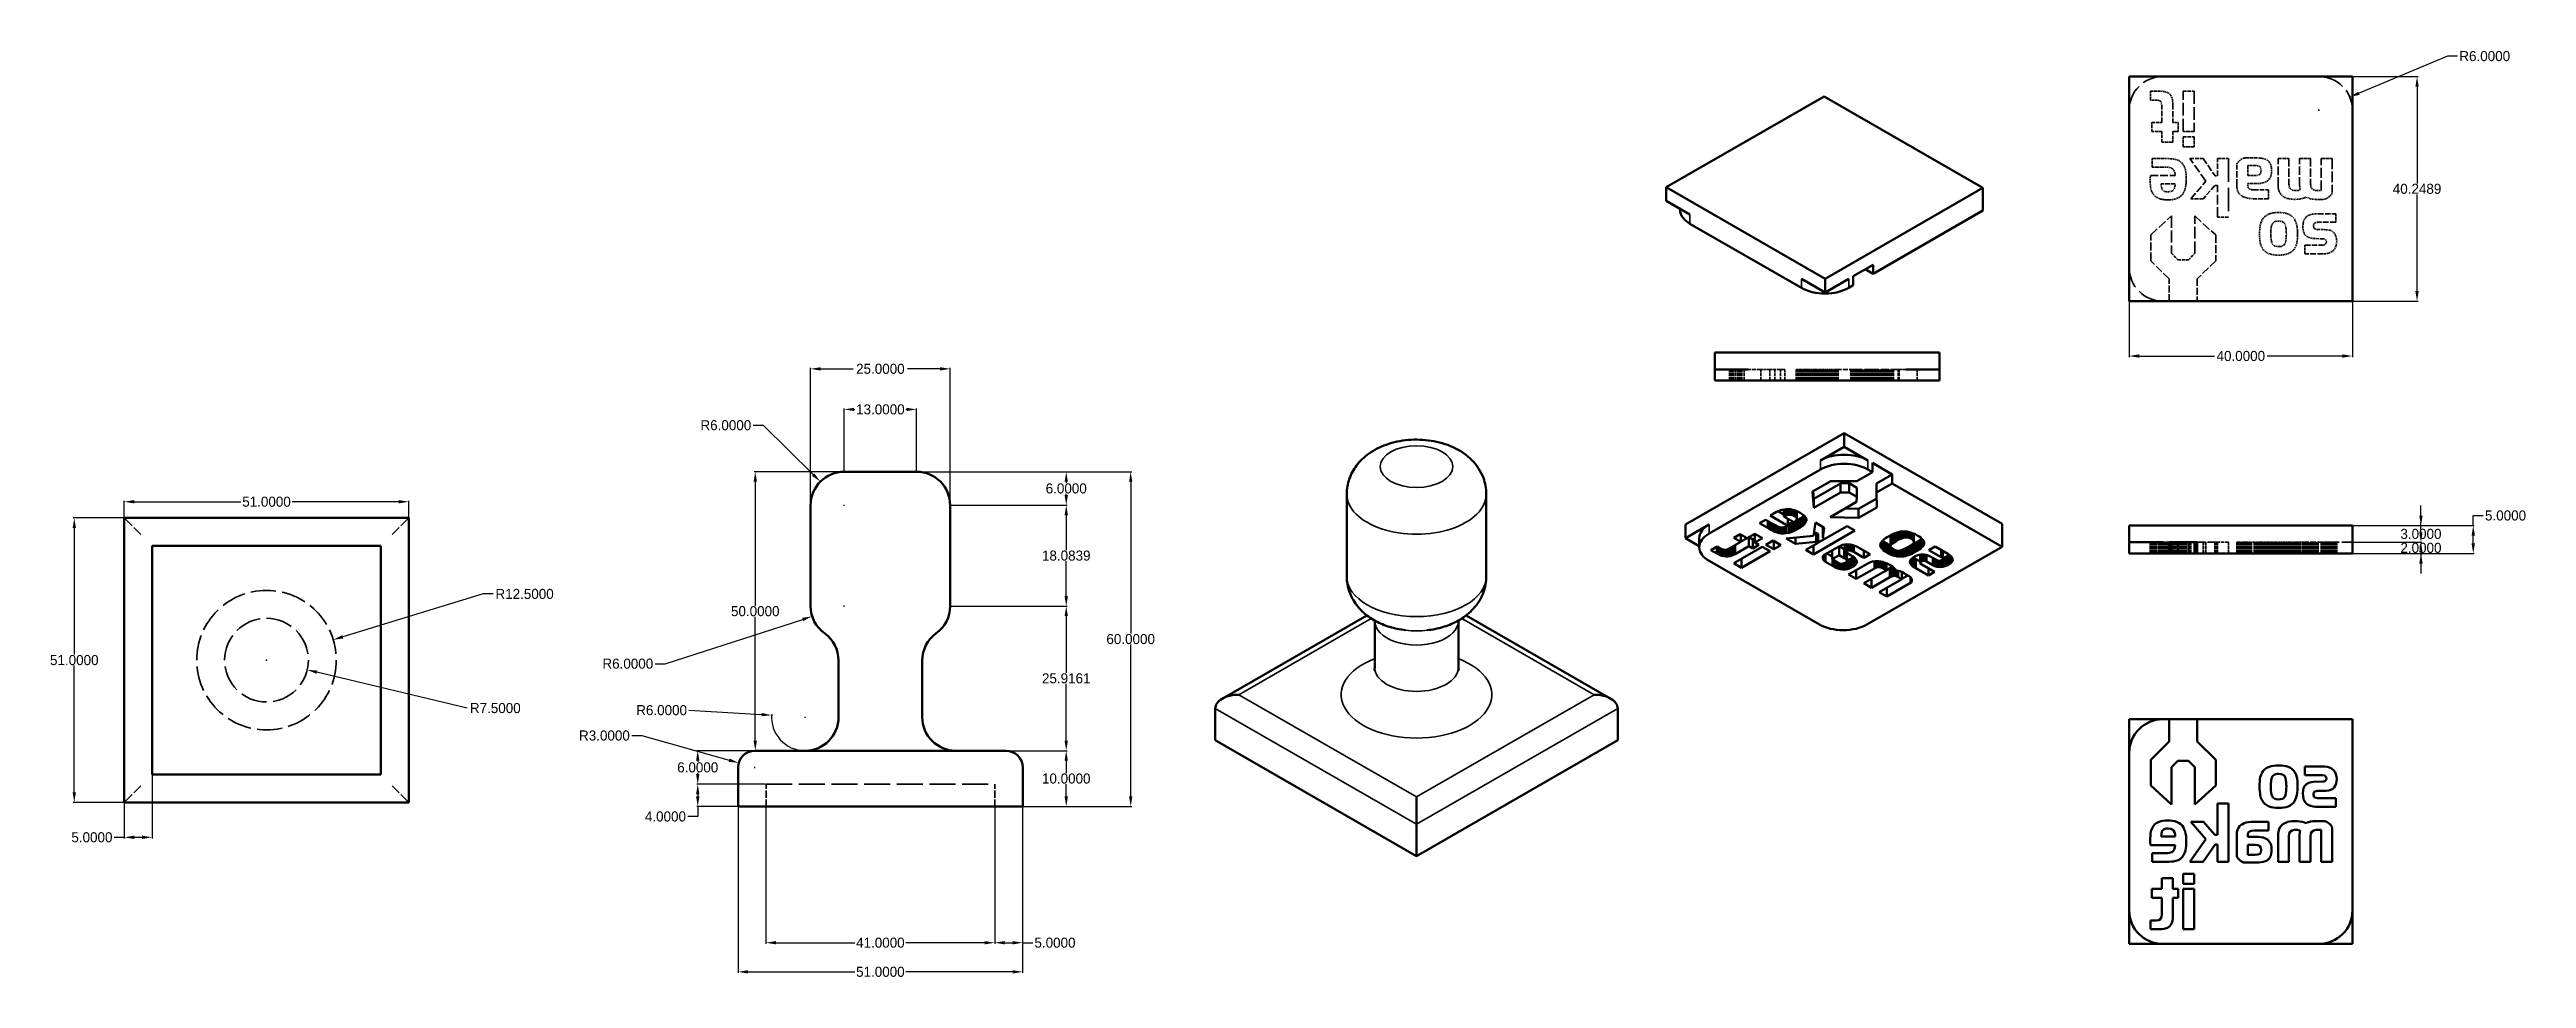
# Model space of a CAD drawing. Header units: millimetres. Extents: x 171 to 615, y 148 to 315.
import ezdxf

# ---------------------------------------------------------------- set-up
doc = ezdxf.new("R2010")
doc.units = ezdxf.units.MM
doc.linetypes.add('DASHED', pattern=[0.2067, 0.1654, -0.0413])
for name, color, linetype, lineweight in [('Hidden (ANSI)', 7, 'DASHED', 35), ('Visible (ANSI)', 7, 'Continuous', 50), ('Visible Narrow (ANSI)', 7, 'Continuous', 35)]:
    doc.layers.add(name, color=color, linetype=linetype, lineweight=lineweight)
doc.dimstyles.get("Standard").update_dxf_attribs({"dimtxt": 0.18, "dimasz": 0.18, "dimexe": 0.18, "dimexo": 0.0625, "dimgap": 0.09, "dimtad": 0, "dimtih": 1, "dimtoh": 1, "dimdec": 4, "dimzin": 0, "dimdsep": 46, "dimtxsty": 'Standard', "dimcen": 0.09, "dimadec": 0, "dimazin": 0, "dimtfac": 1, "dimtdec": 4, "dimtofl": 0, "dimtmove": 0, "dimatfit": 3, "dimfxl": 1, "dimtolj": 1, "dimtzin": 0, "dimarcsym": 0})

msp = doc.modelspace()

# ---------------------------------------------------------------- blocks, each defined once
blk = doc.blocks.new('*D6')
at = {"color": 0, "lineweight": -2, "transparency": 16777216}
for p, q in [((326.86, 239.26), (365.33, 239.26)), ((365.15, 237.46), (365.15, 210.25)), ((365.15, 181.06), (365.15, 208.27)), ((345.86, 179.26), (365.33, 179.26))]:
    blk.add_line(p, q, dxfattribs=at)
at = {"color": 0, "transparency": 16777216}
for points in [[(364.85, 237.46), (365.45, 237.46), (365.15, 239.26)], [(364.85, 181.06), (365.45, 181.06), (365.15, 179.26)]]:
    blk.add_solid(points, dxfattribs=at)
at = {"layer": 'Defpoints', "color": 0, "transparency": 16777216}
for p in [(326.79, 239.26), (345.79, 179.26), (365.15, 179.26)]:
    blk.add_point(p, dxfattribs=at)
at = {"color": 0, "transparency": 16777216, "insert": (365.15, 209.26), "char_height": 1.8, "attachment_point": 5}
blk.add_mtext('\\A1;60.0000', dxfattribs=at)
blk = doc.blocks.new('*D7')
at = {"color": 0, "lineweight": -2, "transparency": 16777216}
for p, q in [((294.79, 179.2), (294.79, 149.44)), ((345.79, 179.2), (345.79, 149.44)), ((296.59, 149.62), (315.7, 149.62)), ((343.99, 149.62), (324.88, 149.62))]:
    blk.add_line(p, q, dxfattribs=at)
at = {"color": 0, "transparency": 16777216}
for points in [[(296.59, 149.92), (296.59, 149.32), (294.79, 149.62)], [(343.99, 149.92), (343.99, 149.32), (345.79, 149.62)]]:
    blk.add_solid(points, dxfattribs=at)
at = {"layer": 'Defpoints', "color": 0, "transparency": 16777216}
for p in [(294.79, 179.26), (345.79, 179.26), (345.79, 149.62)]:
    blk.add_point(p, dxfattribs=at)
at = {"color": 0, "transparency": 16777216, "insert": (320.29, 149.62), "char_height": 1.8, "attachment_point": 5}
blk.add_mtext('\\A1;51.0000', dxfattribs=at)
blk = doc.blocks.new('*D8')
at = {"color": 0, "lineweight": -2, "transparency": 16777216}
for p, q in [((299.79, 179.2), (299.79, 154.66)), ((340.79, 179.2), (340.79, 154.66)), ((301.59, 154.84), (315.7, 154.84)), ((338.99, 154.84), (324.88, 154.84))]:
    blk.add_line(p, q, dxfattribs=at)
at = {"color": 0, "transparency": 16777216}
for points in [[(301.59, 155.14), (301.59, 154.54), (299.79, 154.84)], [(338.99, 155.14), (338.99, 154.54), (340.79, 154.84)]]:
    blk.add_solid(points, dxfattribs=at)
at = {"layer": 'Defpoints', "color": 0, "transparency": 16777216}
for p in [(299.79, 179.26), (340.79, 179.26), (340.79, 154.84)]:
    blk.add_point(p, dxfattribs=at)
at = {"color": 0, "transparency": 16777216, "insert": (320.29, 154.84), "char_height": 1.8, "attachment_point": 5}
blk.add_mtext('\\A1;41.0000', dxfattribs=at)
blk = doc.blocks.new('*D9')
at = {"color": 0, "lineweight": -2, "transparency": 16777216}
for p, q in [((340.79, 179.2), (340.79, 154.66)), ((345.79, 179.2), (345.79, 154.66)), ((342.59, 154.84), (343.99, 154.84)), ((345.79, 154.84), (347.59, 154.84))]:
    blk.add_line(p, q, dxfattribs=at)
at = {"color": 0, "transparency": 16777216}
for points in [[(342.59, 155.14), (342.59, 154.54), (340.79, 154.84)], [(343.99, 155.14), (343.99, 154.54), (345.79, 154.84)]]:
    blk.add_solid(points, dxfattribs=at)
at = {"layer": 'Defpoints', "color": 0, "transparency": 16777216}
for p in [(340.79, 179.26), (345.79, 179.26), (345.79, 154.84)]:
    blk.add_point(p, dxfattribs=at)
at = {"color": 0, "transparency": 16777216, "insert": (351.58, 154.84), "char_height": 1.8, "attachment_point": 5}
blk.add_mtext('\\A1;5.0000', dxfattribs=at)
blk = doc.blocks.new('*D10')
at = {"color": 0, "lineweight": -2, "transparency": 16777216}
for p, q in [((342.86, 189.26), (353.78, 189.26)), ((353.6, 187.46), (353.6, 185.25)), ((353.6, 181.06), (353.6, 183.27)), ((345.86, 179.26), (353.78, 179.26))]:
    blk.add_line(p, q, dxfattribs=at)
at = {"color": 0, "transparency": 16777216}
for points in [[(353.3, 187.46), (353.9, 187.46), (353.6, 189.26)], [(353.3, 181.06), (353.9, 181.06), (353.6, 179.26)]]:
    blk.add_solid(points, dxfattribs=at)
at = {"layer": 'Defpoints', "color": 0, "transparency": 16777216}
for p in [(342.79, 189.26), (345.79, 179.26), (353.6, 179.26)]:
    blk.add_point(p, dxfattribs=at)
at = {"color": 0, "transparency": 16777216, "insert": (353.6, 184.26), "char_height": 1.8, "attachment_point": 5}
blk.add_mtext('\\A1;10.0000', dxfattribs=at)
blk = doc.blocks.new('*D11')
at = {"color": 0, "lineweight": -2, "transparency": 16777216}
for p, q in [((332.86, 215.18), (353.78, 215.18)), ((353.6, 213.38), (353.6, 203.21)), ((353.6, 191.06), (353.6, 201.23)), ((342.86, 189.26), (353.78, 189.26))]:
    blk.add_line(p, q, dxfattribs=at)
at = {"color": 0, "transparency": 16777216}
for points in [[(353.3, 213.38), (353.9, 213.38), (353.6, 215.18)], [(353.3, 191.06), (353.9, 191.06), (353.6, 189.26)]]:
    blk.add_solid(points, dxfattribs=at)
at = {"layer": 'Defpoints', "color": 0, "transparency": 16777216}
for p in [(332.79, 215.18), (353.6, 215.18), (342.79, 189.26)]:
    blk.add_point(p, dxfattribs=at)
at = {"color": 0, "transparency": 16777216, "insert": (353.6, 202.22), "char_height": 1.8, "attachment_point": 5}
blk.add_mtext('\\A1;25.9161', dxfattribs=at)
blk = doc.blocks.new('*D12')
at = {"color": 0, "lineweight": -2, "transparency": 16777216}
for p, q in [((332.86, 233.26), (353.78, 233.26)), ((353.6, 231.46), (353.6, 225.21)), ((353.6, 216.98), (353.6, 223.23)), ((332.86, 215.18), (353.78, 215.18))]:
    blk.add_line(p, q, dxfattribs=at)
at = {"color": 0, "transparency": 16777216}
for points in [[(353.3, 231.46), (353.9, 231.46), (353.6, 233.26)], [(353.3, 216.98), (353.9, 216.98), (353.6, 215.18)]]:
    blk.add_solid(points, dxfattribs=at)
at = {"layer": 'Defpoints', "color": 0, "transparency": 16777216}
for p in [(332.79, 233.26), (353.6, 233.26), (332.79, 215.18)]:
    blk.add_point(p, dxfattribs=at)
at = {"color": 0, "transparency": 16777216, "insert": (353.6, 224.22), "char_height": 1.8, "attachment_point": 5}
blk.add_mtext('\\A1;18.0839', dxfattribs=at)
blk = doc.blocks.new('*D13')
at = {"color": 0, "lineweight": -2, "transparency": 16777216}
for p, q in [((326.86, 239.26), (353.78, 239.26)), ((353.6, 237.46), (353.6, 237.25)), ((353.6, 235.06), (353.6, 235.27)), ((332.86, 233.26), (353.78, 233.26))]:
    blk.add_line(p, q, dxfattribs=at)
at = {"color": 0, "transparency": 16777216}
for points in [[(353.3, 237.46), (353.9, 237.46), (353.6, 239.26)], [(353.3, 235.06), (353.9, 235.06), (353.6, 233.26)]]:
    blk.add_solid(points, dxfattribs=at)
at = {"layer": 'Defpoints', "color": 0, "transparency": 16777216}
for p in [(326.79, 239.26), (353.6, 239.26), (332.79, 233.26)]:
    blk.add_point(p, dxfattribs=at)
at = {"color": 0, "transparency": 16777216, "insert": (353.6, 236.26), "char_height": 1.8, "attachment_point": 5}
blk.add_mtext('\\A1;6.0000', dxfattribs=at)
blk = doc.blocks.new('*D14')
at = {"color": 0, "lineweight": -2, "transparency": 16777216}
for p, q in [((313.73, 239.26), (297.69, 239.26)), ((297.87, 237.46), (297.87, 215.25)), ((297.87, 191.06), (297.87, 213.27)), ((306.73, 189.26), (297.69, 189.26))]:
    blk.add_line(p, q, dxfattribs=at)
at = {"color": 0, "transparency": 16777216}
for points in [[(297.57, 237.46), (298.17, 237.46), (297.87, 239.26)], [(297.57, 191.06), (298.17, 191.06), (297.87, 189.26)]]:
    blk.add_solid(points, dxfattribs=at)
at = {"layer": 'Defpoints', "color": 0, "transparency": 16777216}
for p in [(297.87, 239.26), (313.79, 239.26), (306.79, 189.26)]:
    blk.add_point(p, dxfattribs=at)
at = {"color": 0, "transparency": 16777216, "insert": (297.87, 214.26), "char_height": 1.8, "attachment_point": 5}
blk.add_mtext('\\A1;50.0000', dxfattribs=at)
blk = doc.blocks.new('*D17')
at = {"color": 0, "lineweight": -2, "transparency": 16777216}
for p, q in [((299.73, 183.26), (287.38, 183.26)), ((299.73, 179.26), (287.38, 179.26)), ((287.56, 181.46), (287.56, 181.06)), ((287.56, 179.26), (287.56, 177.46)), ((287.56, 177.46), (285.76, 177.46))]:
    blk.add_line(p, q, dxfattribs=at)
at = {"color": 0, "transparency": 16777216}
for points in [[(287.26, 181.46), (287.86, 181.46), (287.56, 183.26)], [(287.26, 181.06), (287.86, 181.06), (287.56, 179.26)]]:
    blk.add_solid(points, dxfattribs=at)
at = {"layer": 'Defpoints', "color": 0, "transparency": 16777216}
for p in [(299.79, 183.26), (287.56, 179.26), (299.79, 179.26)]:
    blk.add_point(p, dxfattribs=at)
at = {"color": 0, "transparency": 16777216, "insert": (281.77, 177.46), "char_height": 1.8, "attachment_point": 5}
blk.add_mtext('\\A1;4.0000', dxfattribs=at)
blk = doc.blocks.new('*D18')
at = {"color": 0, "lineweight": -2, "transparency": 16777216}
for p, q in [((299.73, 189.26), (287.38, 189.26)), ((287.56, 187.46), (287.56, 187.25)), ((299.73, 183.26), (287.38, 183.26)), ((287.56, 185.06), (287.56, 185.27))]:
    blk.add_line(p, q, dxfattribs=at)
at = {"color": 0, "transparency": 16777216}
for points in [[(287.26, 187.46), (287.86, 187.46), (287.56, 189.26)], [(287.26, 185.06), (287.86, 185.06), (287.56, 183.26)]]:
    blk.add_solid(points, dxfattribs=at)
at = {"layer": 'Defpoints', "color": 0, "transparency": 16777216}
for p in [(287.56, 189.26), (299.79, 189.26), (299.79, 183.26)]:
    blk.add_point(p, dxfattribs=at)
at = {"color": 0, "transparency": 16777216, "insert": (287.56, 186.26), "char_height": 1.8, "attachment_point": 5}
blk.add_mtext('\\A1;6.0000', dxfattribs=at)
blk = doc.blocks.new('*D19')
at = {"color": 0, "lineweight": -2, "transparency": 16777216}
for p, q in [((297.49, 247.59), (299.29, 247.59)), ((299.29, 247.59), (308.25, 238.74)), ((313.7, 233.26), (313.88, 233.26)), ((313.79, 233.17), (313.79, 233.35))]:
    blk.add_line(p, q, dxfattribs=at)
at = {"color": 0, "transparency": 16777216}
blk.add_solid([(308.46, 238.96), (308.03, 238.53), (309.53, 237.48)], dxfattribs=at)
at = {"layer": 'Defpoints', "color": 0, "transparency": 16777216}
for p in [(309.53, 237.48), (313.79, 233.26)]:
    blk.add_point(p, dxfattribs=at)
at = {"color": 0, "transparency": 16777216, "insert": (292.6, 247.59), "char_height": 1.8, "attachment_point": 5}
blk.add_mtext('\\A1;R6.0000', dxfattribs=at)
blk = doc.blocks.new('*D20')
at = {"color": 0, "lineweight": -2, "transparency": 16777216}
for p, q in [((313.7, 215.18), (313.88, 215.18)), ((313.79, 215.09), (313.79, 215.27)), ((281.72, 204.85), (306.37, 212.79)), ((279.92, 204.85), (281.72, 204.85))]:
    blk.add_line(p, q, dxfattribs=at)
at = {"color": 0, "transparency": 16777216}
blk.add_solid([(306.28, 213.07), (306.46, 212.5), (308.08, 213.34)], dxfattribs=at)
at = {"layer": 'Defpoints', "color": 0, "transparency": 16777216}
for p in [(308.08, 213.34), (313.79, 215.18)]:
    blk.add_point(p, dxfattribs=at)
at = {"color": 0, "transparency": 16777216, "insert": (275.03, 204.85), "char_height": 1.8, "attachment_point": 5}
blk.add_mtext('\\A1;R6.0000', dxfattribs=at)
blk = doc.blocks.new('*D21')
at = {"color": 0, "lineweight": -2, "transparency": 16777216}
for p, q in [((285.98, 196.52), (299.01, 195.73)), ((306.79, 195.17), (306.79, 195.35)), ((306.7, 195.26), (306.88, 195.26))]:
    blk.add_line(p, q, dxfattribs=at)
blk.add_arc((306.79, 195.26), 6, 174.8326, 269.4032, dxfattribs=at)
at = {"color": 0, "transparency": 16777216}
blk.add_solid([(299.03, 196.03), (298.99, 195.43), (300.8, 195.62)], dxfattribs=at)
at = {"layer": 'Defpoints', "color": 0, "transparency": 16777216}
for p in [(300.8, 195.62), (306.79, 195.26)]:
    blk.add_point(p, dxfattribs=at)
at = {"color": 0, "transparency": 16777216, "insert": (281.09, 196.52), "char_height": 1.8, "attachment_point": 5}
blk.add_mtext('\\A1;R6.0000', dxfattribs=at)
blk = doc.blocks.new('*D22')
at = {"color": 0, "lineweight": -2, "transparency": 16777216}
for p, q in [((307.79, 233.32), (307.79, 257.88)), ((309.59, 257.7), (315.4, 257.7)), ((330.99, 257.7), (325.18, 257.7)), ((332.79, 233.32), (332.79, 257.88))]:
    blk.add_line(p, q, dxfattribs=at)
at = {"color": 0, "transparency": 16777216}
for points in [[(309.59, 258), (309.59, 257.4), (307.79, 257.7)], [(330.99, 258), (330.99, 257.4), (332.79, 257.7)]]:
    blk.add_solid(points, dxfattribs=at)
at = {"layer": 'Defpoints', "color": 0, "transparency": 16777216}
for p in [(332.79, 257.7), (307.79, 233.26), (332.79, 233.26)]:
    blk.add_point(p, dxfattribs=at)
at = {"color": 0, "transparency": 16777216, "insert": (320.29, 257.7), "char_height": 1.8, "attachment_point": 5}
blk.add_mtext('\\A1;25.0000', dxfattribs=at)
blk = doc.blocks.new('*D23')
at = {"color": 0, "lineweight": -2, "transparency": 16777216}
for p, q in [((313.79, 239.32), (313.79, 250.61)), ((315.59, 250.43), (315.7, 250.43)), ((324.99, 250.43), (324.88, 250.43)), ((326.79, 239.32), (326.79, 250.61))]:
    blk.add_line(p, q, dxfattribs=at)
at = {"color": 0, "transparency": 16777216}
for points in [[(315.59, 250.73), (315.59, 250.13), (313.79, 250.43)], [(324.99, 250.73), (324.99, 250.13), (326.79, 250.43)]]:
    blk.add_solid(points, dxfattribs=at)
at = {"layer": 'Defpoints', "color": 0, "transparency": 16777216}
for p in [(326.79, 250.43), (313.79, 239.26), (326.79, 239.26)]:
    blk.add_point(p, dxfattribs=at)
at = {"color": 0, "transparency": 16777216, "insert": (320.29, 250.43), "char_height": 1.8, "attachment_point": 5}
blk.add_mtext('\\A1;13.0000', dxfattribs=at)
blk = doc.blocks.new('*D24')
at = {"color": 0, "lineweight": -2, "transparency": 16777216}
for p, q in [((249.09, 217.35), (223.96, 209.67)), ((250.89, 217.35), (249.09, 217.35)), ((210.19, 205.49), (210.37, 205.49)), ((210.28, 205.4), (210.28, 205.58))]:
    blk.add_line(p, q, dxfattribs=at)
at = {"color": 0, "transparency": 16777216}
blk.add_solid([(223.87, 209.96), (224.04, 209.38), (222.23, 209.14)], dxfattribs=at)
at = {"layer": 'Defpoints', "color": 0, "transparency": 16777216}
for p in [(222.23, 209.14), (210.28, 205.49)]:
    blk.add_point(p, dxfattribs=at)
at = {"color": 0, "transparency": 16777216, "insert": (256.53, 217.35), "char_height": 1.8, "attachment_point": 5}
blk.add_mtext('\\A1;R12.5000', dxfattribs=at)
blk = doc.blocks.new('*D25')
at = {"color": 0, "lineweight": -2, "transparency": 16777216}
for p, q in [((210.19, 205.49), (210.37, 205.49)), ((210.28, 205.4), (210.28, 205.58)), ((246.24, 196.89), (219.32, 203.33))]:
    blk.add_line(p, q, dxfattribs=at)
at = {"color": 0, "transparency": 16777216}
blk.add_solid([(219.39, 203.62), (219.25, 203.04), (217.57, 203.75)], dxfattribs=at)
at = {"layer": 'Defpoints', "color": 0, "transparency": 16777216}
for p in [(210.28, 205.49), (217.57, 203.75)]:
    blk.add_point(p, dxfattribs=at)
at = {"color": 0, "transparency": 16777216, "insert": (251.28, 196.89), "char_height": 1.8, "attachment_point": 5}
blk.add_mtext('\\A1;R7.5000', dxfattribs=at)
blk = doc.blocks.new('*D26')
at = {"color": 0, "lineweight": -2, "transparency": 16777216}
for p, q in [((184.78, 231.05), (184.78, 234.06)), ((186.58, 233.88), (205.69, 233.88)), ((233.98, 233.88), (214.87, 233.88)), ((235.78, 231.05), (235.78, 234.06))]:
    blk.add_line(p, q, dxfattribs=at)
at = {"color": 0, "transparency": 16777216}
for points in [[(186.58, 234.18), (186.58, 233.58), (184.78, 233.88)], [(233.98, 234.18), (233.98, 233.58), (235.78, 233.88)]]:
    blk.add_solid(points, dxfattribs=at)
at = {"layer": 'Defpoints', "color": 0, "transparency": 16777216}
for p in [(184.78, 233.88), (184.78, 230.99), (235.78, 230.99)]:
    blk.add_point(p, dxfattribs=at)
at = {"color": 0, "transparency": 16777216, "insert": (210.28, 233.88), "char_height": 1.8, "attachment_point": 5}
blk.add_mtext('\\A1;51.0000', dxfattribs=at)
blk = doc.blocks.new('*D27')
at = {"color": 0, "lineweight": -2, "transparency": 16777216}
for p, q in [((184.72, 230.99), (175.65, 230.99)), ((175.83, 229.19), (175.83, 206.48)), ((175.83, 181.79), (175.83, 204.5)), ((184.72, 179.99), (175.65, 179.99))]:
    blk.add_line(p, q, dxfattribs=at)
at = {"color": 0, "transparency": 16777216}
for points in [[(175.53, 229.19), (176.13, 229.19), (175.83, 230.99)], [(175.53, 181.79), (176.13, 181.79), (175.83, 179.99)]]:
    blk.add_solid(points, dxfattribs=at)
at = {"layer": 'Defpoints', "color": 0, "transparency": 16777216}
for p in [(184.78, 230.99), (175.83, 179.99), (184.78, 179.99)]:
    blk.add_point(p, dxfattribs=at)
at = {"color": 0, "transparency": 16777216, "insert": (175.83, 205.49), "char_height": 1.8, "attachment_point": 5}
blk.add_mtext('\\A1;51.0000', dxfattribs=at)
blk = doc.blocks.new('*D28')
at = {"color": 0, "lineweight": -2, "transparency": 16777216}
for p, q in [((184.78, 205.43), (184.78, 173.55)), ((189.78, 205.43), (189.78, 173.55)), ((184.78, 173.73), (182.98, 173.73)), ((187.98, 173.73), (186.58, 173.73))]:
    blk.add_line(p, q, dxfattribs=at)
at = {"color": 0, "transparency": 16777216}
for points in [[(186.58, 174.03), (186.58, 173.43), (184.78, 173.73)], [(187.98, 174.03), (187.98, 173.43), (189.78, 173.73)]]:
    blk.add_solid(points, dxfattribs=at)
at = {"layer": 'Defpoints', "color": 0, "transparency": 16777216}
for p in [(184.78, 205.49), (189.78, 205.49), (184.78, 173.73)]:
    blk.add_point(p, dxfattribs=at)
at = {"color": 0, "transparency": 16777216, "insert": (178.99, 173.73), "char_height": 1.8, "attachment_point": 5}
blk.add_mtext('\\A1;5.0000', dxfattribs=at)
blk = doc.blocks.new('*D29')
at = {"color": 0, "lineweight": -2, "transparency": 16777216}
for p, q in [((275.73, 191.97), (277.53, 191.97)), ((277.53, 191.97), (293.17, 187.56)), ((297.7, 186.26), (297.88, 186.26)), ((297.79, 186.17), (297.79, 186.35))]:
    blk.add_line(p, q, dxfattribs=at)
at = {"color": 0, "transparency": 16777216}
blk.add_solid([(293.26, 187.85), (293.09, 187.27), (294.91, 187.08)], dxfattribs=at)
at = {"layer": 'Defpoints', "color": 0, "transparency": 16777216}
for p in [(294.91, 187.08), (297.79, 186.26)]:
    blk.add_point(p, dxfattribs=at)
at = {"color": 0, "transparency": 16777216, "insert": (270.84, 191.97), "char_height": 1.8, "attachment_point": 5}
blk.add_mtext('\\A1;R3.0000', dxfattribs=at)
blk = doc.blocks.new('*D31')
at = {"color": 0, "lineweight": -2, "transparency": 16777216}
for p, q in [((601.12, 313.75), (585.29, 307.11)), ((602.92, 313.75), (601.12, 313.75)), ((578.01, 304.09), (578.19, 304.09)), ((578.1, 304), (578.1, 304.18))]:
    blk.add_line(p, q, dxfattribs=at)
at = {"color": 0, "transparency": 16777216}
blk.add_solid([(585.17, 307.39), (585.41, 306.83), (583.63, 306.41)], dxfattribs=at)
at = {"layer": 'Defpoints', "color": 0, "transparency": 16777216}
for p in [(583.63, 306.41), (578.1, 304.09)]:
    blk.add_point(p, dxfattribs=at)
at = {"color": 0, "transparency": 16777216, "insert": (607.81, 313.75), "char_height": 1.8, "attachment_point": 5}
blk.add_mtext('\\A1;R6.0000', dxfattribs=at)
blk = doc.blocks.new('*D32')
at = {"color": 0, "lineweight": -2, "transparency": 16777216}
for p, q in [((544.1, 269.78), (544.1, 259.82)), ((584.1, 269.78), (584.1, 259.82)), ((545.9, 260), (559.36, 260)), ((582.3, 260), (568.84, 260))]:
    blk.add_line(p, q, dxfattribs=at)
at = {"color": 0, "transparency": 16777216}
for points in [[(545.9, 260.3), (545.9, 259.7), (544.1, 260)], [(582.3, 260.3), (582.3, 259.7), (584.1, 260)]]:
    blk.add_solid(points, dxfattribs=at)
at = {"layer": 'Defpoints', "color": 0, "transparency": 16777216}
for p in [(544.1, 269.84), (584.1, 269.84), (584.1, 260)]:
    blk.add_point(p, dxfattribs=at)
at = {"color": 0, "transparency": 16777216, "insert": (564.1, 260), "char_height": 1.8, "attachment_point": 5}
blk.add_mtext('\\A1;40.0000', dxfattribs=at)
blk = doc.blocks.new('*D33')
at = {"color": 0, "lineweight": -2, "transparency": 16777216}
for p, q in [((584.16, 310.09), (595.86, 310.09)), ((595.68, 308.29), (595.68, 290.95)), ((595.68, 271.64), (595.68, 288.97)), ((584.16, 269.84), (595.86, 269.84))]:
    blk.add_line(p, q, dxfattribs=at)
at = {"color": 0, "transparency": 16777216}
for points in [[(595.38, 308.29), (595.98, 308.29), (595.68, 310.09)], [(595.38, 271.64), (595.98, 271.64), (595.68, 269.84)]]:
    blk.add_solid(points, dxfattribs=at)
at = {"layer": 'Defpoints', "color": 0, "transparency": 16777216}
for p in [(584.1, 310.09), (595.68, 310.09), (584.1, 269.84)]:
    blk.add_point(p, dxfattribs=at)
at = {"color": 0, "transparency": 16777216, "insert": (595.68, 289.96), "char_height": 1.8, "attachment_point": 5}
blk.add_mtext('\\A1;40.2489', dxfattribs=at)
blk = doc.blocks.new('*D34')
at = {"color": 0, "lineweight": -2, "transparency": 16777216}
for p, q in [((584.16, 226.61), (596.56, 226.61)), ((596.38, 228.41), (596.38, 230.21)), ((584.16, 224.61), (596.56, 224.61)), ((596.38, 222.81), (596.38, 221.01))]:
    blk.add_line(p, q, dxfattribs=at)
at = {"color": 0, "transparency": 16777216}
for points in [[(596.08, 228.41), (596.68, 228.41), (596.38, 226.61)], [(596.08, 222.81), (596.68, 222.81), (596.38, 224.61)]]:
    blk.add_solid(points, dxfattribs=at)
at = {"layer": 'Defpoints', "color": 0, "transparency": 16777216}
for p in [(584.1, 226.61), (584.1, 224.61), (596.38, 224.61)]:
    blk.add_point(p, dxfattribs=at)
at = {"color": 0, "transparency": 16777216, "insert": (596.38, 225.61), "char_height": 1.8, "attachment_point": 5}
blk.add_mtext('\\A1;2.0000', dxfattribs=at)
blk = doc.blocks.new('*D35')
at = {"color": 0, "lineweight": -2, "transparency": 16777216}
for p, q in [((596.38, 231.41), (596.38, 233.21)), ((584.16, 229.61), (596.56, 229.61)), ((584.16, 226.61), (596.56, 226.61)), ((596.38, 224.81), (596.38, 223.01))]:
    blk.add_line(p, q, dxfattribs=at)
at = {"color": 0, "transparency": 16777216}
for points in [[(596.08, 231.41), (596.68, 231.41), (596.38, 229.61)], [(596.08, 224.81), (596.68, 224.81), (596.38, 226.61)]]:
    blk.add_solid(points, dxfattribs=at)
at = {"layer": 'Defpoints', "color": 0, "transparency": 16777216}
for p in [(584.1, 229.61), (584.1, 226.61), (596.38, 226.61)]:
    blk.add_point(p, dxfattribs=at)
at = {"color": 0, "transparency": 16777216, "insert": (596.38, 228.11), "char_height": 1.8, "attachment_point": 5}
blk.add_mtext('\\A1;3.0000', dxfattribs=at)
blk = doc.blocks.new('*D36')
at = {"color": 0, "lineweight": -2, "transparency": 16777216}
for p, q in [((605.75, 229.61), (605.75, 231.41)), ((605.75, 231.41), (607.55, 231.41)), ((584.16, 229.61), (605.93, 229.61)), ((605.75, 226.41), (605.75, 227.81)), ((584.16, 224.61), (605.93, 224.61))]:
    blk.add_line(p, q, dxfattribs=at)
at = {"color": 0, "transparency": 16777216}
for points in [[(605.45, 227.81), (606.05, 227.81), (605.75, 229.61)], [(605.45, 226.41), (606.05, 226.41), (605.75, 224.61)]]:
    blk.add_solid(points, dxfattribs=at)
at = {"layer": 'Defpoints', "color": 0, "transparency": 16777216}
for p in [(584.1, 229.61), (605.75, 229.61), (584.1, 224.61)]:
    blk.add_point(p, dxfattribs=at)
at = {"color": 0, "transparency": 16777216, "insert": (611.54, 231.41), "char_height": 1.8, "attachment_point": 5}
blk.add_mtext('\\A1;5.0000', dxfattribs=at)

# ---------------------------------------------------------------- dimensions: what is measured, and where the dimension line sits
for center, mpoint, picture, middle in [((578.0978, 304.08941), (583.63014, 306.41174), '*D31', (607.80975, 313.75341)), ((313.794, 233.26136), (309.52575, 237.47824), '*D19', (292.59871, 247.59206)), ((210.27983, 205.4903), (222.23382, 209.14437), '*D24', (256.52554, 217.35233)), ((313.794, 215.17744), (308.0827, 213.33867), '*D20', (275.02997, 204.85107)), ((210.27983, 205.4903), (217.57413, 203.74581), '*D25', (246.2369, 196.89085)), ((306.794, 195.26136), (300.80486, 195.62228), '*D21', (285.97906, 196.51569)), ((297.794, 186.26136), (294.90652, 187.0753), '*D29', (270.83697, 191.97432))]:
    dim = msp.add_radius_dim(center=center, mpoint=mpoint, dimstyle='Standard', override={"dimtxt": 1.8, "dimasz": 1.8})
    dim.commit()
    dim.dimension.update_dxf_attribs({"geometry": picture, "text_midpoint": middle, "dimtype": 164})
for base, p1, p2, picture, middle in [((595.683679, 310.089406), (584.097797, 269.840464), (584.097797, 310.089406), '*D33', (595.683679, 289.964935)), ((297.8655, 239.26136), (306.794, 189.26136), (313.794, 239.26136), '*D14', (297.8655, 214.26136)), ((365.147, 179.26136), (326.794, 239.26136), (345.794, 179.26136), '*D6', (365.147, 209.26136)), ((353.60439, 239.26136), (332.794, 233.26136), (326.794, 239.26136), '*D13', (353.60439, 236.26136)), ((175.82569, 179.9903), (184.77983, 230.9903), (184.77983, 179.9903), '*D27', (175.82569, 205.4903)), ((353.60439, 233.26136), (332.794, 215.17744), (332.794, 233.26136), '*D12', (353.60439, 224.2194)), ((596.38494, 226.61073), (584.0978, 229.61073), (584.0978, 226.61073), '*D35', (596.38494, 228.11073)), ((605.74958, 229.61073), (584.0978, 224.61073), (584.0978, 229.61073), '*D36', (611.53958, 231.41073)), ((596.38494, 224.61073), (584.0978, 226.61073), (584.0978, 224.61073), '*D34', (596.38494, 225.61073)), ((353.60439, 215.17744), (342.794, 189.26136), (332.794, 215.17744), '*D11', (353.60439, 202.2194)), ((287.55546, 189.26136), (299.794, 183.26136), (299.794, 189.26136), '*D18', (287.55546, 186.26136)), ((353.60439, 179.26136), (342.794, 189.26136), (345.794, 179.26136), '*D10', (353.60439, 184.26136)), ((287.55546, 179.26136), (299.794, 183.26136), (299.794, 179.26136), '*D17', (281.76546, 177.46136))]:
    dim = msp.add_linear_dim(base=base, p1=p1, p2=p2, angle=90, dimstyle='Standard', override={"dimtxt": 1.8, "dimasz": 1.8})
    dim.commit()
    dim.dimension.update_dxf_attribs({"geometry": picture, "text_midpoint": middle})
for base, p1, p2, picture, middle in [((584.0978, 259.99935), (544.0978, 269.84046), (584.0978, 269.84046), '*D32', (564.0978, 259.99935)), ((332.794, 257.70092), (307.794, 233.26136), (332.794, 233.26136), '*D22', (320.294, 257.70092)), ((326.794, 250.42964), (313.794, 239.26136), (326.794, 239.26136), '*D23', (320.294, 250.42964)), ((184.77983, 233.88046), (235.77983, 230.9903), (184.77983, 230.9903), '*D26', (210.27983, 233.88046)), ((184.77983, 173.73486), (189.77983, 205.4903), (184.77983, 205.4903), '*D28', (178.98983, 173.73486)), ((345.794, 149.61522), (294.794, 179.26136), (345.794, 179.26136), '*D7', (320.294, 149.61522)), ((340.794, 154.84092), (299.794, 179.26136), (340.794, 179.26136), '*D8', (320.294, 154.84092)), ((345.794, 154.84092), (340.794, 179.26136), (345.794, 179.26136), '*D9', (351.584, 154.84092))]:
    dim = msp.add_linear_dim(base=base, p1=p1, p2=p2, dimstyle='Standard', override={"dimtxt": 1.8, "dimasz": 1.8})
    dim.commit()
    dim.dimension.update_dxf_attribs({"geometry": picture, "text_midpoint": middle})

# ---------------------------------------------------------------- linework, layer by layer
at = {"layer": 'Hidden (ANSI)', "ltscale": 3.010248}
msp.add_line((547.92811, 305.88789), (547.92811, 307.46837), dxfattribs=at)
at = {"layer": 'Hidden (ANSI)', "ltscale": 2.976892}
msp.add_line((547.92811, 307.46837), (549.49108, 307.46837), dxfattribs=at)
at = {"layer": 'Hidden (ANSI)', "ltscale": 0.884454}
for p, q in [((549.49108, 307.46837), (549.95516, 307.45086)), ((573.72813, 288.07786), (573.26406, 288.09537))]:
    msp.add_line(p, q, dxfattribs=at)
at = {"layer": 'Hidden (ANSI)', "ltscale": 0.791219}
msp.add_line((549.95516, 307.45086), (550.3667, 307.39394), dxfattribs=at)
at = {"layer": 'Hidden (ANSI)', "ltscale": 0.315569}
msp.add_line((550.3667, 307.39394), (550.52869, 307.35892), dxfattribs=at)
at = {"layer": 'Hidden (ANSI)', "ltscale": 0.843739}
msp.add_line((550.52869, 307.35892), (550.94898, 307.21882), dxfattribs=at)
at = {"layer": 'Hidden (ANSI)', "ltscale": 0.772499}
for p, q in [((550.94898, 307.21882), (551.29047, 306.99992)), ((568.11543, 279.05901), (567.89653, 279.4005)), ((568.11543, 226.61073), (567.89653, 226.61073)), ((568.11543, 226.61073), (567.89653, 226.61073))]:
    msp.add_line(p, q, dxfattribs=at)
at = {"layer": 'Hidden (ANSI)', "ltscale": 0.779666}
msp.add_line((551.29047, 306.99992), (551.56191, 306.69345), dxfattribs=at)
at = {"layer": 'Hidden (ANSI)', "ltscale": 0.798}
msp.add_line((551.56191, 306.69345), (551.74579, 306.31694), dxfattribs=at)
at = {"layer": 'Hidden (ANSI)', "ltscale": 0.726152}
msp.add_line((551.74579, 306.31694), (551.84649, 305.94918), dxfattribs=at)
at = {"layer": 'Hidden (ANSI)', "ltscale": 13.74243}
for p, q in [((553.75533, 300.2533), (553.75533, 307.46837)), ((555.72109, 307.46837), (555.72109, 300.2533))]:
    msp.add_line(p, q, dxfattribs=at)
at = {"layer": 'Hidden (ANSI)', "ltscale": 3.744072}
for p, q in [((553.75533, 307.46837), (555.72109, 307.46837)), ((551.89903, 298.32694), (549.93327, 298.32694)), ((555.72109, 300.2533), (553.75533, 300.2533)), ((553.75533, 299.31201), (555.72109, 299.31201)), ((555.72109, 297.52137), (553.75533, 297.52137)), ((559.92842, 295.40676), (561.89418, 295.40676)), ((570.76417, 295.40676), (572.72993, 295.40676)), ((574.64315, 295.40676), (576.60891, 295.40676)), ((578.51775, 295.40676), (580.48351, 295.40676)), ((561.89418, 284.90813), (559.92842, 284.90813)), ((561.89418, 226.61073), (559.92842, 226.61073)), ((561.89418, 226.61073), (559.92842, 226.61073))]:
    msp.add_line(p, q, dxfattribs=at)
at = {"layer": 'Hidden (ANSI)', "ltscale": 1.892833}
msp.add_line((548.92193, 305.88789), (547.92811, 305.88789), dxfattribs=at)
at = {"layer": 'Hidden (ANSI)', "ltscale": 0.899769}
msp.add_line((549.39039, 305.82659), (548.92193, 305.88789), dxfattribs=at)
at = {"layer": 'Hidden (ANSI)', "ltscale": 0.668107}
msp.add_line((549.69685, 305.65585), (549.39039, 305.82659), dxfattribs=at)
at = {"layer": 'Hidden (ANSI)', "ltscale": 0.088544}
for p, q in [((549.7275, 305.62082), (549.69685, 305.65585)), ((576.84095, 289.98232), (576.87159, 289.9473))]:
    msp.add_line(p, q, dxfattribs=at)
at = {"layer": 'Hidden (ANSI)', "ltscale": 0.674992}
msp.add_line((549.88073, 305.30122), (549.7275, 305.62082), dxfattribs=at)
at = {"layer": 'Hidden (ANSI)', "ltscale": 0.939204}
msp.add_line((549.93327, 304.81088), (549.88073, 305.30122), dxfattribs=at)
at = {"layer": 'Hidden (ANSI)', "ltscale": 5.6787}
msp.add_line((549.93327, 301.82941), (549.93327, 304.81088), dxfattribs=at)
at = {"layer": 'Hidden (ANSI)', "ltscale": 0.838821}
msp.add_line((551.84649, 305.94918), (551.89465, 305.51137), dxfattribs=at)
at = {"layer": 'Hidden (ANSI)', "ltscale": 0.466954}
msp.add_line((551.89465, 305.51137), (551.89903, 305.2662), dxfattribs=at)
at = {"layer": 'Hidden (ANSI)', "ltscale": 6.545948}
msp.add_line((551.89903, 305.2662), (551.89903, 301.82941), dxfattribs=at)
at = {"layer": 'Hidden (ANSI)', "ltscale": 3.001909}
for p, q in [((548.14701, 300.2533), (548.14701, 301.82941)), ((552.89723, 301.82941), (552.89723, 300.2533)), ((569.04796, 289.7678), (569.04796, 288.19169)), ((479.67402, 257.60532), (478.09791, 257.60532))]:
    msp.add_line(p, q, dxfattribs=at)
at = {"layer": 'Hidden (ANSI)', "ltscale": 3.402177}
for p, q in [((548.14701, 301.82941), (549.93327, 301.82941)), ((549.93327, 300.2533), (548.14701, 300.2533))]:
    msp.add_line(p, q, dxfattribs=at)
at = {"layer": 'Hidden (ANSI)', "ltscale": 3.669022}
for p, q in [((549.93327, 298.32694), (549.93327, 300.2533)), ((551.89903, 300.2533), (551.89903, 298.32694)), ((481.60038, 257.60532), (479.67402, 257.60532))]:
    msp.add_line(p, q, dxfattribs=at)
at = {"layer": 'Hidden (ANSI)', "ltscale": 1.901172}
for p, q in [((551.89903, 301.82941), (552.89723, 301.82941)), ((552.89723, 300.2533), (551.89903, 300.2533))]:
    msp.add_line(p, q, dxfattribs=at)
at = {"layer": 'Hidden (ANSI)', "ltscale": 3.410516}
for p, q in [((553.75533, 297.52137), (553.75533, 299.31201)), ((555.72109, 299.31201), (555.72109, 297.52137))]:
    msp.add_line(p, q, dxfattribs=at)
at = {"layer": 'Hidden (ANSI)', "ltscale": 2.951875}
for p, q in [((548.18641, 293.85692), (548.18641, 295.40676)), ((581.10082, 285.5123), (581.10082, 283.96246)), ((575.59319, 278.29723), (575.59319, 279.84707)), ((486.0704, 257.60532), (484.52056, 257.60532))]:
    msp.add_line(p, q, dxfattribs=at)
at = {"layer": 'Hidden (ANSI)', "ltscale": 4.010918}
msp.add_line((548.18641, 295.40676), (550.29227, 295.40676), dxfattribs=at)
at = {"layer": 'Hidden (ANSI)', "ltscale": 3.752411}
msp.add_line((550.15655, 293.85692), (548.18641, 293.85692), dxfattribs=at)
at = {"layer": 'Hidden (ANSI)', "ltscale": 0.85897}
for p, q in [((550.60749, 293.84817), (550.15655, 293.85692)), ((486.07915, 257.60532), (486.0704, 257.60532))]:
    msp.add_line(p, q, dxfattribs=at)
at = {"layer": 'Hidden (ANSI)', "ltscale": 0.89232}
msp.add_line((550.29227, 295.40676), (550.76073, 295.39801), dxfattribs=at)
at = {"layer": 'Hidden (ANSI)', "ltscale": 0.768212}
for p, q in [((551.01028, 293.82628), (550.60749, 293.84817)), ((581.25843, 280.94596), (581.28032, 280.54318)), ((486.10105, 257.60532), (486.07915, 257.60532))]:
    msp.add_line(p, q, dxfattribs=at)
at = {"layer": 'Hidden (ANSI)', "ltscale": 0.851123}
msp.add_line((550.76073, 295.39801), (551.20729, 295.38049), dxfattribs=at)
at = {"layer": 'Hidden (ANSI)', "ltscale": 0.630853}
for p, q in [((551.33863, 293.78249), (551.01028, 293.82628)), ((548.71178, 288.66014), (548.47975, 288.89656)), ((486.14483, 257.60532), (486.10105, 257.60532)), ((491.26718, 257.60532), (491.03076, 257.60532))]:
    msp.add_line(p, q, dxfattribs=at)
at = {"layer": 'Hidden (ANSI)', "ltscale": 0.785928}
for p, q in [((551.20729, 295.38049), (551.61883, 295.34985)), ((580.22082, 288.80024), (579.90998, 288.5288)), ((569.48577, 281.34437), (569.51642, 280.93283))]:
    msp.add_line(p, q, dxfattribs=at)
at = {"layer": 'Hidden (ANSI)', "ltscale": 0.770065}
for p, q in [((551.71952, 293.64677), (551.33863, 293.78249)), ((486.28055, 257.60532), (486.14483, 257.60532))]:
    msp.add_line(p, q, dxfattribs=at)
at = {"layer": 'Hidden (ANSI)', "ltscale": 0.745848}
msp.add_line((551.61883, 295.34985), (552.00848, 295.31044), dxfattribs=at)
at = {"layer": 'Hidden (ANSI)', "ltscale": 0.404745}
for p, q in [((551.89903, 293.53294), (551.71952, 293.64677)), ((486.39438, 257.60532), (486.28055, 257.60532))]:
    msp.add_line(p, q, dxfattribs=at)
at = {"layer": 'Hidden (ANSI)', "ltscale": 0.800827}
for p, q in [((552.16171, 293.20459), (551.89903, 293.53294)), ((486.72273, 257.60532), (486.39438, 257.60532))]:
    msp.add_line(p, q, dxfattribs=at)
at = {"layer": 'Hidden (ANSI)', "ltscale": 0.866666}
msp.add_line((552.00848, 295.31044), (552.45504, 295.22288), dxfattribs=at)
at = {"layer": 'Hidden (ANSI)', "ltscale": 0.008239}
for p, q in [((552.16171, 293.20021), (552.16171, 293.20459)), ((572.55481, 285.45976), (572.55919, 285.45976)), ((572.56356, 278.34101), (572.55919, 278.34101)), ((486.72711, 257.60532), (486.72273, 257.60532)), ((572.56356, 226.61073), (572.55919, 226.61073)), ((572.56356, 226.61073), (572.55919, 226.61073))]:
    msp.add_line(p, q, dxfattribs=at)
at = {"layer": 'Hidden (ANSI)', "ltscale": 0.717337}
for p, q in [((552.28868, 292.84559), (552.16171, 293.20021)), ((487.08173, 257.60532), (486.72711, 257.60532))]:
    msp.add_line(p, q, dxfattribs=at)
at = {"layer": 'Hidden (ANSI)', "ltscale": 0.807097}
msp.add_line((552.45504, 295.22288), (552.85345, 295.07841), dxfattribs=at)
at = {"layer": 'Hidden (ANSI)', "ltscale": 0.765311}
msp.add_line((552.85345, 295.07841), (553.20369, 294.88139), dxfattribs=at)
at = {"layer": 'Hidden (ANSI)', "ltscale": 0.185054}
msp.add_line((553.20369, 294.88139), (553.2825, 294.82448), dxfattribs=at)
at = {"layer": 'Hidden (ANSI)', "ltscale": 0.755021}
msp.add_line((553.2825, 294.82448), (553.57145, 294.55304), dxfattribs=at)
at = {"layer": 'Hidden (ANSI)', "ltscale": 0.787122}
msp.add_line((553.57145, 294.55304), (553.81662, 294.2203), dxfattribs=at)
at = {"layer": 'Hidden (ANSI)', "ltscale": 0.853937}
msp.add_line((553.81662, 294.2203), (554.01364, 293.81752), dxfattribs=at)
at = {"layer": 'Hidden (ANSI)', "ltscale": 0.232195}
msp.add_line((554.01364, 293.81752), (554.05742, 293.70369), dxfattribs=at)
at = {"layer": 'Hidden (ANSI)', "ltscale": 0.682928}
msp.add_line((554.05742, 293.70369), (554.16687, 293.3622), dxfattribs=at)
at = {"layer": 'Hidden (ANSI)', "ltscale": 0.748918}
msp.add_line((554.16687, 293.3622), (554.24568, 292.97693), dxfattribs=at)
at = {"layer": 'Hidden (ANSI)', "ltscale": 0.83254}
msp.add_line((554.24568, 292.97693), (554.30259, 292.5435), dxfattribs=at)
at = {"layer": 'Hidden (ANSI)', "ltscale": 9.51554}
msp.add_line((557.8357, 291.32201), (554.9593, 295.40676), dxfattribs=at)
at = {"layer": 'Hidden (ANSI)', "ltscale": 4.502913}
msp.add_line((554.9593, 295.40676), (557.32347, 295.40676), dxfattribs=at)
at = {"layer": 'Hidden (ANSI)', "ltscale": 7.201024}
msp.add_line((557.32347, 295.40676), (559.48186, 292.3027), dxfattribs=at)
at = {"layer": 'Hidden (ANSI)', "ltscale": 5.91219}
msp.add_line((559.92842, 292.3027), (559.92842, 295.40676), dxfattribs=at)
at = {"layer": 'Hidden (ANSI)', "ltscale": 25.395828}
msp.add_line((561.89418, 295.40676), (561.89418, 284.90813), dxfattribs=at)
at = {"layer": 'Hidden (ANSI)', "ltscale": 0.641509}
msp.add_line((563.36084, 294.18528), (563.41338, 294.51801), dxfattribs=at)
at = {"layer": 'Hidden (ANSI)', "ltscale": 6.896182}
msp.add_line((563.36084, 290.56461), (563.36084, 294.18528), dxfattribs=at)
at = {"layer": 'Hidden (ANSI)', "ltscale": 0.667013}
msp.add_line((563.41338, 294.51801), (563.62352, 294.79821), dxfattribs=at)
at = {"layer": 'Hidden (ANSI)', "ltscale": 0.793193}
for p, q in [((563.62352, 294.79821), (563.94312, 295.06527)), ((548.47975, 288.89656), (548.24771, 289.24243)), ((491.03076, 257.60532), (490.68489, 257.60532))]:
    msp.add_line(p, q, dxfattribs=at)
at = {"layer": 'Hidden (ANSI)', "ltscale": 0.725433}
msp.add_line((563.94312, 295.06527), (564.24521, 295.29731), dxfattribs=at)
at = {"layer": 'Hidden (ANSI)', "ltscale": 0.764401}
msp.add_line((564.24521, 295.29731), (564.60421, 295.47681), dxfattribs=at)
at = {"layer": 'Hidden (ANSI)', "ltscale": 0.795644}
for p, q in [((564.60421, 295.47681), (565.02013, 295.51621)), ((484.45051, 257.60532), (484.41111, 257.60532))]:
    msp.add_line(p, q, dxfattribs=at)
at = {"layer": 'Hidden (ANSI)', "ltscale": 3.427194}
for p, q in [((565.02013, 295.51621), (566.81952, 295.51621)), ((565.3266, 294.14587), (565.3266, 292.34648))]:
    msp.add_line(p, q, dxfattribs=at)
at = {"layer": 'Hidden (ANSI)', "ltscale": 2.576624}
msp.add_line((566.67942, 294.14587), (565.3266, 294.14587), dxfattribs=at)
at = {"layer": 'Hidden (ANSI)', "ltscale": 0.921755}
msp.add_line((567.16101, 294.09772), (566.67942, 294.14587), dxfattribs=at)
at = {"layer": 'Hidden (ANSI)', "ltscale": 0.909186}
msp.add_line((566.81952, 295.51621), (567.29673, 295.50308), dxfattribs=at)
at = {"layer": 'Hidden (ANSI)', "ltscale": 0.665761}
msp.add_line((567.48499, 293.96637), (567.16101, 294.09772), dxfattribs=at)
at = {"layer": 'Hidden (ANSI)', "ltscale": 0.811521}
msp.add_line((567.29673, 295.50308), (567.72141, 295.46806), dxfattribs=at)
at = {"layer": 'Hidden (ANSI)', "ltscale": 0.592198}
msp.add_line((567.66449, 293.71245), (567.48499, 293.96637), dxfattribs=at)
at = {"layer": 'Hidden (ANSI)', "ltscale": 0.902084}
msp.add_line((567.73454, 293.24399), (567.66449, 293.71245), dxfattribs=at)
at = {"layer": 'Hidden (ANSI)', "ltscale": 0.715736}
msp.add_line((567.682, 292.87185), (567.73454, 293.24399), dxfattribs=at)
at = {"layer": 'Hidden (ANSI)', "ltscale": 0.718258}
msp.add_line((567.72141, 295.46806), (568.09354, 295.40676), dxfattribs=at)
at = {"layer": 'Hidden (ANSI)', "ltscale": 0.870508}
msp.add_line((568.09354, 295.40676), (568.53135, 295.27542), dxfattribs=at)
at = {"layer": 'Hidden (ANSI)', "ltscale": 0.768574}
msp.add_line((568.53135, 295.27542), (568.88598, 295.08278), dxfattribs=at)
at = {"layer": 'Hidden (ANSI)', "ltscale": 0.160085}
msp.add_line((568.88598, 295.08278), (568.95165, 295.03025), dxfattribs=at)
at = {"layer": 'Hidden (ANSI)', "ltscale": 0.784157}
for p, q in [((568.95165, 295.03025), (569.2406, 294.73692)), ((577.02045, 288.09975), (576.61329, 288.16104))]:
    msp.add_line(p, q, dxfattribs=at)
at = {"layer": 'Hidden (ANSI)', "ltscale": 0.820553}
for p, q in [((569.2406, 294.73692), (569.44199, 294.35602)), ((547.92373, 290.31068), (547.88433, 290.73973)), ((571.48656, 288.75646), (571.1976, 289.07606)), ((489.61664, 257.60532), (489.18759, 257.60532))]:
    msp.add_line(p, q, dxfattribs=at)
at = {"layer": 'Hidden (ANSI)', "ltscale": 0.060608}
msp.add_line((569.44199, 294.35602), (569.45075, 294.32538), dxfattribs=at)
at = {"layer": 'Hidden (ANSI)', "ltscale": 0.73642}
msp.add_line((569.45075, 294.32538), (569.55582, 293.95324), dxfattribs=at)
at = {"layer": 'Hidden (ANSI)', "ltscale": 0.831495}
msp.add_line((569.55582, 293.95324), (569.60836, 293.51981), dxfattribs=at)
at = {"layer": 'Hidden (ANSI)', "ltscale": 0.893565}
msp.add_line((569.61712, 293.23086), (569.59085, 292.7624), dxfattribs=at)
at = {"layer": 'Hidden (ANSI)', "ltscale": 0.550521}
msp.add_line((569.60836, 293.51981), (569.61712, 293.23086), dxfattribs=at)
at = {"layer": 'Hidden (ANSI)', "ltscale": 9.314466}
msp.add_line((570.76417, 290.51645), (570.76417, 295.40676), dxfattribs=at)
at = {"layer": 'Hidden (ANSI)', "ltscale": 8.814132}
for p, q in [((572.72993, 295.40676), (572.72993, 290.77913)), ((576.60891, 295.40676), (576.60891, 290.77913))]:
    msp.add_line(p, q, dxfattribs=at)
at = {"layer": 'Hidden (ANSI)', "ltscale": 9.297789}
msp.add_line((574.64315, 290.5252), (574.64315, 295.40676), dxfattribs=at)
at = {"layer": 'Hidden (ANSI)', "ltscale": 10.948894}
msp.add_line((578.51775, 289.65834), (578.51775, 295.40676), dxfattribs=at)
at = {"layer": 'Hidden (ANSI)', "ltscale": 11.424212}
msp.add_line((580.48351, 295.40676), (580.48351, 289.40879), dxfattribs=at)
at = {"layer": 'Hidden (ANSI)', "ltscale": 0.85982}
for p, q in [((547.87119, 291.88679), (547.89308, 292.33773)), ((488.04053, 257.60532), (487.58959, 257.60532))]:
    msp.add_line(p, q, dxfattribs=at)
at = {"layer": 'Hidden (ANSI)', "ltscale": 1.367482}
for p, q in [((547.87119, 291.16878), (547.87119, 291.88679)), ((488.75854, 257.60532), (488.04053, 257.60532))]:
    msp.add_line(p, q, dxfattribs=at)
at = {"layer": 'Hidden (ANSI)', "ltscale": 0.817496}
for p, q in [((547.88433, 290.73973), (547.87119, 291.16878)), ((489.18759, 257.60532), (488.75854, 257.60532))]:
    msp.add_line(p, q, dxfattribs=at)
at = {"layer": 'Hidden (ANSI)', "ltscale": 0.06713}
for p, q in [((547.89308, 292.33773), (547.89746, 292.37275)), ((487.58959, 257.60532), (487.55457, 257.60532))]:
    msp.add_line(p, q, dxfattribs=at)
at = {"layer": 'Hidden (ANSI)', "ltscale": 8.463898}
msp.add_line((547.89746, 292.37275), (552.34121, 292.37275), dxfattribs=at)
at = {"layer": 'Hidden (ANSI)', "ltscale": 0.778596}
for p, q in [((547.99378, 289.90789), (547.92373, 290.31068)), ((490.01943, 257.60532), (489.61664, 257.60532))]:
    msp.add_line(p, q, dxfattribs=at)
at = {"layer": 'Hidden (ANSI)', "ltscale": 0.546274}
for p, q in [((548.07258, 289.63207), (547.99378, 289.90789)), ((490.29525, 257.60532), (490.01943, 257.60532))]:
    msp.add_line(p, q, dxfattribs=at)
at = {"layer": 'Hidden (ANSI)', "ltscale": 0.813575}
for p, q in [((548.24771, 289.24243), (548.07258, 289.63207)), ((490.68489, 257.60532), (490.29525, 257.60532))]:
    msp.add_line(p, q, dxfattribs=at)
at = {"layer": 'Hidden (ANSI)', "ltscale": 0.800609}
for p, q in [((549.05327, 288.41497), (548.71178, 288.66014)), ((572.95759, 285.26275), (573.29908, 285.01758)), ((491.51235, 257.60532), (491.26718, 257.60532))]:
    msp.add_line(p, q, dxfattribs=at)
at = {"layer": 'Hidden (ANSI)', "ltscale": 4.794775}
msp.add_line((552.34121, 290.83605), (549.82382, 290.83605), dxfattribs=at)
at = {"layer": 'Hidden (ANSI)', "ltscale": 0.936238}
msp.add_line((549.82382, 290.83605), (549.85884, 290.3457), dxfattribs=at)
at = {"layer": 'Hidden (ANSI)', "ltscale": 0.762762}
msp.add_line((549.85884, 290.3457), (549.96829, 289.96043), dxfattribs=at)
at = {"layer": 'Hidden (ANSI)', "ltscale": 0.413917}
msp.add_line((549.96829, 289.96043), (550.06899, 289.7678), dxfattribs=at)
at = {"layer": 'Hidden (ANSI)', "ltscale": 0.645883}
msp.add_line((550.06899, 289.7678), (550.33167, 289.55327), dxfattribs=at)
at = {"layer": 'Hidden (ANSI)', "ltscale": 0.805156}
msp.add_line((550.33167, 289.55327), (550.73883, 289.43944), dxfattribs=at)
at = {"layer": 'Hidden (ANSI)', "ltscale": 0.601228}
msp.add_line((550.73883, 289.43944), (551.05406, 289.42193), dxfattribs=at)
at = {"layer": 'Hidden (ANSI)', "ltscale": 0.946651}
msp.add_line((551.05406, 289.42193), (551.54878, 289.47009), dxfattribs=at)
at = {"layer": 'Hidden (ANSI)', "ltscale": 0.728064}
msp.add_line((551.54878, 289.47009), (551.89903, 289.62332), dxfattribs=at)
at = {"layer": 'Hidden (ANSI)', "ltscale": 0.401036}
msp.add_line((551.89903, 289.62332), (552.05226, 289.7678), dxfattribs=at)
at = {"layer": 'Hidden (ANSI)', "ltscale": 0.686127}
msp.add_line((552.05226, 289.7678), (552.20987, 290.09177), dxfattribs=at)
at = {"layer": 'Hidden (ANSI)', "ltscale": 0.831202}
msp.add_line((552.20987, 290.09177), (552.31057, 290.51645), dxfattribs=at)
at = {"layer": 'Hidden (ANSI)', "ltscale": 0.906045}
for p, q in [((552.34121, 292.37275), (552.28868, 292.84559)), ((487.55457, 257.60532), (487.08173, 257.60532))]:
    msp.add_line(p, q, dxfattribs=at)
at = {"layer": 'Hidden (ANSI)', "ltscale": 0.611433}
msp.add_line((552.31057, 290.51645), (552.34121, 290.83605), dxfattribs=at)
at = {"layer": 'Hidden (ANSI)', "ltscale": 0.698828}
msp.add_line((553.3219, 288.64263), (553.02419, 288.4281), dxfattribs=at)
at = {"layer": 'Hidden (ANSI)', "ltscale": 0.678023}
msp.add_line((553.57145, 288.89656), (553.3219, 288.64263), dxfattribs=at)
at = {"layer": 'Hidden (ANSI)', "ltscale": 0.141907}
msp.add_line((553.61961, 288.95347), (553.57145, 288.89656), dxfattribs=at)
at = {"layer": 'Hidden (ANSI)', "ltscale": 0.656771}
msp.add_line((553.80787, 289.24243), (553.61961, 288.95347), dxfattribs=at)
at = {"layer": 'Hidden (ANSI)', "ltscale": 0.689816}
msp.add_line((553.96986, 289.5664), (553.80787, 289.24243), dxfattribs=at)
at = {"layer": 'Hidden (ANSI)', "ltscale": 0.735853}
msp.add_line((554.1012, 289.92978), (553.96986, 289.5664), dxfattribs=at)
at = {"layer": 'Hidden (ANSI)', "ltscale": 0.798784}
for p, q in [((554.2019, 290.33695), (554.1012, 289.92978)), ((568.41314, 284.99569), (568.75026, 285.24524))]:
    msp.add_line(p, q, dxfattribs=at)
at = {"layer": 'Hidden (ANSI)', "ltscale": 0.862202}
msp.add_line((554.27632, 290.78351), (554.2019, 290.33695), dxfattribs=at)
at = {"layer": 'Hidden (ANSI)', "ltscale": 0.920963}
msp.add_line((554.3201, 291.2651), (554.27632, 290.78351), dxfattribs=at)
at = {"layer": 'Hidden (ANSI)', "ltscale": 0.910218}
for p, q in [((554.30259, 292.5435), (554.32886, 292.06629)), ((574.24912, 282.5571), (574.27539, 282.07989))]:
    msp.add_line(p, q, dxfattribs=at)
at = {"layer": 'Hidden (ANSI)', "ltscale": 1.000882}
msp.add_line((554.33324, 291.79047), (554.3201, 291.2651), dxfattribs=at)
at = {"layer": 'Hidden (ANSI)', "ltscale": 0.525318}
for p, q in [((554.32886, 292.06629), (554.33324, 291.79047)), ((567.19166, 290.91047), (566.91584, 290.9061)), ((572.25272, 281.55452), (572.2571, 281.83034))]:
    msp.add_line(p, q, dxfattribs=at)
at = {"layer": 'Hidden (ANSI)', "ltscale": 7.853519}
msp.add_line((555.15194, 288.19169), (557.8357, 291.32201), dxfattribs=at)
at = {"layer": 'Hidden (ANSI)', "ltscale": 5.948685}
msp.add_line((559.41619, 290.56023), (557.38038, 288.19169), dxfattribs=at)
at = {"layer": 'Hidden (ANSI)', "ltscale": 0.975553}
msp.add_line((559.92842, 290.56023), (559.41619, 290.56023), dxfattribs=at)
at = {"layer": 'Hidden (ANSI)', "ltscale": 0.850469}
msp.add_line((559.48186, 292.3027), (559.92842, 292.3027), dxfattribs=at)
at = {"layer": 'Hidden (ANSI)', "ltscale": 10.765438}
msp.add_line((559.92842, 284.90813), (559.92842, 290.56023), dxfattribs=at)
at = {"layer": 'Hidden (ANSI)', "ltscale": 0.911935}
for p, q in [((563.40024, 290.08739), (563.36084, 290.56461)), ((563.40024, 226.61073), (563.36084, 226.61073)), ((563.40024, 226.61073), (563.36084, 226.61073))]:
    msp.add_line(p, q, dxfattribs=at)
at = {"layer": 'Hidden (ANSI)', "ltscale": 0.814983}
for p, q in [((563.50094, 289.67148), (563.40024, 290.08739)), ((563.50094, 226.61073), (563.40024, 226.61073)), ((563.50094, 226.61073), (563.40024, 226.61073))]:
    msp.add_line(p, q, dxfattribs=at)
at = {"layer": 'Hidden (ANSI)', "ltscale": 0.757687}
for p, q in [((563.66293, 289.3081), (563.50094, 289.67148)), ((563.66293, 226.61073), (563.50094, 226.61073)), ((563.66293, 226.61073), (563.50094, 226.61073))]:
    msp.add_line(p, q, dxfattribs=at)
at = {"layer": 'Hidden (ANSI)', "ltscale": 0.710471}
for p, q in [((563.88183, 289.00601), (563.66293, 289.3081)), ((563.88183, 226.61073), (563.66293, 226.61073)), ((563.88183, 226.61073), (563.66293, 226.61073))]:
    msp.add_line(p, q, dxfattribs=at)
at = {"layer": 'Hidden (ANSI)', "ltscale": 0.71457}
for p, q in [((564.16203, 288.75646), (563.88183, 289.00601)), ((564.16203, 226.61073), (563.88183, 226.61073)), ((564.16203, 226.61073), (563.88183, 226.61073))]:
    msp.add_line(p, q, dxfattribs=at)
at = {"layer": 'Hidden (ANSI)', "ltscale": 0.471915}
for p, q in [((564.37218, 288.62512), (564.16203, 288.75646)), ((564.37218, 226.61073), (564.16203, 226.61073)), ((564.37218, 226.61073), (564.16203, 226.61073))]:
    msp.add_line(p, q, dxfattribs=at)
at = {"layer": 'Hidden (ANSI)', "ltscale": 0.701163}
for p, q in [((564.70491, 288.46751), (564.37218, 288.62512)), ((564.70491, 226.61073), (564.37218, 226.61073)), ((564.70491, 226.61073), (564.37218, 226.61073))]:
    msp.add_line(p, q, dxfattribs=at)
at = {"layer": 'Hidden (ANSI)', "ltscale": 2.501574}
for p, q in [((565.3266, 292.34648), (566.64002, 292.34648)), ((578.80671, 288.07786), (577.49328, 288.07786))]:
    msp.add_line(p, q, dxfattribs=at)
at = {"layer": 'Hidden (ANSI)', "ltscale": 3.026926}
msp.add_line((566.91584, 290.9061), (565.3266, 290.9061), dxfattribs=at)
at = {"layer": 'Hidden (ANSI)', "ltscale": 0.658674}
msp.add_line((565.3266, 290.9061), (565.3266, 290.56023), dxfattribs=at)
at = {"layer": 'Hidden (ANSI)', "ltscale": 0.827514}
msp.add_line((565.3266, 290.56023), (565.41854, 290.13555), dxfattribs=at)
at = {"layer": 'Hidden (ANSI)', "ltscale": 0.614156}
msp.add_line((565.41854, 290.13555), (565.65933, 289.92103), dxfattribs=at)
at = {"layer": 'Hidden (ANSI)', "ltscale": 0.749104}
msp.add_line((565.65933, 289.92103), (566.03585, 289.8072), dxfattribs=at)
at = {"layer": 'Hidden (ANSI)', "ltscale": 0.837162}
msp.add_line((566.03585, 289.8072), (566.47365, 289.7678), dxfattribs=at)
at = {"layer": 'Hidden (ANSI)', "ltscale": 4.903182}
for p, q in [((566.47365, 289.7678), (569.04796, 289.7678)), ((569.04796, 288.19169), (566.47365, 288.19169))]:
    msp.add_line(p, q, dxfattribs=at)
at = {"layer": 'Hidden (ANSI)', "ltscale": 0.937574}
msp.add_line((566.64002, 292.34648), (567.13037, 292.39026), dxfattribs=at)
at = {"layer": 'Hidden (ANSI)', "ltscale": 0.683182}
msp.add_line((567.13037, 292.39026), (567.45872, 292.53474), dxfattribs=at)
at = {"layer": 'Hidden (ANSI)', "ltscale": 0.828143}
for p, q in [((567.62509, 290.9455), (567.19166, 290.91047)), ((574.26664, 281.36626), (574.23161, 280.93283)), ((574.26664, 226.61073), (574.23161, 226.61073)), ((574.26664, 226.61073), (574.23161, 226.61073))]:
    msp.add_line(p, q, dxfattribs=at)
at = {"layer": 'Hidden (ANSI)', "ltscale": 0.060033}
msp.add_line((567.45872, 292.53474), (567.48499, 292.55225), dxfattribs=at)
at = {"layer": 'Hidden (ANSI)', "ltscale": 0.715007}
msp.add_line((567.48499, 292.55225), (567.682, 292.87185), dxfattribs=at)
at = {"layer": 'Hidden (ANSI)', "ltscale": 0.770381}
msp.add_line((568.02349, 291.01555), (567.62509, 290.9455), dxfattribs=at)
at = {"layer": 'Hidden (ANSI)', "ltscale": 0.161812}
msp.add_line((568.10668, 291.03306), (568.02349, 291.01555), dxfattribs=at)
at = {"layer": 'Hidden (ANSI)', "ltscale": 0.833458}
msp.add_line((568.51822, 291.18191), (568.10668, 291.03306), dxfattribs=at)
at = {"layer": 'Hidden (ANSI)', "ltscale": 0.773624}
msp.add_line((568.86846, 291.38768), (568.51822, 291.18191), dxfattribs=at)
at = {"layer": 'Hidden (ANSI)', "ltscale": 0.130158}
msp.add_line((568.921, 291.43147), (568.86846, 291.38768), dxfattribs=at)
at = {"layer": 'Hidden (ANSI)', "ltscale": 0.790383}
msp.add_line((569.20558, 291.73355), (568.921, 291.43147), dxfattribs=at)
at = {"layer": 'Hidden (ANSI)', "ltscale": 0.829444}
msp.add_line((569.42448, 292.11007), (569.20558, 291.73355), dxfattribs=at)
at = {"layer": 'Hidden (ANSI)', "ltscale": 0.493025}
msp.add_line((569.50766, 292.35524), (569.42448, 292.11007), dxfattribs=at)
at = {"layer": 'Hidden (ANSI)', "ltscale": 0.791438}
msp.add_line((569.59085, 292.7624), (569.50766, 292.35524), dxfattribs=at)
at = {"layer": 'Hidden (ANSI)', "ltscale": 0.291881}
msp.add_line((570.76855, 290.36321), (570.76417, 290.51645), dxfattribs=at)
at = {"layer": 'Hidden (ANSI)', "ltscale": 0.824272}
for p, q in [((570.82547, 289.93416), (570.76855, 290.36321)), ((573.26406, 288.09537), (572.835, 288.15228))]:
    msp.add_line(p, q, dxfattribs=at)
at = {"layer": 'Hidden (ANSI)', "ltscale": 0.799436}
for p, q in [((570.94367, 289.53138), (570.82547, 289.93416)), ((576.68771, 281.11671), (576.28493, 281.23492))]:
    msp.add_line(p, q, dxfattribs=at)
at = {"layer": 'Hidden (ANSI)', "ltscale": 0.182787}
msp.add_line((570.98308, 289.44382), (570.94367, 289.53138), dxfattribs=at)
at = {"layer": 'Hidden (ANSI)', "ltscale": 0.810835}
msp.add_line((571.1976, 289.07606), (570.98308, 289.44382), dxfattribs=at)
at = {"layer": 'Hidden (ANSI)', "ltscale": 0.343722}
msp.add_line((571.62665, 288.64263), (571.48656, 288.75646), dxfattribs=at)
at = {"layer": 'Hidden (ANSI)', "ltscale": 0.789327}
msp.add_line((571.98128, 288.4281), (571.62665, 288.64263), dxfattribs=at)
at = {"layer": 'Hidden (ANSI)', "ltscale": 0.87497}
msp.add_line((572.72993, 290.77913), (572.79122, 290.32381), dxfattribs=at)
at = {"layer": 'Hidden (ANSI)', "ltscale": 0.730876}
for p, q in [((572.79122, 290.32381), (572.96635, 289.98232)), ((576.66582, 290.32381), (576.84095, 289.98232))]:
    msp.add_line(p, q, dxfattribs=at)
at = {"layer": 'Hidden (ANSI)', "ltscale": 0.083289}
msp.add_line((572.96635, 289.98232), (572.99261, 289.9473), dxfattribs=at)
at = {"layer": 'Hidden (ANSI)', "ltscale": 0.679867}
msp.add_line((572.99261, 289.9473), (573.29032, 289.75028), dxfattribs=at)
at = {"layer": 'Hidden (ANSI)', "ltscale": 0.84213}
for p, q in [((573.29032, 289.75028), (573.72375, 289.66272)), ((552.29305, 288.12602), (551.85962, 288.03845))]:
    msp.add_line(p, q, dxfattribs=at)
at = {"layer": 'Hidden (ANSI)', "ltscale": 0.300217}
msp.add_line((573.72375, 289.66272), (573.88137, 289.65834), dxfattribs=at)
at = {"layer": 'Hidden (ANSI)', "ltscale": 0.818177}
msp.add_line((573.88137, 289.65834), (574.31042, 289.68023), dxfattribs=at)
at = {"layer": 'Hidden (ANSI)', "ltscale": 0.133583}
msp.add_line((574.31042, 289.68023), (574.38047, 289.68461), dxfattribs=at)
at = {"layer": 'Hidden (ANSI)', "ltscale": 0.7262}
msp.add_line((574.38047, 289.68461), (574.7526, 289.7678), dxfattribs=at)
at = {"layer": 'Hidden (ANSI)', "ltscale": 0.812249}
msp.add_line((574.68255, 290.10053), (574.64315, 290.5252), dxfattribs=at)
at = {"layer": 'Hidden (ANSI)', "ltscale": 0.64755}
msp.add_line((574.7526, 289.7678), (574.68255, 290.10053), dxfattribs=at)
at = {"layer": 'Hidden (ANSI)', "ltscale": 0.873896}
msp.add_line((576.60891, 290.77913), (576.66582, 290.32381), dxfattribs=at)
at = {"layer": 'Hidden (ANSI)', "ltscale": 0.716901}
msp.add_line((576.87159, 289.9473), (577.18682, 289.74153), dxfattribs=at)
at = {"layer": 'Hidden (ANSI)', "ltscale": 0.840519}
msp.add_line((577.18682, 289.74153), (577.62025, 289.65834), dxfattribs=at)
at = {"layer": 'Hidden (ANSI)', "ltscale": 1.709377}
msp.add_line((577.62025, 289.65834), (578.51775, 289.65834), dxfattribs=at)
at = {"layer": 'Hidden (ANSI)', "ltscale": 0.635465}
msp.add_line((580.42659, 289.06292), (580.22082, 288.80024), dxfattribs=at)
at = {"layer": 'Hidden (ANSI)', "ltscale": 0.667534}
msp.add_line((580.48351, 289.40879), (580.42659, 289.06292), dxfattribs=at)
at = {"layer": 'Hidden (ANSI)', "ltscale": 9.677503}
for p, q in [((547.94396, 281.69887), (551.70487, 285.11519)), ((555.83138, 285.11519), (559.5923, 281.69887)), ((498.22845, 257.60532), (494.81213, 257.60532))]:
    msp.add_line(p, q, dxfattribs=at)
at = {"layer": 'Hidden (ANSI)', "ltscale": 0.861435}
for p, q in [((549.46044, 288.21795), (549.05327, 288.41497)), ((491.70937, 257.60532), (491.51235, 257.60532))]:
    msp.add_line(p, q, dxfattribs=at)
at = {"layer": 'Hidden (ANSI)', "ltscale": 0.569516}
for p, q in [((549.74501, 288.12602), (549.46044, 288.21795)), ((491.80131, 257.60532), (491.70937, 257.60532))]:
    msp.add_line(p, q, dxfattribs=at)
at = {"layer": 'Hidden (ANSI)', "ltscale": 0.75709}
for p, q in [((550.13466, 288.04721), (549.74501, 288.12602)), ((491.88011, 257.60532), (491.80131, 257.60532))]:
    msp.add_line(p, q, dxfattribs=at)
at = {"layer": 'Hidden (ANSI)', "ltscale": 0.847111}
for p, q in [((550.57685, 287.99905), (550.13466, 288.04721)), ((571.36397, 285.70494), (571.80616, 285.65678)), ((574.20096, 282.99928), (574.24912, 282.5571)), ((570.3789, 278.10459), (569.93672, 278.15275)), ((571.80616, 278.15275), (571.36397, 278.10459)), ((491.92827, 257.60532), (491.88011, 257.60532)), ((570.3789, 226.61073), (569.93672, 226.61073)), ((570.3789, 226.61073), (569.93672, 226.61073)), ((571.80616, 226.61073), (571.36397, 226.61073)), ((571.80616, 226.61073), (571.36397, 226.61073))]:
    msp.add_line(p, q, dxfattribs=at)
at = {"layer": 'Hidden (ANSI)', "ltscale": 0.934454}
for p, q in [((551.06719, 287.98154), (550.57685, 287.99905)), ((491.94578, 257.60532), (491.92827, 257.60532))]:
    msp.add_line(p, q, dxfattribs=at)
at = {"layer": 'Hidden (ANSI)', "ltscale": 0.600533}
msp.add_line((551.38241, 287.99029), (551.06719, 287.98154), dxfattribs=at)
at = {"layer": 'Hidden (ANSI)', "ltscale": 0.913458}
msp.add_line((551.85962, 288.03845), (551.38241, 287.99029), dxfattribs=at)
at = {"layer": 'Hidden (ANSI)', "ltscale": 12.767645}
for p, q in [((551.70487, 285.11519), (551.70487, 278.41189)), ((555.83138, 278.41189), (555.83138, 285.11519))]:
    msp.add_line(p, q, dxfattribs=at)
at = {"layer": 'Hidden (ANSI)', "ltscale": 0.772544}
msp.add_line((552.67832, 288.25298), (552.29305, 288.12602), dxfattribs=at)
at = {"layer": 'Hidden (ANSI)', "ltscale": 0.738306}
msp.add_line((553.02419, 288.4281), (552.67832, 288.25298), dxfattribs=at)
at = {"layer": 'Hidden (ANSI)', "ltscale": 4.244407}
msp.add_line((557.38038, 288.19169), (555.15194, 288.19169), dxfattribs=at)
at = {"layer": 'Hidden (ANSI)', "ltscale": 0.754099}
for p, q in [((565.08142, 288.34492), (564.70491, 288.46751)), ((565.08142, 226.61073), (564.70491, 226.61073)), ((565.08142, 226.61073), (564.70491, 226.61073))]:
    msp.add_line(p, q, dxfattribs=at)
at = {"layer": 'Hidden (ANSI)', "ltscale": 0.817624}
for p, q in [((565.50172, 288.25736), (565.08142, 288.34492)), ((565.50172, 226.61073), (565.08142, 226.61073)), ((565.50172, 226.61073), (565.08142, 226.61073))]:
    msp.add_line(p, q, dxfattribs=at)
at = {"layer": 'Hidden (ANSI)', "ltscale": 0.888572}
for p, q in [((565.9658, 288.2092), (565.50172, 288.25736)), ((565.9658, 226.61073), (565.50172, 226.61073)), ((565.9658, 226.61073), (565.50172, 226.61073))]:
    msp.add_line(p, q, dxfattribs=at)
at = {"layer": 'Hidden (ANSI)', "ltscale": 0.967789}
for p, q in [((566.47365, 288.19169), (565.9658, 288.2092)), ((566.47365, 226.61073), (565.9658, 226.61073)), ((566.47365, 226.61073), (565.9658, 226.61073))]:
    msp.add_line(p, q, dxfattribs=at)
at = {"layer": 'Hidden (ANSI)', "ltscale": 0.814557}
msp.add_line((567.70827, 283.90117), (567.87464, 284.2952), dxfattribs=at)
at = {"layer": 'Hidden (ANSI)', "ltscale": 0.763628}
msp.add_line((567.87464, 284.2952), (568.08479, 284.63669), dxfattribs=at)
at = {"layer": 'Hidden (ANSI)', "ltscale": 0.143368}
msp.add_line((568.08479, 284.63669), (568.12857, 284.69798), dxfattribs=at)
at = {"layer": 'Hidden (ANSI)', "ltscale": 0.784334}
msp.add_line((568.12857, 284.69798), (568.41314, 284.99569), dxfattribs=at)
at = {"layer": 'Hidden (ANSI)', "ltscale": 0.835333}
msp.add_line((568.75026, 285.24524), (569.1399, 285.44663), dxfattribs=at)
at = {"layer": 'Hidden (ANSI)', "ltscale": 0.063407}
msp.add_line((569.1399, 285.44663), (569.17055, 285.45976), dxfattribs=at)
at = {"layer": 'Hidden (ANSI)', "ltscale": 0.701361}
for p, q in [((569.17055, 285.45976), (569.5208, 285.57359)), ((572.20456, 285.57359), (572.55481, 285.45976))]:
    msp.add_line(p, q, dxfattribs=at)
at = {"layer": 'Hidden (ANSI)', "ltscale": 0.765265}
msp.add_line((569.5208, 285.57359), (569.91482, 285.6524), dxfattribs=at)
at = {"layer": 'Hidden (ANSI)', "ltscale": 0.848054}
msp.add_line((569.91482, 285.6524), (570.35701, 285.70494), dxfattribs=at)
at = {"layer": 'Hidden (ANSI)', "ltscale": 0.477553}
msp.add_line((570.4183, 284.1551), (570.17751, 284.08505), dxfattribs=at)
at = {"layer": 'Hidden (ANSI)', "ltscale": 0.92612}
msp.add_line((570.35701, 285.70494), (570.84298, 285.72245), dxfattribs=at)
at = {"layer": 'Hidden (ANSI)', "ltscale": 0.862847}
msp.add_line((570.86925, 284.19888), (570.4183, 284.1551), dxfattribs=at)
at = {"layer": 'Hidden (ANSI)', "ltscale": 0.049933}
msp.add_line((570.84298, 285.72245), (570.86925, 285.72245), dxfattribs=at)
at = {"layer": 'Hidden (ANSI)', "ltscale": 0.942787}
msp.add_line((570.86925, 285.72245), (571.36397, 285.70494), dxfattribs=at)
at = {"layer": 'Hidden (ANSI)', "ltscale": 0.567926}
msp.add_line((571.16696, 284.18137), (570.86925, 284.19888), dxfattribs=at)
at = {"layer": 'Hidden (ANSI)', "ltscale": 0.748222}
for p, q in [((571.54785, 284.08505), (571.16696, 284.18137)), ((574.0346, 283.79609), (574.13092, 283.4152))]:
    msp.add_line(p, q, dxfattribs=at)
at = {"layer": 'Hidden (ANSI)', "ltscale": 0.775105}
msp.add_line((571.80616, 285.65678), (572.20456, 285.57359), dxfattribs=at)
at = {"layer": 'Hidden (ANSI)', "ltscale": 0.856254}
msp.add_line((572.3972, 288.25736), (571.98128, 288.4281), dxfattribs=at)
at = {"layer": 'Hidden (ANSI)', "ltscale": 0.103047}
msp.add_line((572.44973, 288.24422), (572.3972, 288.25736), dxfattribs=at)
at = {"layer": 'Hidden (ANSI)', "ltscale": 0.75433}
msp.add_line((572.835, 288.15228), (572.44973, 288.24422), dxfattribs=at)
at = {"layer": 'Hidden (ANSI)', "ltscale": 0.846454}
msp.add_line((572.55919, 285.45976), (572.95759, 285.26275), dxfattribs=at)
at = {"layer": 'Hidden (ANSI)', "ltscale": 0.766536}
for p, q in [((573.29908, 285.01758), (573.57928, 284.72863)), ((573.59679, 279.05901), (573.31659, 278.77006)), ((573.59679, 226.61073), (573.31659, 226.61073)), ((573.59679, 226.61073), (573.31659, 226.61073))]:
    msp.add_line(p, q, dxfattribs=at)
at = {"layer": 'Hidden (ANSI)', "ltscale": 0.777031}
msp.add_line((573.57928, 284.72863), (573.80256, 284.38713), dxfattribs=at)
at = {"layer": 'Hidden (ANSI)', "ltscale": 0.141662}
msp.add_line((573.80256, 288.07786), (573.72813, 288.07786), dxfattribs=at)
at = {"layer": 'Hidden (ANSI)', "ltscale": 0.90112}
msp.add_line((574.27539, 288.09537), (573.80256, 288.07786), dxfattribs=at)
at = {"layer": 'Hidden (ANSI)', "ltscale": 0.514756}
msp.add_line((573.80256, 284.38713), (573.91639, 284.14196), dxfattribs=at)
at = {"layer": 'Hidden (ANSI)', "ltscale": 0.696087}
msp.add_line((573.91639, 284.14196), (574.0346, 283.79609), dxfattribs=at)
at = {"layer": 'Hidden (ANSI)', "ltscale": 0.805674}
for p, q in [((574.69569, 288.14353), (574.27539, 288.09537)), ((574.69569, 226.61073), (574.27539, 226.61073)), ((574.69569, 226.61073), (574.27539, 226.61073))]:
    msp.add_line(p, q, dxfattribs=at)
at = {"layer": 'Hidden (ANSI)', "ltscale": 0.730924}
for p, q in [((575.0722, 288.21795), (574.69569, 288.14353)), ((576.6702, 285.37658), (577.04672, 285.45101)), ((575.0722, 226.61073), (574.69569, 226.61073)), ((575.0722, 226.61073), (574.69569, 226.61073))]:
    msp.add_line(p, q, dxfattribs=at)
at = {"layer": 'Hidden (ANSI)', "ltscale": 0.825789}
for p, q in [((575.48812, 288.34054), (575.0722, 288.21795)), ((581.17087, 281.37064), (581.25843, 280.94596))]:
    msp.add_line(p, q, dxfattribs=at)
at = {"layer": 'Hidden (ANSI)', "ltscale": 0.337806}
msp.add_line((575.30862, 284.015), (575.35678, 284.18574), dxfattribs=at)
at = {"layer": 'Hidden (ANSI)', "ltscale": 0.828102}
msp.add_line((575.35678, 284.18574), (575.54066, 284.57977), dxfattribs=at)
at = {"layer": 'Hidden (ANSI)', "ltscale": 0.638249}
msp.add_line((575.80334, 288.45437), (575.48812, 288.34054), dxfattribs=at)
at = {"layer": 'Hidden (ANSI)', "ltscale": 0.789107}
for p, q in [((575.54066, 284.57977), (575.79896, 284.90375)), ((567.48937, 282.73222), (567.53753, 283.14376))]:
    msp.add_line(p, q, dxfattribs=at)
at = {"layer": 'Hidden (ANSI)', "ltscale": 0.070658}
msp.add_line((575.79896, 284.90375), (575.82523, 284.93002), dxfattribs=at)
at = {"layer": 'Hidden (ANSI)', "ltscale": 0.447801}
msp.add_line((576.01787, 288.35805), (575.80334, 288.45437), dxfattribs=at)
at = {"layer": 'Hidden (ANSI)', "ltscale": 0.782204}
msp.add_line((575.82523, 284.93002), (576.15797, 285.17081), dxfattribs=at)
at = {"layer": 'Hidden (ANSI)', "ltscale": 0.883392}
msp.add_line((576.45568, 288.20482), (576.01787, 288.35805), dxfattribs=at)
at = {"layer": 'Hidden (ANSI)', "ltscale": 0.825495}
msp.add_line((576.15797, 285.17081), (576.55637, 285.34156), dxfattribs=at)
at = {"layer": 'Hidden (ANSI)', "ltscale": 0.311468}
msp.add_line((576.61329, 288.16104), (576.45568, 288.20482), dxfattribs=at)
at = {"layer": 'Hidden (ANSI)', "ltscale": 0.226743}
msp.add_line((576.55637, 285.34156), (576.6702, 285.37658), dxfattribs=at)
at = {"layer": 'Hidden (ANSI)', "ltscale": 0.901467}
msp.add_line((577.49328, 288.07786), (577.02045, 288.09975), dxfattribs=at)
at = {"layer": 'Hidden (ANSI)', "ltscale": 0.813959}
msp.add_line((577.04672, 285.45101), (577.47139, 285.49917), dxfattribs=at)
at = {"layer": 'Hidden (ANSI)', "ltscale": 0.90085}
msp.add_line((577.47139, 285.49917), (577.94422, 285.5123), dxfattribs=at)
at = {"layer": 'Hidden (ANSI)', "ltscale": 6.012257}
msp.add_line((577.94422, 285.5123), (581.10082, 285.5123), dxfattribs=at)
at = {"layer": 'Hidden (ANSI)', "ltscale": 0.796474}
for p, q in [((579.22262, 288.12164), (578.80671, 288.07786)), ((567.52439, 280.63074), (567.48061, 281.04666)), ((567.52439, 226.61073), (567.48061, 226.61073)), ((567.52439, 226.61073), (567.48061, 226.61073))]:
    msp.add_line(p, q, dxfattribs=at)
at = {"layer": 'Hidden (ANSI)', "ltscale": 0.794376}
msp.add_line((579.59914, 288.30114), (579.22262, 288.12164), dxfattribs=at)
at = {"layer": 'Hidden (ANSI)', "ltscale": 0.733772}
for p, q in [((579.90998, 288.5288), (579.59914, 288.30114)), ((580.63236, 278.87951), (580.32152, 278.65185)), ((580.63236, 226.61073), (580.32152, 226.61073)), ((580.63236, 226.61073), (580.32152, 226.61073))]:
    msp.add_line(p, q, dxfattribs=at)
at = {"layer": 'Hidden (ANSI)', "ltscale": 8.793238}
for p, q in [((547.94396, 277.08221), (547.94396, 281.69887)), ((559.5923, 281.69887), (559.5923, 277.08221)), ((502.84511, 257.60532), (498.22845, 257.60532))]:
    msp.add_line(p, q, dxfattribs=at)
at = {"layer": 'Hidden (ANSI)', "ltscale": 0.884179}
msp.add_line((567.44997, 281.83034), (567.4631, 282.29441), dxfattribs=at)
at = {"layer": 'Hidden (ANSI)', "ltscale": 0.650549}
for p, q in [((567.45872, 281.48885), (567.44997, 281.83034)), ((567.45872, 226.61073), (567.44997, 226.61073)), ((567.45872, 226.61073), (567.44997, 226.61073))]:
    msp.add_line(p, q, dxfattribs=at)
at = {"layer": 'Hidden (ANSI)', "ltscale": 0.843162}
for p, q in [((567.48061, 281.04666), (567.45872, 281.48885)), ((567.48061, 226.61073), (567.45872, 226.61073)), ((567.48061, 226.61073), (567.45872, 226.61073))]:
    msp.add_line(p, q, dxfattribs=at)
at = {"layer": 'Hidden (ANSI)', "ltscale": 0.835291}
msp.add_line((567.4631, 282.29441), (567.48937, 282.73222), dxfattribs=at)
at = {"layer": 'Hidden (ANSI)', "ltscale": 0.760754}
for p, q in [((567.59006, 280.23672), (567.52439, 280.63074)), ((567.59006, 226.61073), (567.52439, 226.61073)), ((567.59006, 226.61073), (567.52439, 226.61073))]:
    msp.add_line(p, q, dxfattribs=at)
at = {"layer": 'Hidden (ANSI)', "ltscale": 0.616811}
msp.add_line((567.53753, 283.14376), (567.59006, 283.46336), dxfattribs=at)
at = {"layer": 'Hidden (ANSI)', "ltscale": 0.863652}
msp.add_line((567.59006, 283.46336), (567.70827, 283.90117), dxfattribs=at)
at = {"layer": 'Hidden (ANSI)', "ltscale": 0.04242}
for p, q in [((567.59444, 280.21482), (567.59006, 280.23672)), ((567.59444, 226.61073), (567.59006, 226.61073)), ((567.59444, 226.61073), (567.59006, 226.61073))]:
    msp.add_line(p, q, dxfattribs=at)
at = {"layer": 'Hidden (ANSI)', "ltscale": 0.852144}
for p, q in [((567.72141, 279.78577), (567.59444, 280.21482)), ((567.72141, 226.61073), (567.59444, 226.61073)), ((567.72141, 226.61073), (567.59444, 226.61073))]:
    msp.add_line(p, q, dxfattribs=at)
at = {"layer": 'Hidden (ANSI)', "ltscale": 0.805976}
for p, q in [((567.89653, 279.4005), (567.72141, 279.78577)), ((567.89653, 226.61073), (567.72141, 226.61073)), ((567.89653, 226.61073), (567.72141, 226.61073))]:
    msp.add_line(p, q, dxfattribs=at)
at = {"layer": 'Hidden (ANSI)', "ltscale": 0.633712}
msp.add_line((569.47702, 282.16307), (569.47264, 281.83034), dxfattribs=at)
at = {"layer": 'Hidden (ANSI)', "ltscale": 0.925857}
for p, q in [((569.47264, 281.83034), (569.48577, 281.34437)), ((571.36397, 278.10459), (570.878, 278.09146)), ((571.36397, 226.61073), (570.878, 226.61073)), ((571.36397, 226.61073), (570.878, 226.61073))]:
    msp.add_line(p, q, dxfattribs=at)
at = {"layer": 'Hidden (ANSI)', "ltscale": 0.842791}
msp.add_line((569.49453, 282.60526), (569.47702, 282.16307), dxfattribs=at)
at = {"layer": 'Hidden (ANSI)', "ltscale": 0.71184}
msp.add_line((569.52955, 282.97739), (569.49453, 282.60526), dxfattribs=at)
at = {"layer": 'Hidden (ANSI)', "ltscale": 0.378472}
msp.add_line((569.51642, 280.93283), (569.54269, 280.73582), dxfattribs=at)
at = {"layer": 'Hidden (ANSI)', "ltscale": 0.706398}
msp.add_line((569.60398, 283.34077), (569.52955, 282.97739), dxfattribs=at)
at = {"layer": 'Hidden (ANSI)', "ltscale": 0.875645}
msp.add_line((569.54269, 280.73582), (569.65214, 280.28925), dxfattribs=at)
at = {"layer": 'Hidden (ANSI)', "ltscale": 0.736986}
msp.add_line((569.74846, 283.69978), (569.60398, 283.34077), dxfattribs=at)
at = {"layer": 'Hidden (ANSI)', "ltscale": 0.492178}
msp.add_line((569.65214, 280.28925), (569.76597, 280.05721), dxfattribs=at)
at = {"layer": 'Hidden (ANSI)', "ltscale": 0.328521}
for p, q in [((569.84915, 283.83987), (569.74846, 283.69978)), ((579.1482, 279.92587), (579.28829, 280.02657))]:
    msp.add_line(p, q, dxfattribs=at)
at = {"layer": 'Hidden (ANSI)', "ltscale": 0.796124}
msp.add_line((569.76597, 280.05721), (570.06806, 279.76826), dxfattribs=at)
at = {"layer": 'Hidden (ANSI)', "ltscale": 0.780424}
msp.add_line((570.17751, 284.08505), (569.84915, 283.83987), dxfattribs=at)
at = {"layer": 'Hidden (ANSI)', "ltscale": 0.264915}
msp.add_line((570.06806, 279.76826), (570.19502, 279.71135), dxfattribs=at)
at = {"layer": 'Hidden (ANSI)', "ltscale": 0.763673}
msp.add_line((570.19502, 279.71135), (570.58905, 279.63692), dxfattribs=at)
at = {"layer": 'Hidden (ANSI)', "ltscale": 0.87743}
msp.add_line((570.86925, 279.62816), (571.32894, 279.65881), dxfattribs=at)
at = {"layer": 'Hidden (ANSI)', "ltscale": 0.404402}
msp.add_line((571.32894, 279.65881), (571.53471, 279.71135), dxfattribs=at)
at = {"layer": 'Hidden (ANSI)', "ltscale": 0.788578}
msp.add_line((571.53471, 279.71135), (571.88058, 279.93901), dxfattribs=at)
at = {"layer": 'Hidden (ANSI)', "ltscale": 0.290807}
msp.add_line((571.68357, 284.015), (571.54785, 284.08505), dxfattribs=at)
at = {"layer": 'Hidden (ANSI)', "ltscale": 0.801911}
msp.add_line((571.9769, 283.71291), (571.68357, 284.015), dxfattribs=at)
at = {"layer": 'Hidden (ANSI)', "ltscale": 0.27521}
msp.add_line((571.88058, 279.93901), (571.96377, 280.05721), dxfattribs=at)
at = {"layer": 'Hidden (ANSI)', "ltscale": 0.746687}
msp.add_line((571.96377, 280.05721), (572.12138, 280.41622), dxfattribs=at)
at = {"layer": 'Hidden (ANSI)', "ltscale": 0.579139}
msp.add_line((572.09511, 283.43271), (571.9769, 283.71291), dxfattribs=at)
at = {"layer": 'Hidden (ANSI)', "ltscale": 0.884651}
msp.add_line((572.18705, 282.97739), (572.09511, 283.43271), dxfattribs=at)
at = {"layer": 'Hidden (ANSI)', "ltscale": 0.621359}
msp.add_line((572.12138, 280.41622), (572.18705, 280.73582), dxfattribs=at)
at = {"layer": 'Hidden (ANSI)', "ltscale": 0.46224}
msp.add_line((572.21769, 282.7366), (572.18705, 282.97739), dxfattribs=at)
at = {"layer": 'Hidden (ANSI)', "ltscale": 0.713596}
msp.add_line((572.18705, 280.73582), (572.23083, 281.10795), dxfattribs=at)
at = {"layer": 'Hidden (ANSI)', "ltscale": 0.793675}
for p, q in [((572.24396, 282.32068), (572.21769, 282.7366)), ((575.24295, 283.60346), (575.30862, 284.015))]:
    msp.add_line(p, q, dxfattribs=at)
at = {"layer": 'Hidden (ANSI)', "ltscale": 0.851491}
msp.add_line((572.23083, 281.10795), (572.25272, 281.55452), dxfattribs=at)
at = {"layer": 'Hidden (ANSI)', "ltscale": 0.934193}
for p, q in [((572.2571, 281.83034), (572.24396, 282.32068)), ((570.86925, 278.09146), (570.3789, 278.10459)), ((570.86925, 226.61073), (570.3789, 226.61073)), ((570.86925, 226.61073), (570.3789, 226.61073))]:
    msp.add_line(p, q, dxfattribs=at)
at = {"layer": 'Hidden (ANSI)', "ltscale": 0.802561}
for p, q in [((574.00833, 279.80329), (573.83758, 279.41801)), ((574.00833, 226.61073), (573.83758, 226.61073)), ((574.00833, 226.61073), (573.83758, 226.61073))]:
    msp.add_line(p, q, dxfattribs=at)
at = {"layer": 'Hidden (ANSI)', "ltscale": 0.853448}
for p, q in [((574.12216, 280.23672), (574.00833, 279.80329)), ((574.12216, 226.61073), (574.00833, 226.61073)), ((574.12216, 226.61073), (574.00833, 226.61073))]:
    msp.add_line(p, q, dxfattribs=at)
at = {"layer": 'Hidden (ANSI)', "ltscale": 0.552664}
for p, q in [((574.17907, 280.52129), (574.12216, 280.23672)), ((574.17907, 226.61073), (574.12216, 226.61073)), ((574.17907, 226.61073), (574.12216, 226.61073))]:
    msp.add_line(p, q, dxfattribs=at)
at = {"layer": 'Hidden (ANSI)', "ltscale": 0.803254}
msp.add_line((574.13092, 283.4152), (574.20096, 282.99928), dxfattribs=at)
at = {"layer": 'Hidden (ANSI)', "ltscale": 0.790119}
for p, q in [((574.23161, 280.93283), (574.17907, 280.52129)), ((574.23161, 226.61073), (574.17907, 226.61073)), ((574.23161, 226.61073), (574.17907, 226.61073))]:
    msp.add_line(p, q, dxfattribs=at)
at = {"layer": 'Hidden (ANSI)', "ltscale": 0.883982}
for p, q in [((574.27539, 281.83034), (574.26664, 281.36626)), ((574.27539, 226.61073), (574.26664, 226.61073)), ((574.27539, 226.61073), (574.26664, 226.61073))]:
    msp.add_line(p, q, dxfattribs=at)
at = {"layer": 'Hidden (ANSI)', "ltscale": 0.475218}
msp.add_line((574.27539, 282.07989), (574.27539, 281.83034), dxfattribs=at)
at = {"layer": 'Hidden (ANSI)', "ltscale": 0.876914}
msp.add_line((575.21668, 283.14376), (575.24295, 283.60346), dxfattribs=at)
at = {"layer": 'Hidden (ANSI)', "ltscale": 0.091628}
msp.add_line((575.21668, 283.0956), (575.21668, 283.14376), dxfattribs=at)
at = {"layer": 'Hidden (ANSI)', "ltscale": 0.936869}
for p, q in [((575.25608, 282.60526), (575.21668, 283.0956)), ((575.25608, 226.61073), (575.21668, 226.61073)), ((575.25608, 226.61073), (575.21668, 226.61073))]:
    msp.add_line(p, q, dxfattribs=at)
at = {"layer": 'Hidden (ANSI)', "ltscale": 0.823091}
for p, q in [((575.35678, 282.18496), (575.25608, 282.60526)), ((575.35678, 226.61073), (575.25608, 226.61073)), ((575.35678, 226.61073), (575.25608, 226.61073))]:
    msp.add_line(p, q, dxfattribs=at)
at = {"layer": 'Hidden (ANSI)', "ltscale": 0.727348}
for p, q in [((575.51877, 281.83909), (575.35678, 282.18496)), ((575.51877, 226.61073), (575.35678, 226.61073)), ((575.51877, 226.61073), (575.35678, 226.61073))]:
    msp.add_line(p, q, dxfattribs=at)
at = {"layer": 'Hidden (ANSI)', "ltscale": 0.669354}
msp.add_line((575.74205, 281.56765), (575.51877, 281.83909), dxfattribs=at)
at = {"layer": 'Hidden (ANSI)', "ltscale": 5.903851}
msp.add_line((575.59319, 279.84707), (578.69287, 279.84707), dxfattribs=at)
at = {"layer": 'Hidden (ANSI)', "ltscale": 0.451897}
msp.add_line((575.93031, 281.42317), (575.74205, 281.56765), dxfattribs=at)
at = {"layer": 'Hidden (ANSI)', "ltscale": 0.764629}
for p, q in [((576.28493, 281.23492), (575.93031, 281.42317)), ((581.14898, 279.66319), (580.97823, 279.29981)), ((581.14898, 226.61073), (580.97823, 226.61073)), ((581.14898, 226.61073), (580.97823, 226.61073))]:
    msp.add_line(p, q, dxfattribs=at)
at = {"layer": 'Hidden (ANSI)', "ltscale": 0.871985}
msp.add_line((577.14303, 281.06855), (576.68771, 281.11671), dxfattribs=at)
at = {"layer": 'Hidden (ANSI)', "ltscale": 0.166887}
msp.add_line((577.10363, 283.38455), (577.09925, 283.29699), dxfattribs=at)
at = {"layer": 'Hidden (ANSI)', "ltscale": 0.794901}
msp.add_line((577.09925, 283.29699), (577.20871, 282.89421), dxfattribs=at)
at = {"layer": 'Hidden (ANSI)', "ltscale": 0.786592}
msp.add_line((577.25249, 283.76983), (577.10363, 283.38455), dxfattribs=at)
at = {"layer": 'Hidden (ANSI)', "ltscale": 3.187209}
msp.add_line((578.81546, 281.01164), (577.14303, 281.06855), dxfattribs=at)
at = {"layer": 'Hidden (ANSI)', "ltscale": 0.094978}
msp.add_line((577.20871, 282.89421), (577.23935, 282.85481), dxfattribs=at)
at = {"layer": 'Hidden (ANSI)', "ltscale": 0.717095}
msp.add_line((577.23935, 282.85481), (577.58522, 282.70595), dxfattribs=at)
at = {"layer": 'Hidden (ANSI)', "ltscale": 0.370208}
msp.add_line((577.4101, 283.88366), (577.25249, 283.76983), dxfattribs=at)
at = {"layer": 'Hidden (ANSI)', "ltscale": 0.871825}
msp.add_line((577.86104, 283.96246), (577.4101, 283.88366), dxfattribs=at)
at = {"layer": 'Hidden (ANSI)', "ltscale": 0.368325}
msp.add_line((577.58522, 282.70595), (577.77786, 282.68844), dxfattribs=at)
at = {"layer": 'Hidden (ANSI)', "ltscale": 3.061417}
msp.add_line((577.77786, 282.68844), (579.38461, 282.64466), dxfattribs=at)
at = {"layer": 'Hidden (ANSI)', "ltscale": 6.170696}
msp.add_line((581.10082, 283.96246), (577.86104, 283.96246), dxfattribs=at)
at = {"layer": 'Hidden (ANSI)', "ltscale": 0.880041}
msp.add_line((578.69287, 279.84707), (579.1482, 279.92587), dxfattribs=at)
at = {"layer": 'Hidden (ANSI)', "ltscale": 0.267915}
msp.add_line((578.95556, 280.9985), (578.81546, 281.01164), dxfattribs=at)
at = {"layer": 'Hidden (ANSI)', "ltscale": 0.720432}
msp.add_line((579.30143, 280.84527), (578.95556, 280.9985), dxfattribs=at)
at = {"layer": 'Hidden (ANSI)', "ltscale": 0.778819}
msp.add_line((579.28829, 280.02657), (579.43715, 280.40746), dxfattribs=at)
at = {"layer": 'Hidden (ANSI)', "ltscale": 0.733914}
msp.add_line((579.44153, 280.48627), (579.30143, 280.84527), dxfattribs=at)
at = {"layer": 'Hidden (ANSI)', "ltscale": 0.896052}
msp.add_line((579.38461, 282.64466), (579.85307, 282.60088), dxfattribs=at)
at = {"layer": 'Hidden (ANSI)', "ltscale": 0.150232}
msp.add_line((579.43715, 280.40746), (579.44153, 280.48627), dxfattribs=at)
at = {"layer": 'Hidden (ANSI)', "ltscale": 0.79385}
msp.add_line((579.85307, 282.60088), (580.25147, 282.47829), dxfattribs=at)
at = {"layer": 'Hidden (ANSI)', "ltscale": 0.743608}
msp.add_line((580.25147, 282.47829), (580.58858, 282.28128), dxfattribs=at)
at = {"layer": 'Hidden (ANSI)', "ltscale": 0.589668}
msp.add_line((580.58858, 282.28128), (580.81187, 282.06675), dxfattribs=at)
at = {"layer": 'Hidden (ANSI)', "ltscale": 0.735428}
msp.add_line((580.81187, 282.06675), (581.02201, 281.74277), dxfattribs=at)
at = {"layer": 'Hidden (ANSI)', "ltscale": 0.763309}
msp.add_line((581.02201, 281.74277), (581.17087, 281.37064), dxfattribs=at)
at = {"layer": 'Hidden (ANSI)', "ltscale": 0.80494}
for p, q in [((581.2453, 280.07473), (581.14898, 279.66319)), ((581.2453, 226.61073), (581.14898, 226.61073)), ((581.2453, 226.61073), (581.14898, 226.61073))]:
    msp.add_line(p, q, dxfattribs=at)
at = {"layer": 'Hidden (ANSI)', "ltscale": 0.894654}
for p, q in [((581.28032, 280.54318), (581.2453, 280.07473)), ((581.28032, 226.61073), (581.2453, 226.61073)), ((581.28032, 226.61073), (581.2453, 226.61073))]:
    msp.add_line(p, q, dxfattribs=at)
at = {"layer": 'Hidden (ANSI)', "ltscale": 8.85047}
for p, q in [((551.24066, 273.80751), (547.94396, 277.08221)), ((559.5923, 277.08221), (556.2956, 273.80751)), ((559.5923, 226.61073), (556.2956, 226.61073)), ((559.5923, 226.61073), (556.2956, 226.61073))]:
    msp.add_line(p, q, dxfattribs=at)
at = {"layer": 'Hidden (ANSI)', "ltscale": 3.010827}
for p, q in [((551.70487, 278.41189), (552.78638, 277.25897)), ((554.74988, 277.25897), (555.83138, 278.41189))]:
    msp.add_line(p, q, dxfattribs=at)
at = {"layer": 'Hidden (ANSI)', "ltscale": 3.739764}
msp.add_line((552.78638, 277.25897), (554.74988, 277.25897), dxfattribs=at)
at = {"layer": 'Hidden (ANSI)', "ltscale": 0.023486}
for p, q in [((568.12419, 279.05026), (568.11543, 279.05901)), ((568.12419, 226.61073), (568.11543, 226.61073)), ((568.12419, 226.61073), (568.11543, 226.61073))]:
    msp.add_line(p, q, dxfattribs=at)
at = {"layer": 'Hidden (ANSI)', "ltscale": 0.772364}
for p, q in [((568.41314, 278.76568), (568.12419, 279.05026)), ((568.41314, 226.61073), (568.12419, 226.61073)), ((568.41314, 226.61073), (568.12419, 226.61073))]:
    msp.add_line(p, q, dxfattribs=at)
at = {"layer": 'Hidden (ANSI)', "ltscale": 0.797869}
for p, q in [((568.75901, 278.52926), (568.41314, 278.76568)), ((568.75901, 226.61073), (568.41314, 226.61073)), ((568.75901, 226.61073), (568.41314, 226.61073))]:
    msp.add_line(p, q, dxfattribs=at)
at = {"layer": 'Hidden (ANSI)', "ltscale": 0.861879}
for p, q in [((569.17055, 278.34101), (568.75901, 278.52926)), ((572.9751, 278.52926), (572.56356, 278.34101)), ((569.17055, 226.61073), (568.75901, 226.61073)), ((569.17055, 226.61073), (568.75901, 226.61073)), ((572.9751, 226.61073), (572.56356, 226.61073)), ((572.9751, 226.61073), (572.56356, 226.61073))]:
    msp.add_line(p, q, dxfattribs=at)
at = {"layer": 'Hidden (ANSI)', "ltscale": 0.029966}
for p, q in [((569.18369, 278.33225), (569.17055, 278.34101)), ((569.18369, 226.61073), (569.17055, 226.61073)), ((569.18369, 226.61073), (569.17055, 226.61073))]:
    msp.add_line(p, q, dxfattribs=at)
at = {"layer": 'Hidden (ANSI)', "ltscale": 0.696387}
for p, q in [((569.53393, 278.22718), (569.18369, 278.33225)), ((569.53393, 226.61073), (569.18369, 226.61073)), ((569.53393, 226.61073), (569.18369, 226.61073))]:
    msp.add_line(p, q, dxfattribs=at)
at = {"layer": 'Hidden (ANSI)', "ltscale": 0.780068}
for p, q in [((569.93672, 278.15275), (569.53393, 278.22718)), ((569.93672, 226.61073), (569.53393, 226.61073)), ((569.93672, 226.61073), (569.53393, 226.61073))]:
    msp.add_line(p, q, dxfattribs=at)
at = {"layer": 'Hidden (ANSI)', "ltscale": 0.533851}
msp.add_line((570.58905, 279.63692), (570.86925, 279.62816), dxfattribs=at)
at = {"layer": 'Hidden (ANSI)', "ltscale": 0.016578}
for p, q in [((570.878, 278.09146), (570.86925, 278.09146)), ((570.878, 226.61073), (570.86925, 226.61073)), ((570.878, 226.61073), (570.86925, 226.61073))]:
    msp.add_line(p, q, dxfattribs=at)
at = {"layer": 'Hidden (ANSI)', "ltscale": 0.773444}
for p, q in [((572.20456, 278.23155), (571.80616, 278.15275)), ((572.20456, 226.61073), (571.80616, 226.61073)), ((572.20456, 226.61073), (571.80616, 226.61073))]:
    msp.add_line(p, q, dxfattribs=at)
at = {"layer": 'Hidden (ANSI)', "ltscale": 0.706792}
for p, q in [((572.55919, 278.34101), (572.20456, 278.23155)), ((572.55919, 226.61073), (572.20456, 226.61073)), ((572.55919, 226.61073), (572.20456, 226.61073))]:
    msp.add_line(p, q, dxfattribs=at)
at = {"layer": 'Hidden (ANSI)', "ltscale": 0.795775}
for p, q in [((573.31659, 278.77006), (572.9751, 278.52926)), ((573.31659, 226.61073), (572.9751, 226.61073)), ((573.31659, 226.61073), (572.9751, 226.61073))]:
    msp.add_line(p, q, dxfattribs=at)
at = {"layer": 'Hidden (ANSI)', "ltscale": 0.041595}
for p, q in [((573.60992, 279.07652), (573.59679, 279.05901)), ((573.60992, 226.61073), (573.59679, 226.61073)), ((573.60992, 226.61073), (573.59679, 226.61073))]:
    msp.add_line(p, q, dxfattribs=at)
at = {"layer": 'Hidden (ANSI)', "ltscale": 0.781626}
for p, q in [((573.83758, 279.41801), (573.60992, 279.07652)), ((573.83758, 226.61073), (573.60992, 226.61073)), ((573.83758, 226.61073), (573.60992, 226.61073))]:
    msp.add_line(p, q, dxfattribs=at)
at = {"layer": 'Hidden (ANSI)', "ltscale": 6.195713}
for p, q in [((578.84611, 278.29723), (575.59319, 278.29723)), ((578.84611, 226.61073), (575.59319, 226.61073)), ((578.84611, 226.61073), (575.59319, 226.61073))]:
    msp.add_line(p, q, dxfattribs=at)
at = {"layer": 'Hidden (ANSI)', "ltscale": 0.517182}
for p, q in [((579.11755, 278.30598), (578.84611, 278.29723)), ((579.11755, 226.61073), (578.84611, 226.61073)), ((579.11755, 226.61073), (578.84611, 226.61073))]:
    msp.add_line(p, q, dxfattribs=at)
at = {"layer": 'Hidden (ANSI)', "ltscale": 0.858444}
for p, q in [((579.56411, 278.36727), (579.11755, 278.30598)), ((579.56411, 226.61073), (579.11755, 226.61073)), ((579.56411, 226.61073), (579.11755, 226.61073))]:
    msp.add_line(p, q, dxfattribs=at)
at = {"layer": 'Hidden (ANSI)', "ltscale": 0.797128}
for p, q in [((579.9669, 278.48111), (579.56411, 278.36727)), ((579.9669, 226.61073), (579.56411, 226.61073)), ((579.9669, 226.61073), (579.56411, 226.61073))]:
    msp.add_line(p, q, dxfattribs=at)
at = {"layer": 'Hidden (ANSI)', "ltscale": 0.749568}
for p, q in [((580.32152, 278.65185), (579.9669, 278.48111)), ((580.32152, 226.61073), (579.9669, 226.61073)), ((580.32152, 226.61073), (579.9669, 226.61073))]:
    msp.add_line(p, q, dxfattribs=at)
at = {"layer": 'Hidden (ANSI)', "ltscale": 0.300679}
for p, q in [((580.74619, 278.98896), (580.63236, 278.87951)), ((580.74619, 226.61073), (580.63236, 226.61073)), ((580.74619, 226.61073), (580.63236, 226.61073))]:
    msp.add_line(p, q, dxfattribs=at)
at = {"layer": 'Hidden (ANSI)', "ltscale": 0.73873}
for p, q in [((580.97823, 279.29981), (580.74619, 278.98896)), ((580.97823, 226.61073), (580.74619, 226.61073)), ((580.97823, 226.61073), (580.74619, 226.61073))]:
    msp.add_line(p, q, dxfattribs=at)
at = {"layer": 'Hidden (ANSI)', "ltscale": 7.555916}
for p, q in [((551.24066, 269.84046), (551.24066, 273.80751)), ((556.2956, 273.80751), (556.2956, 269.84046))]:
    msp.add_line(p, q, dxfattribs=at)
at = {"layer": 'Hidden (ANSI)', "ltscale": 3.809293}
for p, q in [((472.45895, 255.60532), (472.45895, 257.60532)), ((472.47646, 255.60532), (472.47646, 257.60532)), ((472.53338, 255.60532), (472.53338, 257.60532)), ((472.5684, 255.60532), (472.5684, 257.60532)), ((472.7085, 255.60532), (472.7085, 257.60532)), ((472.9274, 255.60532), (472.9274, 257.60532)), ((473.23387, 255.60532), (473.23387, 257.60532)), ((473.61038, 255.60532), (473.61038, 257.60532)), ((473.97814, 255.60532), (473.97814, 257.60532)), ((474.03943, 255.60532), (474.03943, 257.60532)), ((474.10073, 255.60532), (474.10073, 257.60532)), ((474.27147, 255.60532), (474.27147, 257.60532)), ((474.3065, 255.60532), (474.3065, 257.60532)), ((474.41595, 255.60532), (474.41595, 257.60532)), ((474.6261, 255.60532), (474.6261, 257.60532)), ((474.66112, 255.60532), (474.66112, 257.60532)), ((475.11644, 255.60532), (475.11644, 257.60532)), ((478.09791, 255.60532), (478.09791, 257.60532)), ((479.67402, 255.60532), (479.67402, 257.60532)), ((480.61531, 255.60532), (480.61531, 257.60532)), ((481.60038, 255.60532), (481.60038, 257.60532)), ((482.40595, 255.60532), (482.40595, 257.60532)), ((484.41111, 255.60532), (484.41111, 257.60532)), ((484.42424, 255.60532), (484.42424, 257.60532)), ((484.45051, 255.60532), (484.45051, 257.60532)), ((484.45927, 255.60532), (484.45927, 257.60532)), ((484.52056, 255.60532), (484.52056, 257.60532)), ((484.52931, 255.60532), (484.52931, 257.60532)), ((484.54683, 255.60532), (484.54683, 257.60532)), ((484.57747, 255.60532), (484.57747, 257.60532)), ((484.61688, 255.60532), (484.61688, 257.60532)), ((484.63001, 255.60532), (484.63001, 257.60532)), ((484.6519, 255.60532), (484.6519, 257.60532)), ((484.70444, 255.60532), (484.70444, 257.60532)), ((484.84454, 255.60532), (484.84454, 257.60532)), ((484.84891, 255.60532), (484.84891, 257.60532)), ((484.86205, 255.60532), (484.86205, 257.60532)), ((484.89707, 255.60532), (484.89707, 257.60532)), ((485.04593, 255.60532), (485.04593, 257.60532)), ((485.10284, 255.60532), (485.10284, 257.60532)), ((485.12911, 255.60532), (485.12911, 257.60532)), ((485.1904, 255.60532), (485.1904, 257.60532)), ((485.37428, 255.60532), (485.37428, 257.60532)), ((485.40931, 255.60532), (485.40931, 257.60532)), ((485.5713, 255.60532), (485.5713, 257.60532)), ((485.70702, 255.60532), (485.70702, 257.60532)), ((485.74204, 255.60532), (485.74204, 257.60532)), ((485.78145, 255.60532), (485.78145, 257.60532)), ((485.8296, 255.60532), (485.8296, 257.60532)), ((485.96095, 255.60532), (485.96095, 257.60532)), ((485.97408, 255.60532), (485.97408, 257.60532)), ((486.0704, 255.60532), (486.0704, 257.60532)), ((486.07915, 255.60532), (486.07915, 257.60532)), ((486.10105, 255.60532), (486.10105, 257.60532)), ((486.1098, 255.60532), (486.1098, 257.60532)), ((486.14483, 255.60532), (486.14483, 257.60532)), ((486.21488, 255.60532), (486.21488, 257.60532)), ((486.22363, 255.60532), (486.22363, 257.60532)), ((486.28055, 255.60532), (486.28055, 257.60532)), ((486.39438, 255.60532), (486.39438, 257.60532)), ((486.40751, 255.60532), (486.40751, 257.60532)), ((486.56512, 255.60532), (486.56512, 257.60532)), ((486.68333, 255.60532), (486.68333, 257.60532)), ((486.69646, 255.60532), (486.69646, 257.60532)), ((486.72273, 255.60532), (486.72273, 257.60532)), ((486.72711, 255.60532), (486.72711, 257.60532)), ((486.95039, 255.60532), (486.95039, 257.60532)), ((487.05547, 255.60532), (487.05547, 257.60532)), ((487.08173, 255.60532), (487.08173, 257.60532)), ((487.16492, 255.60532), (487.16492, 257.60532)), ((487.37507, 255.60532), (487.37507, 257.60532)), ((487.38382, 255.60532), (487.38382, 257.60532)), ((487.39258, 255.60532), (487.39258, 257.60532)), ((487.53706, 255.60532), (487.53706, 257.60532)), ((487.55457, 255.60532), (487.55457, 257.60532)), ((487.57208, 255.60532), (487.57208, 257.60532)), ((487.58084, 255.60532), (487.58084, 257.60532)), ((487.58959, 255.60532), (487.58959, 257.60532)), ((487.62462, 255.60532), (487.62462, 257.60532)), ((487.81725, 255.60532), (487.81725, 257.60532)), ((487.86103, 255.60532), (487.86103, 257.60532)), ((488.04053, 255.60532), (488.04053, 257.60532)), ((488.13685, 255.60532), (488.13685, 257.60532)), ((488.19377, 255.60532), (488.19377, 257.60532)), ((488.49585, 255.60532), (488.49585, 257.60532)), ((488.53964, 255.60532), (488.53964, 257.60532)), ((488.60531, 255.60532), (488.60531, 257.60532)), ((488.66222, 255.60532), (488.66222, 257.60532)), ((488.74541, 255.60532), (488.74541, 257.60532)), ((488.75854, 255.60532), (488.75854, 257.60532)), ((488.89426, 255.60532), (488.89426, 257.60532)), ((488.91177, 255.60532), (488.91177, 257.60532)), ((488.98182, 255.60532), (488.98182, 257.60532)), ((489.01685, 255.60532), (489.01685, 257.60532)), ((489.02122, 255.60532), (489.02122, 257.60532)), ((489.09127, 255.60532), (489.09127, 257.60532)), ((489.14381, 255.60532), (489.14381, 257.60532)), ((489.14819, 255.60532), (489.14819, 257.60532)), ((489.18759, 255.60532), (489.18759, 257.60532)), ((489.36271, 255.60532), (489.36271, 257.60532)), ((489.36709, 255.60532), (489.36709, 257.60532)), ((489.40212, 255.60532), (489.40212, 257.60532)), ((489.41087, 255.60532), (489.41087, 257.60532)), ((489.56411, 255.60532), (489.56411, 257.60532)), ((489.58162, 255.60532), (489.58162, 257.60532)), ((489.59037, 255.60532), (489.59037, 257.60532)), ((489.60351, 255.60532), (489.60351, 257.60532)), ((489.61664, 255.60532), (489.61664, 257.60532)), ((489.79177, 255.60532), (489.79177, 257.60532)), ((489.82679, 255.60532), (489.82679, 257.60532)), ((489.83555, 255.60532), (489.83555, 257.60532)), ((489.83993, 255.60532), (489.83993, 257.60532)), ((489.945, 255.60532), (489.945, 257.60532)), ((489.96689, 255.60532), (489.96689, 257.60532)), ((489.98002, 255.60532), (489.98002, 257.60532)), ((489.99316, 255.60532), (489.99316, 257.60532)), ((489.99754, 255.60532), (489.99754, 257.60532)), ((490.00629, 255.60532), (490.00629, 257.60532)), ((490.01943, 255.60532), (490.01943, 257.60532)), ((490.12012, 255.60532), (490.12012, 257.60532)), ((490.15953, 255.60532), (490.15953, 257.60532)), ((490.17704, 255.60532), (490.17704, 257.60532)), ((490.18579, 255.60532), (490.18579, 257.60532)), ((490.24271, 255.60532), (490.24271, 257.60532)), ((490.25584, 255.60532), (490.25584, 257.60532)), ((490.2646, 255.60532), (490.2646, 257.60532)), ((490.26898, 255.60532), (490.26898, 257.60532)), ((490.29525, 255.60532), (490.29525, 257.60532)), ((490.304, 255.60532), (490.304, 257.60532)), ((490.36092, 255.60532), (490.36092, 257.60532)), ((490.37405, 255.60532), (490.37405, 257.60532)), ((490.39594, 255.60532), (490.39594, 257.60532)), ((490.45723, 255.60532), (490.45723, 257.60532)), ((490.4835, 255.60532), (490.4835, 257.60532)), ((490.48788, 255.60532), (490.48788, 257.60532)), ((490.50539, 255.60532), (490.50539, 257.60532)), ((490.51853, 255.60532), (490.51853, 257.60532)), ((490.61922, 255.60532), (490.61922, 257.60532)), ((490.68489, 255.60532), (490.68489, 257.60532)), ((490.85126, 255.60532), (490.85126, 257.60532)), ((490.8644, 255.60532), (490.8644, 257.60532)), ((490.92131, 255.60532), (490.92131, 257.60532)), ((490.97385, 255.60532), (490.97385, 257.60532)), ((491.03076, 255.60532), (491.03076, 257.60532)), ((491.12708, 255.60532), (491.12708, 257.60532)), ((491.17086, 255.60532), (491.17086, 257.60532)), ((491.26718, 255.60532), (491.26718, 257.60532)), ((491.28469, 255.60532), (491.28469, 257.60532)), ((491.3022, 255.60532), (491.3022, 257.60532)), ((491.39852, 255.60532), (491.39852, 257.60532)), ((491.45981, 255.60532), (491.45981, 257.60532)), ((491.47295, 255.60532), (491.47295, 257.60532)), ((491.49922, 255.60532), (491.49922, 257.60532)), ((491.51235, 255.60532), (491.51235, 257.60532)), ((491.56927, 255.60532), (491.56927, 257.60532)), ((491.5824, 255.60532), (491.5824, 257.60532)), ((491.58678, 255.60532), (491.58678, 257.60532)), ((491.62618, 255.60532), (491.62618, 257.60532)), ((491.66996, 255.60532), (491.66996, 257.60532)), ((491.67434, 255.60532), (491.67434, 257.60532)), ((491.70937, 255.60532), (491.70937, 257.60532)), ((491.71812, 255.60532), (491.71812, 257.60532)), ((491.7225, 255.60532), (491.7225, 257.60532)), ((491.73563, 255.60532), (491.73563, 257.60532)), ((491.76628, 255.60532), (491.76628, 257.60532)), ((491.77504, 255.60532), (491.77504, 257.60532)), ((491.78379, 255.60532), (491.78379, 257.60532)), ((491.80131, 255.60532), (491.80131, 257.60532)), ((491.80568, 255.60532), (491.80568, 257.60532)), ((491.82757, 255.60532), (491.82757, 257.60532)), ((491.83195, 255.60532), (491.83195, 257.60532)), ((491.84946, 255.60532), (491.84946, 257.60532)), ((491.88011, 255.60532), (491.88011, 257.60532)), ((491.88887, 255.60532), (491.88887, 257.60532)), ((491.92827, 255.60532), (491.92827, 257.60532)), ((491.93703, 255.60532), (491.93703, 257.60532)), ((491.94578, 255.60532), (491.94578, 257.60532)), ((494.20487, 255.60532), (494.20487, 257.60532)), ((494.22238, 255.60532), (494.22238, 257.60532)), ((494.27054, 255.60532), (494.27054, 257.60532)), ((494.27492, 255.60532), (494.27492, 257.60532)), ((494.35373, 255.60532), (494.35373, 257.60532)), ((494.41502, 255.60532), (494.41502, 257.60532)), ((494.42815, 255.60532), (494.42815, 257.60532)), ((494.46756, 255.60532), (494.46756, 257.60532)), ((494.47631, 255.60532), (494.47631, 257.60532)), ((494.48069, 255.60532), (494.48069, 257.60532)), ((494.55074, 255.60532), (494.55074, 257.60532)), ((494.58576, 255.60532), (494.58576, 257.60532)), ((494.66457, 255.60532), (494.66457, 257.60532)), ((494.68208, 255.60532), (494.68208, 257.60532)), ((494.75651, 255.60532), (494.75651, 257.60532)), ((494.81213, 255.60532), (494.81213, 257.60532)), ((494.90974, 255.60532), (494.90974, 257.60532)), ((494.93163, 255.60532), (494.93163, 257.60532)), ((494.9973, 255.60532), (494.9973, 257.60532)), ((495.01919, 255.60532), (495.01919, 257.60532)), ((495.02357, 255.60532), (495.02357, 257.60532)), ((495.1987, 255.60532), (495.1987, 257.60532)), ((495.22934, 255.60532), (495.22934, 257.60532)), ((495.29063, 255.60532), (495.29063, 257.60532)), ((495.34755, 255.60532), (495.34755, 257.60532)), ((495.54019, 255.60532), (495.54019, 257.60532)), ((495.63212, 255.60532), (495.63212, 257.60532)), ((495.72844, 255.60532), (495.72844, 257.60532)), ((495.74158, 255.60532), (495.74158, 257.60532)), ((495.74596, 255.60532), (495.74596, 257.60532)), ((495.77222, 255.60532), (495.77222, 257.60532)), ((495.78536, 255.60532), (495.78536, 257.60532)), ((495.84227, 255.60532), (495.84227, 257.60532)), ((495.91232, 255.60532), (495.91232, 257.60532)), ((495.96486, 255.60532), (495.96486, 257.60532)), ((496.02615, 255.60532), (496.02615, 257.60532)), ((496.04366, 255.60532), (496.04366, 257.60532)), ((496.08745, 255.60532), (496.08745, 257.60532)), ((496.13123, 255.60532), (496.13123, 257.60532)), ((496.15749, 255.60532), (496.15749, 257.60532)), ((496.21441, 255.60532), (496.21441, 257.60532)), ((496.22754, 255.60532), (496.22754, 257.60532)), ((496.32386, 255.60532), (496.32386, 257.60532)), ((496.46396, 255.60532), (496.46396, 257.60532)), ((496.49461, 255.60532), (496.49461, 257.60532)), ((496.51212, 255.60532), (496.51212, 257.60532)), ((496.54277, 255.60532), (496.54277, 257.60532)), ((496.58655, 255.60532), (496.58655, 257.60532)), ((496.63033, 255.60532), (496.63033, 257.60532)), ((496.78356, 255.60532), (496.78356, 257.60532)), ((496.83172, 255.60532), (496.83172, 257.60532)), ((496.92804, 255.60532), (496.92804, 257.60532)), ((496.94993, 255.60532), (496.94993, 257.60532)), ((497.03311, 255.60532), (497.03311, 257.60532)), ((497.07251, 255.60532), (497.07251, 257.60532)), ((497.19072, 255.60532), (497.19072, 257.60532)), ((497.1951, 255.60532), (497.1951, 257.60532)), ((497.22137, 255.60532), (497.22137, 257.60532)), ((497.23888, 255.60532), (497.23888, 257.60532)), ((497.28266, 255.60532), (497.28266, 257.60532)), ((497.32206, 255.60532), (497.32206, 257.60532)), ((497.32644, 255.60532), (497.32644, 257.60532)), ((497.37022, 255.60532), (497.37022, 257.60532)), ((497.44903, 255.60532), (497.44903, 257.60532)), ((497.60664, 255.60532), (497.60664, 257.60532)), ((497.63291, 255.60532), (497.63291, 257.60532)), ((497.64604, 255.60532), (497.64604, 257.60532)), ((497.74236, 255.60532), (497.74236, 257.60532)), ((497.76425, 255.60532), (497.76425, 257.60532)), ((497.84743, 255.60532), (497.84743, 257.60532)), ((497.86057, 255.60532), (497.86057, 257.60532)), ((498.08823, 255.60532), (498.08823, 257.60532)), ((498.09698, 255.60532), (498.09698, 257.60532)), ((498.18455, 255.60532), (498.18455, 257.60532)), ((498.22845, 255.60532), (498.22845, 257.60532)), ((498.35967, 255.60532), (498.35967, 257.60532)), ((498.3728, 255.60532), (498.3728, 257.60532)), ((498.43847, 255.60532), (498.43847, 257.60532)), ((498.50415, 255.60532), (498.50415, 257.60532)), ((498.55668, 255.60532), (498.55668, 257.60532)), ((498.56106, 255.60532), (498.56106, 257.60532)), ((498.58295, 255.60532), (498.58295, 257.60532)), ((498.6924, 255.60532), (498.6924, 257.60532)), ((498.81061, 255.60532), (498.81061, 257.60532)), ((498.81937, 255.60532), (498.81937, 257.60532)), ((498.85877, 255.60532), (498.85877, 257.60532)), ((498.88066, 255.60532), (498.88066, 257.60532)), ((498.91568, 255.60532), (498.91568, 257.60532)), ((498.92882, 255.60532), (498.92882, 257.60532)), ((498.98136, 255.60532), (498.98136, 257.60532)), ((498.99449, 255.60532), (498.99449, 257.60532)), ((499.08205, 255.60532), (499.08205, 257.60532)), ((499.1915, 255.60532), (499.1915, 257.60532)), ((499.29658, 255.60532), (499.29658, 257.60532)), ((499.38414, 255.60532), (499.38414, 257.60532)), ((499.40603, 255.60532), (499.40603, 257.60532)), ((499.44105, 255.60532), (499.44105, 257.60532)), ((499.5111, 255.60532), (499.5111, 257.60532)), ((499.51986, 255.60532), (499.51986, 257.60532)), ((499.63807, 255.60532), (499.63807, 257.60532)), ((499.69061, 255.60532), (499.69061, 257.60532)), ((499.7125, 255.60532), (499.7125, 257.60532)), ((499.85259, 255.60532), (499.85259, 257.60532)), ((499.87011, 255.60532), (499.87011, 257.60532)), ((499.90075, 255.60532), (499.90075, 257.60532)), ((499.98831, 255.60532), (499.98831, 257.60532)), ((500.00145, 255.60532), (500.00145, 257.60532)), ((500.08025, 255.60532), (500.08025, 257.60532)), ((500.12403, 255.60532), (500.12403, 257.60532)), ((500.14155, 255.60532), (500.14155, 257.60532)), ((500.15906, 255.60532), (500.15906, 257.60532)), ((500.21597, 255.60532), (500.21597, 257.60532)), ((500.26413, 255.60532), (500.26413, 257.60532)), ((500.26851, 255.60532), (500.26851, 257.60532)), ((500.2904, 255.60532), (500.2904, 257.60532)), ((500.29916, 255.60532), (500.29916, 257.60532)), ((500.50931, 255.60532), (500.50931, 257.60532)), ((500.52682, 255.60532), (500.52682, 257.60532)), ((500.62751, 255.60532), (500.62751, 257.60532)), ((500.8508, 255.60532), (500.8508, 257.60532)), ((500.86831, 255.60532), (500.86831, 257.60532)), ((500.93836, 255.60532), (500.93836, 257.60532)), ((501.04781, 255.60532), (501.04781, 257.60532)), ((501.15726, 255.60532), (501.15726, 257.60532)), ((501.16164, 255.60532), (501.16164, 257.60532)), ((501.27547, 255.60532), (501.27547, 257.60532)), ((501.39806, 255.60532), (501.39806, 257.60532)), ((501.44622, 255.60532), (501.44622, 257.60532)), ((501.51543, 255.60532), (501.51543, 257.60532)), ((501.56005, 255.60532), (501.56005, 257.60532)), ((501.58631, 255.60532), (501.58631, 257.60532)), ((501.59507, 255.60532), (501.59507, 257.60532)), ((501.62134, 255.60532), (501.62134, 257.60532)), ((501.63009, 255.60532), (501.63009, 257.60532)), ((501.69577, 255.60532), (501.69577, 257.60532)), ((501.70014, 255.60532), (501.70014, 257.60532)), ((501.77457, 255.60532), (501.77457, 257.60532)), ((501.82273, 255.60532), (501.82273, 257.60532)), ((501.83586, 255.60532), (501.83586, 257.60532)), ((502.66835, 255.60532), (502.66835, 257.60532)), ((502.84511, 255.60532), (502.84511, 257.60532)), ((506.11981, 255.60532), (506.11981, 257.60532)), ((547.87119, 224.61073), (547.87119, 226.61073)), ((547.87119, 224.61073), (547.87119, 226.61073)), ((547.88433, 224.61073), (547.88433, 226.61073)), ((547.88433, 224.61073), (547.88433, 226.61073)), ((547.89308, 224.61073), (547.89308, 226.61073)), ((547.89308, 224.61073), (547.89308, 226.61073)), ((547.89746, 224.61073), (547.89746, 226.61073)), ((547.89746, 224.61073), (547.89746, 226.61073)), ((547.92373, 224.61073), (547.92373, 226.61073)), ((547.92373, 224.61073), (547.92373, 226.61073)), ((547.92811, 224.61073), (547.92811, 226.61073)), ((547.92811, 224.61073), (547.92811, 226.61073)), ((547.94396, 224.61073), (547.94396, 226.61073)), ((547.94396, 224.61073), (547.94396, 226.61073)), ((547.99378, 224.61073), (547.99378, 226.61073)), ((547.99378, 224.61073), (547.99378, 226.61073)), ((548.07258, 224.61073), (548.07258, 226.61073)), ((548.07258, 224.61073), (548.07258, 226.61073)), ((548.14701, 224.61073), (548.14701, 226.61073)), ((548.14701, 224.61073), (548.14701, 226.61073)), ((548.18641, 224.61073), (548.18641, 226.61073)), ((548.18641, 224.61073), (548.18641, 226.61073)), ((548.24771, 224.61073), (548.24771, 226.61073)), ((548.24771, 224.61073), (548.24771, 226.61073)), ((548.47975, 224.61073), (548.47975, 226.61073)), ((548.47975, 224.61073), (548.47975, 226.61073)), ((548.71178, 224.61073), (548.71178, 226.61073)), ((548.71178, 224.61073), (548.71178, 226.61073)), ((548.92193, 224.61073), (548.92193, 226.61073)), ((548.92193, 224.61073), (548.92193, 226.61073)), ((549.05327, 224.61073), (549.05327, 226.61073)), ((549.05327, 224.61073), (549.05327, 226.61073)), ((549.39039, 224.61073), (549.39039, 226.61073)), ((549.39039, 224.61073), (549.39039, 226.61073)), ((549.46044, 224.61073), (549.46044, 226.61073)), ((549.46044, 224.61073), (549.46044, 226.61073)), ((549.49108, 224.61073), (549.49108, 226.61073)), ((549.49108, 224.61073), (549.49108, 226.61073)), ((549.69685, 224.61073), (549.69685, 226.61073)), ((549.69685, 224.61073), (549.69685, 226.61073)), ((549.7275, 224.61073), (549.7275, 226.61073)), ((549.7275, 224.61073), (549.7275, 226.61073)), ((549.74501, 224.61073), (549.74501, 226.61073)), ((549.74501, 224.61073), (549.74501, 226.61073)), ((549.82382, 224.61073), (549.82382, 226.61073)), ((549.82382, 224.61073), (549.82382, 226.61073)), ((549.85884, 224.61073), (549.85884, 226.61073)), ((549.85884, 224.61073), (549.85884, 226.61073)), ((549.88073, 224.61073), (549.88073, 226.61073)), ((549.88073, 224.61073), (549.88073, 226.61073)), ((549.93327, 224.61073), (549.93327, 226.61073)), ((549.93327, 224.61073), (549.93327, 226.61073)), ((549.95516, 224.61073), (549.95516, 226.61073)), ((549.95516, 224.61073), (549.95516, 226.61073)), ((549.96829, 224.61073), (549.96829, 226.61073)), ((549.96829, 224.61073), (549.96829, 226.61073)), ((550.06899, 224.61073), (550.06899, 226.61073)), ((550.06899, 224.61073), (550.06899, 226.61073)), ((550.13466, 224.61073), (550.13466, 226.61073)), ((550.13466, 224.61073), (550.13466, 226.61073)), ((550.15655, 224.61073), (550.15655, 226.61073)), ((550.15655, 224.61073), (550.15655, 226.61073)), ((550.29227, 224.61073), (550.29227, 226.61073)), ((550.29227, 224.61073), (550.29227, 226.61073)), ((550.33167, 224.61073), (550.33167, 226.61073)), ((550.33167, 224.61073), (550.33167, 226.61073)), ((550.3667, 224.61073), (550.3667, 226.61073)), ((550.3667, 224.61073), (550.3667, 226.61073)), ((550.52869, 224.61073), (550.52869, 226.61073)), ((550.52869, 224.61073), (550.52869, 226.61073)), ((550.57685, 224.61073), (550.57685, 226.61073)), ((550.57685, 224.61073), (550.57685, 226.61073)), ((550.60749, 224.61073), (550.60749, 226.61073)), ((550.60749, 224.61073), (550.60749, 226.61073)), ((550.73883, 224.61073), (550.73883, 226.61073)), ((550.73883, 224.61073), (550.73883, 226.61073)), ((550.76073, 224.61073), (550.76073, 226.61073)), ((550.76073, 224.61073), (550.76073, 226.61073)), ((550.94898, 224.61073), (550.94898, 226.61073)), ((550.94898, 224.61073), (550.94898, 226.61073)), ((551.01028, 224.61073), (551.01028, 226.61073)), ((551.01028, 224.61073), (551.01028, 226.61073)), ((551.05406, 224.61073), (551.05406, 226.61073)), ((551.05406, 224.61073), (551.05406, 226.61073)), ((551.06719, 224.61073), (551.06719, 226.61073)), ((551.06719, 224.61073), (551.06719, 226.61073)), ((551.20729, 224.61073), (551.20729, 226.61073)), ((551.20729, 224.61073), (551.20729, 226.61073)), ((551.29047, 224.61073), (551.29047, 226.61073)), ((551.29047, 224.61073), (551.29047, 226.61073)), ((551.33863, 224.61073), (551.33863, 226.61073)), ((551.33863, 224.61073), (551.33863, 226.61073)), ((551.38241, 224.61073), (551.38241, 226.61073)), ((551.38241, 224.61073), (551.38241, 226.61073)), ((551.54878, 224.61073), (551.54878, 226.61073)), ((551.54878, 224.61073), (551.54878, 226.61073)), ((551.56191, 224.61073), (551.56191, 226.61073)), ((551.56191, 224.61073), (551.56191, 226.61073)), ((551.61883, 224.61073), (551.61883, 226.61073)), ((551.61883, 224.61073), (551.61883, 226.61073)), ((551.71952, 224.61073), (551.71952, 226.61073)), ((551.71952, 224.61073), (551.71952, 226.61073)), ((551.74579, 224.61073), (551.74579, 226.61073)), ((551.74579, 224.61073), (551.74579, 226.61073)), ((551.84649, 224.61073), (551.84649, 226.61073)), ((551.84649, 224.61073), (551.84649, 226.61073)), ((551.85962, 224.61073), (551.85962, 226.61073)), ((551.85962, 224.61073), (551.85962, 226.61073)), ((551.89465, 224.61073), (551.89465, 226.61073)), ((551.89465, 224.61073), (551.89465, 226.61073)), ((551.89903, 224.61073), (551.89903, 226.61073)), ((551.89903, 224.61073), (551.89903, 226.61073)), ((552.00848, 224.61073), (552.00848, 226.61073)), ((552.00848, 224.61073), (552.00848, 226.61073)), ((552.05226, 224.61073), (552.05226, 226.61073)), ((552.05226, 224.61073), (552.05226, 226.61073)), ((552.16171, 224.61073), (552.16171, 226.61073)), ((552.16171, 224.61073), (552.16171, 226.61073)), ((552.20987, 224.61073), (552.20987, 226.61073)), ((552.20987, 224.61073), (552.20987, 226.61073)), ((552.28868, 224.61073), (552.28868, 226.61073)), ((552.28868, 224.61073), (552.28868, 226.61073)), ((552.29305, 224.61073), (552.29305, 226.61073)), ((552.29305, 224.61073), (552.29305, 226.61073)), ((552.31057, 224.61073), (552.31057, 226.61073)), ((552.31057, 224.61073), (552.31057, 226.61073)), ((552.34121, 224.61073), (552.34121, 226.61073)), ((552.34121, 224.61073), (552.34121, 226.61073)), ((552.45504, 224.61073), (552.45504, 226.61073)), ((552.45504, 224.61073), (552.45504, 226.61073)), ((552.67832, 224.61073), (552.67832, 226.61073)), ((552.67832, 224.61073), (552.67832, 226.61073)), ((552.85345, 224.61073), (552.85345, 226.61073)), ((552.85345, 224.61073), (552.85345, 226.61073)), ((552.89723, 224.61073), (552.89723, 226.61073)), ((552.89723, 224.61073), (552.89723, 226.61073)), ((553.02419, 224.61073), (553.02419, 226.61073)), ((553.02419, 224.61073), (553.02419, 226.61073)), ((553.20369, 224.61073), (553.20369, 226.61073)), ((553.20369, 224.61073), (553.20369, 226.61073)), ((553.2825, 224.61073), (553.2825, 226.61073)), ((553.2825, 224.61073), (553.2825, 226.61073)), ((553.3219, 224.61073), (553.3219, 226.61073)), ((553.3219, 224.61073), (553.3219, 226.61073)), ((553.57145, 224.61073), (553.57145, 226.61073)), ((553.57145, 224.61073), (553.57145, 226.61073)), ((553.61961, 224.61073), (553.61961, 226.61073)), ((553.61961, 224.61073), (553.61961, 226.61073)), ((553.75533, 224.61073), (553.75533, 226.61073)), ((553.75533, 224.61073), (553.75533, 226.61073)), ((553.80787, 224.61073), (553.80787, 226.61073)), ((553.80787, 224.61073), (553.80787, 226.61073)), ((553.81662, 224.61073), (553.81662, 226.61073)), ((553.81662, 224.61073), (553.81662, 226.61073)), ((553.96986, 224.61073), (553.96986, 226.61073)), ((553.96986, 224.61073), (553.96986, 226.61073)), ((554.01364, 224.61073), (554.01364, 226.61073)), ((554.01364, 224.61073), (554.01364, 226.61073)), ((554.05742, 224.61073), (554.05742, 226.61073)), ((554.05742, 224.61073), (554.05742, 226.61073)), ((554.1012, 224.61073), (554.1012, 226.61073)), ((554.1012, 224.61073), (554.1012, 226.61073)), ((554.16687, 224.61073), (554.16687, 226.61073)), ((554.16687, 224.61073), (554.16687, 226.61073)), ((554.2019, 224.61073), (554.2019, 226.61073)), ((554.2019, 224.61073), (554.2019, 226.61073)), ((554.24568, 224.61073), (554.24568, 226.61073)), ((554.24568, 224.61073), (554.24568, 226.61073)), ((554.27632, 224.61073), (554.27632, 226.61073)), ((554.27632, 224.61073), (554.27632, 226.61073)), ((554.30259, 224.61073), (554.30259, 226.61073)), ((554.30259, 224.61073), (554.30259, 226.61073)), ((554.3201, 224.61073), (554.3201, 226.61073)), ((554.3201, 224.61073), (554.3201, 226.61073)), ((554.32886, 224.61073), (554.32886, 226.61073)), ((554.32886, 224.61073), (554.32886, 226.61073)), ((554.33324, 224.61073), (554.33324, 226.61073)), ((554.33324, 224.61073), (554.33324, 226.61073)), ((554.9593, 224.61073), (554.9593, 226.61073)), ((554.9593, 224.61073), (554.9593, 226.61073)), ((555.15194, 224.61073), (555.15194, 226.61073)), ((555.15194, 224.61073), (555.15194, 226.61073)), ((555.72109, 224.61073), (555.72109, 226.61073)), ((555.72109, 224.61073), (555.72109, 226.61073)), ((557.32347, 224.61073), (557.32347, 226.61073)), ((557.32347, 224.61073), (557.32347, 226.61073)), ((557.38038, 224.61073), (557.38038, 226.61073)), ((557.38038, 224.61073), (557.38038, 226.61073)), ((557.8357, 224.61073), (557.8357, 226.61073)), ((557.8357, 224.61073), (557.8357, 226.61073)), ((559.41619, 224.61073), (559.41619, 226.61073)), ((559.41619, 224.61073), (559.41619, 226.61073)), ((559.48186, 224.61073), (559.48186, 226.61073)), ((559.48186, 224.61073), (559.48186, 226.61073)), ((559.5923, 224.61073), (559.5923, 226.61073)), ((559.5923, 224.61073), (559.5923, 226.61073)), ((559.92842, 224.61073), (559.92842, 226.61073)), ((559.92842, 224.61073), (559.92842, 226.61073)), ((561.89418, 224.61073), (561.89418, 226.61073)), ((561.89418, 224.61073), (561.89418, 226.61073)), ((563.36084, 224.61073), (563.36084, 226.61073)), ((563.36084, 224.61073), (563.36084, 226.61073)), ((563.40024, 224.61073), (563.40024, 226.61073)), ((563.40024, 224.61073), (563.40024, 226.61073)), ((563.41338, 224.61073), (563.41338, 226.61073)), ((563.41338, 224.61073), (563.41338, 226.61073)), ((563.50094, 224.61073), (563.50094, 226.61073)), ((563.50094, 224.61073), (563.50094, 226.61073)), ((563.62352, 224.61073), (563.62352, 226.61073)), ((563.62352, 224.61073), (563.62352, 226.61073)), ((563.66293, 224.61073), (563.66293, 226.61073)), ((563.66293, 224.61073), (563.66293, 226.61073)), ((563.88183, 224.61073), (563.88183, 226.61073)), ((563.88183, 224.61073), (563.88183, 226.61073)), ((563.94312, 224.61073), (563.94312, 226.61073)), ((563.94312, 224.61073), (563.94312, 226.61073)), ((564.16203, 224.61073), (564.16203, 226.61073)), ((564.16203, 224.61073), (564.16203, 226.61073)), ((564.24521, 224.61073), (564.24521, 226.61073)), ((564.24521, 224.61073), (564.24521, 226.61073)), ((564.37218, 224.61073), (564.37218, 226.61073)), ((564.37218, 224.61073), (564.37218, 226.61073)), ((564.60421, 224.61073), (564.60421, 226.61073)), ((564.60421, 224.61073), (564.60421, 226.61073)), ((564.70491, 224.61073), (564.70491, 226.61073)), ((564.70491, 224.61073), (564.70491, 226.61073)), ((565.02013, 224.61073), (565.02013, 226.61073)), ((565.02013, 224.61073), (565.02013, 226.61073)), ((565.08142, 224.61073), (565.08142, 226.61073)), ((565.08142, 224.61073), (565.08142, 226.61073)), ((565.3266, 224.61073), (565.3266, 226.61073)), ((565.3266, 224.61073), (565.3266, 226.61073)), ((565.41854, 224.61073), (565.41854, 226.61073)), ((565.41854, 224.61073), (565.41854, 226.61073)), ((565.50172, 224.61073), (565.50172, 226.61073)), ((565.50172, 224.61073), (565.50172, 226.61073)), ((565.65933, 224.61073), (565.65933, 226.61073)), ((565.65933, 224.61073), (565.65933, 226.61073)), ((565.9658, 224.61073), (565.9658, 226.61073)), ((565.9658, 224.61073), (565.9658, 226.61073)), ((566.03585, 224.61073), (566.03585, 226.61073)), ((566.03585, 224.61073), (566.03585, 226.61073)), ((566.47365, 224.61073), (566.47365, 226.61073)), ((566.47365, 224.61073), (566.47365, 226.61073)), ((566.64002, 224.61073), (566.64002, 226.61073)), ((566.64002, 224.61073), (566.64002, 226.61073)), ((566.67942, 224.61073), (566.67942, 226.61073)), ((566.67942, 224.61073), (566.67942, 226.61073)), ((566.81952, 224.61073), (566.81952, 226.61073)), ((566.81952, 224.61073), (566.81952, 226.61073)), ((567.13037, 224.61073), (567.13037, 226.61073)), ((567.13037, 224.61073), (567.13037, 226.61073)), ((567.16101, 224.61073), (567.16101, 226.61073)), ((567.16101, 224.61073), (567.16101, 226.61073)), ((567.19166, 224.61073), (567.19166, 226.61073)), ((567.19166, 224.61073), (567.19166, 226.61073)), ((567.29673, 224.61073), (567.29673, 226.61073)), ((567.29673, 224.61073), (567.29673, 226.61073)), ((567.44997, 224.61073), (567.44997, 226.61073)), ((567.44997, 224.61073), (567.44997, 226.61073)), ((567.45872, 224.61073), (567.45872, 226.61073)), ((567.45872, 224.61073), (567.45872, 226.61073)), ((567.4631, 224.61073), (567.4631, 226.61073)), ((567.4631, 224.61073), (567.4631, 226.61073)), ((567.48061, 224.61073), (567.48061, 226.61073)), ((567.48061, 224.61073), (567.48061, 226.61073)), ((567.48499, 224.61073), (567.48499, 226.61073)), ((567.48499, 224.61073), (567.48499, 226.61073)), ((567.48937, 224.61073), (567.48937, 226.61073)), ((567.48937, 224.61073), (567.48937, 226.61073)), ((567.52439, 224.61073), (567.52439, 226.61073)), ((567.52439, 224.61073), (567.52439, 226.61073)), ((567.53753, 224.61073), (567.53753, 226.61073)), ((567.53753, 224.61073), (567.53753, 226.61073)), ((567.59006, 224.61073), (567.59006, 226.61073)), ((567.59006, 224.61073), (567.59006, 226.61073)), ((567.59444, 224.61073), (567.59444, 226.61073)), ((567.59444, 224.61073), (567.59444, 226.61073)), ((567.62509, 224.61073), (567.62509, 226.61073)), ((567.62509, 224.61073), (567.62509, 226.61073)), ((567.66449, 224.61073), (567.66449, 226.61073)), ((567.66449, 224.61073), (567.66449, 226.61073)), ((567.682, 224.61073), (567.682, 226.61073)), ((567.682, 224.61073), (567.682, 226.61073)), ((567.70827, 224.61073), (567.70827, 226.61073)), ((567.70827, 224.61073), (567.70827, 226.61073)), ((567.72141, 224.61073), (567.72141, 226.61073)), ((567.72141, 224.61073), (567.72141, 226.61073)), ((567.73454, 224.61073), (567.73454, 226.61073)), ((567.73454, 224.61073), (567.73454, 226.61073)), ((567.87464, 224.61073), (567.87464, 226.61073)), ((567.87464, 224.61073), (567.87464, 226.61073)), ((567.89653, 224.61073), (567.89653, 226.61073)), ((567.89653, 224.61073), (567.89653, 226.61073)), ((568.02349, 224.61073), (568.02349, 226.61073)), ((568.02349, 224.61073), (568.02349, 226.61073)), ((568.08479, 224.61073), (568.08479, 226.61073)), ((568.08479, 224.61073), (568.08479, 226.61073)), ((568.09354, 224.61073), (568.09354, 226.61073)), ((568.09354, 224.61073), (568.09354, 226.61073)), ((568.10668, 224.61073), (568.10668, 226.61073)), ((568.10668, 224.61073), (568.10668, 226.61073)), ((568.11543, 224.61073), (568.11543, 226.61073)), ((568.11543, 224.61073), (568.11543, 226.61073)), ((568.12857, 224.61073), (568.12857, 226.61073)), ((568.12857, 224.61073), (568.12857, 226.61073)), ((568.41314, 224.61073), (568.41314, 226.61073)), ((568.41314, 224.61073), (568.41314, 226.61073)), ((568.51822, 224.61073), (568.51822, 226.61073)), ((568.51822, 224.61073), (568.51822, 226.61073)), ((568.53135, 224.61073), (568.53135, 226.61073)), ((568.53135, 224.61073), (568.53135, 226.61073)), ((568.75026, 224.61073), (568.75026, 226.61073)), ((568.75026, 224.61073), (568.75026, 226.61073)), ((568.75901, 224.61073), (568.75901, 226.61073)), ((568.75901, 224.61073), (568.75901, 226.61073)), ((568.86846, 224.61073), (568.86846, 226.61073)), ((568.86846, 224.61073), (568.86846, 226.61073)), ((568.88598, 224.61073), (568.88598, 226.61073)), ((568.88598, 224.61073), (568.88598, 226.61073)), ((568.921, 224.61073), (568.921, 226.61073)), ((568.921, 224.61073), (568.921, 226.61073)), ((568.95165, 224.61073), (568.95165, 226.61073)), ((568.95165, 224.61073), (568.95165, 226.61073)), ((569.04796, 224.61073), (569.04796, 226.61073)), ((569.04796, 224.61073), (569.04796, 226.61073)), ((569.1399, 224.61073), (569.1399, 226.61073)), ((569.1399, 224.61073), (569.1399, 226.61073)), ((569.17055, 224.61073), (569.17055, 226.61073)), ((569.17055, 224.61073), (569.17055, 226.61073)), ((569.18369, 224.61073), (569.18369, 226.61073)), ((569.18369, 224.61073), (569.18369, 226.61073)), ((569.20558, 224.61073), (569.20558, 226.61073)), ((569.20558, 224.61073), (569.20558, 226.61073)), ((569.2406, 224.61073), (569.2406, 226.61073)), ((569.2406, 224.61073), (569.2406, 226.61073)), ((569.42448, 224.61073), (569.42448, 226.61073)), ((569.42448, 224.61073), (569.42448, 226.61073)), ((569.44199, 224.61073), (569.44199, 226.61073)), ((569.44199, 224.61073), (569.44199, 226.61073)), ((569.47264, 224.61073), (569.47264, 226.61073)), ((569.47264, 224.61073), (569.47264, 226.61073)), ((569.47702, 224.61073), (569.47702, 226.61073)), ((569.47702, 224.61073), (569.47702, 226.61073)), ((569.48577, 224.61073), (569.48577, 226.61073)), ((569.48577, 224.61073), (569.48577, 226.61073)), ((569.49453, 224.61073), (569.49453, 226.61073)), ((569.49453, 224.61073), (569.49453, 226.61073)), ((569.50766, 224.61073), (569.50766, 226.61073)), ((569.50766, 224.61073), (569.50766, 226.61073)), ((569.51642, 224.61073), (569.51642, 226.61073)), ((569.51642, 224.61073), (569.51642, 226.61073)), ((569.5208, 224.61073), (569.5208, 226.61073)), ((569.5208, 224.61073), (569.5208, 226.61073)), ((569.52955, 224.61073), (569.52955, 226.61073)), ((569.52955, 224.61073), (569.52955, 226.61073)), ((569.53393, 224.61073), (569.53393, 226.61073)), ((569.53393, 224.61073), (569.53393, 226.61073)), ((569.54269, 224.61073), (569.54269, 226.61073)), ((569.54269, 224.61073), (569.54269, 226.61073)), ((569.55582, 224.61073), (569.55582, 226.61073)), ((569.55582, 224.61073), (569.55582, 226.61073)), ((569.59085, 224.61073), (569.59085, 226.61073)), ((569.59085, 224.61073), (569.59085, 226.61073)), ((569.60398, 224.61073), (569.60398, 226.61073)), ((569.60398, 224.61073), (569.60398, 226.61073)), ((569.60836, 224.61073), (569.60836, 226.61073)), ((569.60836, 224.61073), (569.60836, 226.61073)), ((569.61712, 224.61073), (569.61712, 226.61073)), ((569.61712, 224.61073), (569.61712, 226.61073)), ((569.65214, 224.61073), (569.65214, 226.61073)), ((569.65214, 224.61073), (569.65214, 226.61073)), ((569.74846, 224.61073), (569.74846, 226.61073)), ((569.74846, 224.61073), (569.74846, 226.61073)), ((569.76597, 224.61073), (569.76597, 226.61073)), ((569.76597, 224.61073), (569.76597, 226.61073)), ((569.84915, 224.61073), (569.84915, 226.61073)), ((569.84915, 224.61073), (569.84915, 226.61073)), ((569.91482, 224.61073), (569.91482, 226.61073)), ((569.91482, 224.61073), (569.91482, 226.61073)), ((569.93672, 224.61073), (569.93672, 226.61073)), ((569.93672, 224.61073), (569.93672, 226.61073)), ((570.06806, 224.61073), (570.06806, 226.61073)), ((570.06806, 224.61073), (570.06806, 226.61073)), ((570.17751, 224.61073), (570.17751, 226.61073)), ((570.17751, 224.61073), (570.17751, 226.61073)), ((570.19502, 224.61073), (570.19502, 226.61073)), ((570.19502, 224.61073), (570.19502, 226.61073)), ((570.35701, 224.61073), (570.35701, 226.61073)), ((570.35701, 224.61073), (570.35701, 226.61073)), ((570.3789, 224.61073), (570.3789, 226.61073)), ((570.3789, 224.61073), (570.3789, 226.61073)), ((570.4183, 224.61073), (570.4183, 226.61073)), ((570.4183, 224.61073), (570.4183, 226.61073)), ((570.58905, 224.61073), (570.58905, 226.61073)), ((570.58905, 224.61073), (570.58905, 226.61073)), ((570.76417, 224.61073), (570.76417, 226.61073)), ((570.76417, 224.61073), (570.76417, 226.61073)), ((570.76855, 224.61073), (570.76855, 226.61073)), ((570.76855, 224.61073), (570.76855, 226.61073)), ((570.82547, 224.61073), (570.82547, 226.61073)), ((570.82547, 224.61073), (570.82547, 226.61073)), ((570.84298, 224.61073), (570.84298, 226.61073)), ((570.84298, 224.61073), (570.84298, 226.61073)), ((570.86925, 224.61073), (570.86925, 226.61073)), ((570.86925, 224.61073), (570.86925, 226.61073)), ((570.878, 224.61073), (570.878, 226.61073)), ((570.878, 224.61073), (570.878, 226.61073)), ((570.94367, 224.61073), (570.94367, 226.61073)), ((570.94367, 224.61073), (570.94367, 226.61073)), ((570.98308, 224.61073), (570.98308, 226.61073)), ((570.98308, 224.61073), (570.98308, 226.61073)), ((571.16696, 224.61073), (571.16696, 226.61073)), ((571.16696, 224.61073), (571.16696, 226.61073)), ((571.1976, 224.61073), (571.1976, 226.61073)), ((571.1976, 224.61073), (571.1976, 226.61073)), ((571.32894, 224.61073), (571.32894, 226.61073)), ((571.32894, 224.61073), (571.32894, 226.61073)), ((571.36397, 224.61073), (571.36397, 226.61073)), ((571.36397, 224.61073), (571.36397, 226.61073)), ((571.48656, 224.61073), (571.48656, 226.61073)), ((571.48656, 224.61073), (571.48656, 226.61073)), ((571.53471, 224.61073), (571.53471, 226.61073)), ((571.53471, 224.61073), (571.53471, 226.61073)), ((571.54785, 224.61073), (571.54785, 226.61073)), ((571.54785, 224.61073), (571.54785, 226.61073)), ((571.62665, 224.61073), (571.62665, 226.61073)), ((571.62665, 224.61073), (571.62665, 226.61073)), ((571.68357, 224.61073), (571.68357, 226.61073)), ((571.68357, 224.61073), (571.68357, 226.61073)), ((571.80616, 224.61073), (571.80616, 226.61073)), ((571.80616, 224.61073), (571.80616, 226.61073)), ((571.88058, 224.61073), (571.88058, 226.61073)), ((571.88058, 224.61073), (571.88058, 226.61073)), ((571.96377, 224.61073), (571.96377, 226.61073)), ((571.96377, 224.61073), (571.96377, 226.61073)), ((571.9769, 224.61073), (571.9769, 226.61073)), ((571.9769, 224.61073), (571.9769, 226.61073)), ((571.98128, 224.61073), (571.98128, 226.61073)), ((571.98128, 224.61073), (571.98128, 226.61073)), ((572.09511, 224.61073), (572.09511, 226.61073)), ((572.09511, 224.61073), (572.09511, 226.61073)), ((572.12138, 224.61073), (572.12138, 226.61073)), ((572.12138, 224.61073), (572.12138, 226.61073)), ((572.18705, 224.61073), (572.18705, 226.61073)), ((572.18705, 224.61073), (572.18705, 226.61073)), ((572.20456, 224.61073), (572.20456, 226.61073)), ((572.20456, 224.61073), (572.20456, 226.61073)), ((572.21769, 224.61073), (572.21769, 226.61073)), ((572.21769, 224.61073), (572.21769, 226.61073)), ((572.23083, 224.61073), (572.23083, 226.61073)), ((572.23083, 224.61073), (572.23083, 226.61073)), ((572.24396, 224.61073), (572.24396, 226.61073)), ((572.24396, 224.61073), (572.24396, 226.61073)), ((572.25272, 224.61073), (572.25272, 226.61073)), ((572.25272, 224.61073), (572.25272, 226.61073)), ((572.2571, 224.61073), (572.2571, 226.61073)), ((572.2571, 224.61073), (572.2571, 226.61073)), ((572.3972, 224.61073), (572.3972, 226.61073)), ((572.3972, 224.61073), (572.3972, 226.61073)), ((572.55481, 224.61073), (572.55481, 226.61073)), ((572.55481, 224.61073), (572.55481, 226.61073)), ((572.55919, 224.61073), (572.55919, 226.61073)), ((572.55919, 224.61073), (572.55919, 226.61073)), ((572.56356, 224.61073), (572.56356, 226.61073)), ((572.56356, 224.61073), (572.56356, 226.61073)), ((572.72993, 224.61073), (572.72993, 226.61073)), ((572.72993, 224.61073), (572.72993, 226.61073)), ((572.79122, 224.61073), (572.79122, 226.61073)), ((572.79122, 224.61073), (572.79122, 226.61073)), ((572.835, 224.61073), (572.835, 226.61073)), ((572.835, 224.61073), (572.835, 226.61073)), ((572.95759, 224.61073), (572.95759, 226.61073)), ((572.95759, 224.61073), (572.95759, 226.61073)), ((572.96635, 224.61073), (572.96635, 226.61073)), ((572.96635, 224.61073), (572.96635, 226.61073)), ((572.9751, 224.61073), (572.9751, 226.61073)), ((572.9751, 224.61073), (572.9751, 226.61073)), ((572.99261, 224.61073), (572.99261, 226.61073)), ((572.99261, 224.61073), (572.99261, 226.61073)), ((573.26406, 224.61073), (573.26406, 226.61073)), ((573.26406, 224.61073), (573.26406, 226.61073)), ((573.29032, 224.61073), (573.29032, 226.61073)), ((573.29032, 224.61073), (573.29032, 226.61073)), ((573.29908, 224.61073), (573.29908, 226.61073)), ((573.29908, 224.61073), (573.29908, 226.61073)), ((573.31659, 224.61073), (573.31659, 226.61073)), ((573.31659, 224.61073), (573.31659, 226.61073)), ((573.57928, 224.61073), (573.57928, 226.61073)), ((573.57928, 224.61073), (573.57928, 226.61073)), ((573.59679, 224.61073), (573.59679, 226.61073)), ((573.59679, 224.61073), (573.59679, 226.61073)), ((573.60992, 224.61073), (573.60992, 226.61073)), ((573.60992, 224.61073), (573.60992, 226.61073)), ((573.72375, 224.61073), (573.72375, 226.61073)), ((573.72375, 224.61073), (573.72375, 226.61073)), ((573.72813, 224.61073), (573.72813, 226.61073)), ((573.72813, 224.61073), (573.72813, 226.61073)), ((573.80256, 224.61073), (573.80256, 226.61073)), ((573.80256, 224.61073), (573.80256, 226.61073)), ((573.83758, 224.61073), (573.83758, 226.61073)), ((573.83758, 224.61073), (573.83758, 226.61073)), ((573.88137, 224.61073), (573.88137, 226.61073)), ((573.88137, 224.61073), (573.88137, 226.61073)), ((573.91639, 224.61073), (573.91639, 226.61073)), ((573.91639, 224.61073), (573.91639, 226.61073)), ((574.00833, 224.61073), (574.00833, 226.61073)), ((574.00833, 224.61073), (574.00833, 226.61073)), ((574.0346, 224.61073), (574.0346, 226.61073)), ((574.0346, 224.61073), (574.0346, 226.61073)), ((574.12216, 224.61073), (574.12216, 226.61073)), ((574.12216, 224.61073), (574.12216, 226.61073)), ((574.13092, 224.61073), (574.13092, 226.61073)), ((574.13092, 224.61073), (574.13092, 226.61073)), ((574.17907, 224.61073), (574.17907, 226.61073)), ((574.17907, 224.61073), (574.17907, 226.61073)), ((574.20096, 224.61073), (574.20096, 226.61073)), ((574.20096, 224.61073), (574.20096, 226.61073)), ((574.23161, 224.61073), (574.23161, 226.61073)), ((574.23161, 224.61073), (574.23161, 226.61073)), ((574.24912, 224.61073), (574.24912, 226.61073)), ((574.24912, 224.61073), (574.24912, 226.61073)), ((574.26664, 224.61073), (574.26664, 226.61073)), ((574.26664, 224.61073), (574.26664, 226.61073)), ((574.27539, 224.61073), (574.27539, 226.61073)), ((574.27539, 224.61073), (574.27539, 226.61073)), ((574.38047, 224.61073), (574.38047, 226.61073)), ((574.38047, 224.61073), (574.38047, 226.61073)), ((574.64315, 224.61073), (574.64315, 226.61073)), ((574.64315, 224.61073), (574.64315, 226.61073)), ((574.68255, 224.61073), (574.68255, 226.61073)), ((574.68255, 224.61073), (574.68255, 226.61073)), ((574.69569, 224.61073), (574.69569, 226.61073)), ((574.69569, 224.61073), (574.69569, 226.61073)), ((574.7526, 224.61073), (574.7526, 226.61073)), ((574.7526, 224.61073), (574.7526, 226.61073)), ((575.0722, 224.61073), (575.0722, 226.61073)), ((575.0722, 224.61073), (575.0722, 226.61073)), ((575.21668, 224.61073), (575.21668, 226.61073)), ((575.21668, 224.61073), (575.21668, 226.61073)), ((575.24295, 224.61073), (575.24295, 226.61073)), ((575.24295, 224.61073), (575.24295, 226.61073)), ((575.25608, 224.61073), (575.25608, 226.61073)), ((575.25608, 224.61073), (575.25608, 226.61073)), ((575.30862, 224.61073), (575.30862, 226.61073)), ((575.30862, 224.61073), (575.30862, 226.61073)), ((575.35678, 224.61073), (575.35678, 226.61073)), ((575.35678, 224.61073), (575.35678, 226.61073)), ((575.48812, 224.61073), (575.48812, 226.61073)), ((575.48812, 224.61073), (575.48812, 226.61073)), ((575.51877, 224.61073), (575.51877, 226.61073)), ((575.51877, 224.61073), (575.51877, 226.61073)), ((575.54066, 224.61073), (575.54066, 226.61073)), ((575.54066, 224.61073), (575.54066, 226.61073)), ((575.59319, 224.61073), (575.59319, 226.61073)), ((575.59319, 224.61073), (575.59319, 226.61073)), ((575.74205, 224.61073), (575.74205, 226.61073)), ((575.74205, 224.61073), (575.74205, 226.61073)), ((575.79896, 224.61073), (575.79896, 226.61073)), ((575.79896, 224.61073), (575.79896, 226.61073)), ((575.80334, 224.61073), (575.80334, 226.61073)), ((575.80334, 224.61073), (575.80334, 226.61073)), ((575.82523, 224.61073), (575.82523, 226.61073)), ((575.82523, 224.61073), (575.82523, 226.61073)), ((575.93031, 224.61073), (575.93031, 226.61073)), ((575.93031, 224.61073), (575.93031, 226.61073)), ((576.01787, 224.61073), (576.01787, 226.61073)), ((576.01787, 224.61073), (576.01787, 226.61073)), ((576.15797, 224.61073), (576.15797, 226.61073)), ((576.15797, 224.61073), (576.15797, 226.61073)), ((576.28493, 224.61073), (576.28493, 226.61073)), ((576.28493, 224.61073), (576.28493, 226.61073)), ((576.45568, 224.61073), (576.45568, 226.61073)), ((576.45568, 224.61073), (576.45568, 226.61073)), ((576.55637, 224.61073), (576.55637, 226.61073)), ((576.55637, 224.61073), (576.55637, 226.61073)), ((576.60891, 224.61073), (576.60891, 226.61073)), ((576.60891, 224.61073), (576.60891, 226.61073)), ((576.61329, 224.61073), (576.61329, 226.61073)), ((576.61329, 224.61073), (576.61329, 226.61073)), ((576.66582, 224.61073), (576.66582, 226.61073)), ((576.66582, 224.61073), (576.66582, 226.61073)), ((576.6702, 224.61073), (576.6702, 226.61073)), ((576.6702, 224.61073), (576.6702, 226.61073)), ((576.68771, 224.61073), (576.68771, 226.61073)), ((576.68771, 224.61073), (576.68771, 226.61073)), ((576.84095, 224.61073), (576.84095, 226.61073)), ((576.84095, 224.61073), (576.84095, 226.61073)), ((576.87159, 224.61073), (576.87159, 226.61073)), ((576.87159, 224.61073), (576.87159, 226.61073)), ((577.02045, 224.61073), (577.02045, 226.61073)), ((577.02045, 224.61073), (577.02045, 226.61073)), ((577.04672, 224.61073), (577.04672, 226.61073)), ((577.04672, 224.61073), (577.04672, 226.61073)), ((577.09925, 224.61073), (577.09925, 226.61073)), ((577.09925, 224.61073), (577.09925, 226.61073)), ((577.10363, 224.61073), (577.10363, 226.61073)), ((577.10363, 224.61073), (577.10363, 226.61073)), ((577.14303, 224.61073), (577.14303, 226.61073)), ((577.14303, 224.61073), (577.14303, 226.61073)), ((577.18682, 224.61073), (577.18682, 226.61073)), ((577.18682, 224.61073), (577.18682, 226.61073)), ((577.20871, 224.61073), (577.20871, 226.61073)), ((577.20871, 224.61073), (577.20871, 226.61073)), ((577.23935, 224.61073), (577.23935, 226.61073)), ((577.23935, 224.61073), (577.23935, 226.61073)), ((577.25249, 224.61073), (577.25249, 226.61073)), ((577.25249, 224.61073), (577.25249, 226.61073)), ((577.4101, 224.61073), (577.4101, 226.61073)), ((577.4101, 224.61073), (577.4101, 226.61073)), ((577.47139, 224.61073), (577.47139, 226.61073)), ((577.47139, 224.61073), (577.47139, 226.61073)), ((577.49328, 224.61073), (577.49328, 226.61073)), ((577.49328, 224.61073), (577.49328, 226.61073)), ((577.58522, 224.61073), (577.58522, 226.61073)), ((577.58522, 224.61073), (577.58522, 226.61073)), ((577.62025, 224.61073), (577.62025, 226.61073)), ((577.62025, 224.61073), (577.62025, 226.61073)), ((577.77786, 224.61073), (577.77786, 226.61073)), ((577.77786, 224.61073), (577.77786, 226.61073)), ((577.86104, 224.61073), (577.86104, 226.61073)), ((577.86104, 224.61073), (577.86104, 226.61073)), ((577.94422, 224.61073), (577.94422, 226.61073)), ((577.94422, 224.61073), (577.94422, 226.61073)), ((578.51775, 224.61073), (578.51775, 226.61073)), ((578.51775, 224.61073), (578.51775, 226.61073)), ((578.69287, 224.61073), (578.69287, 226.61073)), ((578.69287, 224.61073), (578.69287, 226.61073)), ((578.80671, 224.61073), (578.80671, 226.61073)), ((578.80671, 224.61073), (578.80671, 226.61073)), ((578.81546, 224.61073), (578.81546, 226.61073)), ((578.81546, 224.61073), (578.81546, 226.61073)), ((578.84611, 224.61073), (578.84611, 226.61073)), ((578.84611, 224.61073), (578.84611, 226.61073)), ((578.95556, 224.61073), (578.95556, 226.61073)), ((578.95556, 224.61073), (578.95556, 226.61073)), ((579.11755, 224.61073), (579.11755, 226.61073)), ((579.11755, 224.61073), (579.11755, 226.61073)), ((579.1482, 224.61073), (579.1482, 226.61073)), ((579.1482, 224.61073), (579.1482, 226.61073)), ((579.22262, 224.61073), (579.22262, 226.61073)), ((579.22262, 224.61073), (579.22262, 226.61073)), ((579.28829, 224.61073), (579.28829, 226.61073)), ((579.28829, 224.61073), (579.28829, 226.61073)), ((579.30143, 224.61073), (579.30143, 226.61073)), ((579.30143, 224.61073), (579.30143, 226.61073)), ((579.38461, 224.61073), (579.38461, 226.61073)), ((579.38461, 224.61073), (579.38461, 226.61073)), ((579.43715, 224.61073), (579.43715, 226.61073)), ((579.43715, 224.61073), (579.43715, 226.61073)), ((579.44153, 224.61073), (579.44153, 226.61073)), ((579.44153, 224.61073), (579.44153, 226.61073)), ((579.56411, 224.61073), (579.56411, 226.61073)), ((579.56411, 224.61073), (579.56411, 226.61073)), ((579.59914, 224.61073), (579.59914, 226.61073)), ((579.59914, 224.61073), (579.59914, 226.61073)), ((579.85307, 224.61073), (579.85307, 226.61073)), ((579.85307, 224.61073), (579.85307, 226.61073)), ((579.90998, 224.61073), (579.90998, 226.61073)), ((579.90998, 224.61073), (579.90998, 226.61073)), ((579.9669, 224.61073), (579.9669, 226.61073)), ((579.9669, 224.61073), (579.9669, 226.61073)), ((580.22082, 224.61073), (580.22082, 226.61073)), ((580.22082, 224.61073), (580.22082, 226.61073)), ((580.25147, 224.61073), (580.25147, 226.61073)), ((580.25147, 224.61073), (580.25147, 226.61073)), ((580.32152, 224.61073), (580.32152, 226.61073)), ((580.32152, 224.61073), (580.32152, 226.61073)), ((580.42659, 224.61073), (580.42659, 226.61073)), ((580.42659, 224.61073), (580.42659, 226.61073)), ((580.48351, 224.61073), (580.48351, 226.61073)), ((580.48351, 224.61073), (580.48351, 226.61073)), ((580.58858, 224.61073), (580.58858, 226.61073)), ((580.58858, 224.61073), (580.58858, 226.61073)), ((580.63236, 224.61073), (580.63236, 226.61073)), ((580.63236, 224.61073), (580.63236, 226.61073)), ((580.74619, 224.61073), (580.74619, 226.61073)), ((580.74619, 224.61073), (580.74619, 226.61073)), ((580.81187, 224.61073), (580.81187, 226.61073)), ((580.81187, 224.61073), (580.81187, 226.61073)), ((580.97823, 224.61073), (580.97823, 226.61073)), ((580.97823, 224.61073), (580.97823, 226.61073)), ((581.02201, 224.61073), (581.02201, 226.61073)), ((581.02201, 224.61073), (581.02201, 226.61073)), ((581.10082, 224.61073), (581.10082, 226.61073)), ((581.10082, 224.61073), (581.10082, 226.61073)), ((581.14898, 224.61073), (581.14898, 226.61073)), ((581.14898, 224.61073), (581.14898, 226.61073)), ((581.17087, 224.61073), (581.17087, 226.61073)), ((581.17087, 224.61073), (581.17087, 226.61073)), ((581.2453, 224.61073), (581.2453, 226.61073)), ((581.2453, 224.61073), (581.2453, 226.61073)), ((581.25843, 224.61073), (581.25843, 226.61073)), ((581.25843, 224.61073), (581.25843, 226.61073)), ((581.28032, 224.61073), (581.28032, 226.61073)), ((581.28032, 224.61073), (581.28032, 226.61073))]:
    msp.add_line(p, q, dxfattribs=at)
at = {"layer": 'Hidden (ANSI)', "ltscale": 4.304516}
msp.add_line((478.09791, 257.60532), (475.83791, 257.60532), dxfattribs=at)
at = {"layer": 'Hidden (ANSI)', "ltscale": 1.53426}
msp.add_line((482.40595, 257.60532), (481.60038, 257.60532), dxfattribs=at)
at = {"layer": 'Hidden (ANSI)', "ltscale": 0.298242}
msp.add_line((484.52056, 257.60532), (484.45051, 257.60532), dxfattribs=at)
at = {"layer": 'Hidden (ANSI)', "ltscale": 5.459428}
msp.add_line((494.81213, 257.60532), (491.94578, 257.60532), dxfattribs=at)
at = {"layer": 'Hidden (ANSI)', "ltscale": 3.355979}
msp.add_line((504.08686, 257.60532), (502.84511, 257.60532), dxfattribs=at)
at = {"layer": 'Hidden (ANSI)', "ltscale": 10.914376}
for p, q in [((187.77983, 227.9903), (184.77983, 230.9903)), ((232.77983, 227.9903), (235.77983, 230.9903)), ((187.77983, 182.9903), (184.77983, 179.9903)), ((232.77983, 182.9903), (235.77983, 179.9903))]:
    msp.add_line(p, q, dxfattribs=at)
at = {"layer": 'Hidden (ANSI)', "ltscale": 3.068093}
msp.add_line((551.24066, 226.61073), (550.0978, 226.61073), dxfattribs=at)
msp.add_line((551.24066, 226.61073), (550.0978, 226.61073), dxfattribs=at)
at = {"layer": 'Hidden (ANSI)', "ltscale": 0.640117}
msp.add_line((559.92842, 226.61073), (559.5923, 226.61073), dxfattribs=at)
msp.add_line((559.92842, 226.61073), (559.5923, 226.61073), dxfattribs=at)
at = {"layer": 'Hidden (ANSI)', "ltscale": 1.859478}
msp.add_line((567.44997, 226.61073), (566.47365, 226.61073), dxfattribs=at)
msp.add_line((567.44997, 226.61073), (566.47365, 226.61073), dxfattribs=at)
at = {"layer": 'Hidden (ANSI)', "ltscale": 0.286788}
msp.add_line((575.21668, 226.61073), (575.0722, 226.61073), dxfattribs=at)
msp.add_line((575.21668, 226.61073), (575.0722, 226.61073), dxfattribs=at)
at = {"layer": 'Hidden (ANSI)', "ltscale": 0.223051}
msp.add_line((575.59319, 226.61073), (575.51877, 226.61073), dxfattribs=at)
msp.add_line((575.59319, 226.61073), (575.51877, 226.61073), dxfattribs=at)
at = {"layer": 'Hidden (ANSI)', "ltscale": 11.561787}
msp.add_line((584.0978, 226.61073), (581.28032, 226.61073), dxfattribs=at)
msp.add_line((584.0978, 226.61073), (581.28032, 226.61073), dxfattribs=at)
at = {"layer": 'Hidden (ANSI)', "ltscale": 7.618686}
for p, q in [((299.794, 179.26136), (299.794, 183.26136)), ((340.794, 179.26136), (340.794, 183.26136))]:
    msp.add_line(p, q, dxfattribs=at)
at = {"layer": 'Hidden (ANSI)', "ltscale": 28.336443}
msp.add_line((299.794, 183.26136), (340.794, 183.26136), dxfattribs=at)
at = {"layer": 'Hidden (ANSI)', "ltscale": 27.14072}
msp.add_circle((210.27983, 205.4903), 12.5, dxfattribs=at)
at = {"layer": 'Hidden (ANSI)', "ltscale": 28.497757}
msp.add_circle((210.27983, 205.4903), 7.5, dxfattribs=at)
at = {"layer": 'Hidden (ANSI)', "ltscale": 22.798204}
for centre, start, end in [((550.0978, 304.08941), 90, 180), ((578.0978, 304.08941), 0, 90), ((550.0978, 275.84046), 180, 270)]:
    msp.add_arc(centre, 6, start, end, dxfattribs=at)
at = {"layer": 'Visible (ANSI)'}
for p, q in [((489.41716, 306.53151), (461.13289, 290.24369)), ((517.87746, 290.14232), (489.41716, 306.53151)), ((584.0978, 310.08941), (544.0978, 310.08941)), ((544.0978, 310.08941), (544.0978, 269.84046)), ((584.0978, 269.84046), (584.0978, 310.08941)), ((461.13289, 290.24369), (489.59319, 273.85449)), ((461.13289, 287.79105), (461.13289, 290.24369)), ((489.59319, 273.85449), (517.87746, 290.14232)), ((517.87746, 286.05458), (517.87746, 290.14232)), ((465.37553, 285.34787), (461.13289, 287.79105)), ((463.61817, 286.15595), (463.61817, 286.35987)), ((498.21834, 274.73365), (517.87746, 286.05458)), ((465.37553, 283.71278), (485.35055, 272.20993)), ((498.21834, 276.36874), (494.64395, 274.31039)), ((496.79864, 275.55119), (498.21834, 274.73365)), ((498.21834, 274.73365), (498.21834, 276.36874)), ((489.59319, 271.40185), (485.35055, 273.84502)), ((489.59319, 271.40185), (489.59319, 273.85449)), ((493.83583, 273.84502), (489.59319, 271.40185)), ((493.83583, 272.20993), (494.64395, 272.6753)), ((494.64395, 272.6753), (494.64395, 274.31039)), ((544.0978, 269.84046), (584.0978, 269.84046)), ((469.83791, 260.60532), (510.08686, 260.60532)), ((469.83791, 257.60532), (469.83791, 260.60532)), ((475.83791, 257.60532), (469.83791, 257.60532)), ((469.83791, 255.60532), (469.83791, 257.60532)), ((510.08686, 257.60532), (504.08686, 257.60532)), ((510.08686, 257.60532), (510.08686, 260.60532)), ((510.08686, 255.60532), (510.08686, 257.60532)), ((475.83791, 255.60532), (469.83791, 255.60532)), ((475.83791, 255.60532), (504.08686, 255.60532)), ((510.08686, 255.60532), (504.08686, 255.60532)), ((464.555, 229.80844), (493.0153, 246.19764)), ((493.0153, 246.19764), (521.29956, 229.90981)), ((493.0153, 243.745), (493.0153, 246.19764)), ((493.0153, 243.745), (488.77266, 241.30182)), ((497.25794, 241.30182), (493.0153, 243.745)), ((501.64044, 238.77811), (498.06606, 240.83646)), ((498.06606, 239.20136), (498.06606, 240.83646)), ((313.794, 239.26136), (326.794, 239.26136)), ((403.8744, 235.27015), (403.8744, 220.48569)), ((428.8744, 235.27015), (428.8744, 220.48569)), ((468.79764, 228.16388), (488.77266, 239.66673)), ((490.61425, 237.59496), (487.34978, 235.71507)), ((487.34978, 235.71507), (487.59345, 232.79253)), ((487.47986, 235.78998), (487.59345, 234.42763)), ((487.59345, 234.42763), (492.33339, 237.15718)), ((487.59345, 232.79253), (492.33339, 235.52209)), ((495.26093, 237.586), (490.61425, 237.59496)), ((492.33339, 237.15718), (493.91338, 237.18626)), ((492.33339, 235.52209), (492.33339, 237.15718)), ((492.33339, 235.52209), (493.91338, 235.55117)), ((493.91338, 237.18626), (495.30178, 236.38674)), ((493.91338, 235.55117), (493.91338, 237.18626)), ((493.91338, 235.55117), (495.30178, 234.75164)), ((498.06606, 239.20136), (495.26093, 237.586)), ((495.30178, 234.75164), (495.30178, 236.38674)), ((497.25794, 239.66673), (498.06606, 239.20136)), ((498.83532, 237.16274), (501.64044, 238.77811)), ((498.83532, 235.52765), (498.83532, 237.16274)), ((498.83532, 235.52765), (501.64044, 237.14301)), ((498.85087, 232.8518), (498.83532, 235.52765)), ((501.64044, 237.14301), (501.64044, 238.77811)), ((501.64044, 237.14301), (521.29956, 225.82208)), ((184.77983, 230.9903), (184.77983, 179.9903)), ((235.77983, 230.9903), (184.77983, 230.9903)), ((235.77983, 179.9903), (235.77983, 230.9903)), ((307.794, 233.26136), (307.794, 215.17744)), ((332.794, 233.26136), (332.794, 215.17744)), ((479.76933, 231.38765), (479.791, 231.40369)), ((482.91153, 229.57817), (479.76933, 231.38765)), ((479.791, 231.40369), (480.09438, 231.59623)), ((480.09438, 231.59623), (480.60209, 231.88859)), ((480.60209, 231.88859), (480.91476, 232.05795)), ((480.91476, 232.05795), (481.24601, 232.21662)), ((481.20407, 232.19653), (482.21808, 231.6126)), ((481.24601, 232.21662), (481.58035, 232.35211)), ((481.58035, 232.35211), (481.83111, 232.43233)), ((481.83111, 232.43233), (482.23046, 232.51968)), ((482.21808, 231.22898), (482.21808, 232.51697)), ((482.21808, 231.22898), (482.58957, 231.41439)), ((483.99815, 230.20391), (482.21808, 231.22898)), ((482.23046, 232.51968), (482.63911, 232.56603)), ((482.58957, 231.41439), (482.58957, 232.56042)), ((482.58957, 231.41439), (482.9394, 231.5267)), ((482.63911, 232.56603), (482.97035, 232.56782)), ((482.91153, 229.57817), (482.91153, 230.82965)), ((482.9394, 231.5267), (482.9394, 232.56765)), ((482.9394, 231.5267), (483.14681, 231.56414)), ((482.97035, 232.56782), (483.38519, 232.5286)), ((483.14681, 231.56414), (483.14681, 232.55113)), ((483.14681, 231.56414), (483.48425, 231.54453)), ((483.38519, 232.5286), (483.8124, 232.44302)), ((483.48425, 231.54453), (483.48425, 232.50875)), ((483.48425, 231.54453), (483.85265, 231.42508)), ((483.8124, 232.44302), (484.07864, 232.36458)), ((483.85265, 231.42508), (483.85265, 232.43117)), ((483.85265, 231.42508), (484.08793, 231.30386)), ((484.07864, 232.36458), (484.40989, 232.23801)), ((484.08793, 231.30386), (484.08793, 232.36104)), ((484.08793, 231.30386), (484.40369, 231.0828)), ((484.40369, 231.0828), (484.40369, 232.24038)), ((484.40369, 231.0828), (484.543, 230.87778)), ((484.40989, 232.23801), (484.75661, 232.07756)), ((484.543, 230.87778), (484.543, 232.17641)), ((484.543, 230.87778), (484.5492, 230.75656)), ((484.5492, 230.75656), (484.5492, 232.17355)), ((484.73185, 230.63922), (485.09405, 230.8585)), ((484.75661, 232.07756), (485.11572, 231.88503)), ((485.09405, 230.8585), (485.40363, 231.07243)), ((485.09405, 229.2234), (485.09405, 230.8585)), ((485.11572, 231.88503), (485.33243, 231.75311)), ((485.33243, 231.75311), (485.63581, 231.53918)), ((485.40363, 231.07243), (485.66677, 231.28457)), ((485.40363, 229.43733), (485.40363, 231.07243)), ((485.63581, 231.53918), (485.88038, 231.32703)), ((485.66677, 231.28457), (485.79179, 231.40388)), ((485.66677, 229.64948), (485.66677, 231.28457)), ((485.88038, 231.32703), (486.06303, 231.11845)), ((485.88347, 229.85628), (485.88347, 231.3235)), ((486.04755, 230.05772), (486.04755, 231.13613)), ((486.06303, 231.11845), (486.18376, 230.90631)), ((486.16209, 230.25561), (486.16209, 230.94438)), ((486.18376, 230.90631), (486.24258, 230.69773)), ((487.59345, 232.79253), (487.59345, 234.42763)), ((495.25128, 233.84179), (490.51133, 231.11224)), ((490.51133, 231.11224), (495.5864, 230.97192)), ((493.22064, 232.67242), (495.5864, 232.60701)), ((495.30178, 234.75164), (495.25128, 233.84179)), ((495.5864, 232.60701), (498.8414, 234.48144)), ((495.5864, 230.97192), (498.85087, 232.8518)), ((495.5864, 230.97192), (495.5864, 232.60701)), ((464.555, 227.3558), (464.555, 229.80844)), ((468.79764, 229.79897), (464.555, 227.3558)), ((464.555, 227.3558), (467.04028, 225.92462)), ((467.04028, 225.72071), (467.04028, 227.3558)), ((472.41378, 225.49392), (474.522, 226.70797)), ((473.25892, 227.43532), (474.3734, 228.07711)), ((474.522, 226.70797), (473.25892, 227.43532)), ((474.3734, 228.07711), (475.63647, 227.34975)), ((474.522, 226.70797), (474.522, 227.99153)), ((474.522, 226.74216), (475.60678, 227.36685)), ((475.63647, 227.34975), (476.99861, 228.13415)), ((475.912, 225.90752), (475.912, 227.50841)), ((475.94169, 227.52551), (476.61783, 227.13615)), ((476.61783, 227.13615), (477.02647, 227.37147)), ((476.61783, 225.50105), (476.61783, 227.13615)), ((476.99861, 228.13415), (478.38861, 227.33371)), ((477.02647, 226.5493), (477.02647, 228.11811)), ((478.38861, 227.33371), (477.02647, 226.5493)), ((477.02647, 226.5493), (477.73231, 226.14284)), ((477.82828, 230.03455), (478.92418, 230.66564)), ((479.31734, 229.17705), (477.82828, 230.03455)), ((478.92418, 230.66564), (480.31728, 229.86341)), ((479.00467, 226.17671), (480.27084, 226.90585)), ((479.31734, 229.17705), (479.31734, 230.43923)), ((479.65478, 228.98987), (479.31734, 229.17705)), ((479.65478, 228.98987), (479.65478, 230.24491)), ((479.98294, 228.81516), (479.65478, 228.98987)), ((479.98294, 228.81516), (479.98294, 230.05594)), ((480.29561, 228.66006), (479.98294, 228.81516)), ((480.27084, 226.90585), (481.66084, 226.1054)), ((480.29561, 228.66006), (480.29561, 229.87589)), ((480.59899, 228.51744), (480.29561, 228.66006)), ((480.31728, 229.86341), (480.64233, 229.68335)), ((480.39467, 225.37626), (480.39467, 226.83454)), ((480.59899, 228.51744), (480.59899, 229.70736)), ((480.97668, 228.37126), (480.59899, 228.51744)), ((480.64233, 229.68335), (480.94262, 229.52825)), ((480.94262, 229.52825), (481.20576, 229.41237)), ((480.97668, 228.37126), (480.97668, 229.51326)), ((481.36055, 228.26786), (480.97668, 228.37126)), ((481.20576, 229.41237), (481.57107, 229.31254)), ((481.36055, 228.26786), (481.36055, 229.37007)), ((481.74752, 228.20546), (481.36055, 228.26786)), ((481.57107, 229.31254), (481.77848, 229.2858)), ((481.74752, 228.20546), (481.74752, 229.28979)), ((481.84349, 228.19655), (481.74752, 228.20546)), ((481.77848, 229.2858), (482.19641, 229.31254)), ((481.84349, 228.19655), (481.84349, 229.28996)), ((482.23975, 228.18942), (481.84349, 228.19655)), ((482.19641, 229.31254), (482.19951, 229.31432)), ((482.19951, 229.31432), (482.54004, 229.40703)), ((482.23975, 228.18942), (482.23975, 229.32528)), ((482.64839, 228.22507), (482.23975, 228.18942)), ((482.54004, 229.40703), (482.91153, 229.57817)), ((482.61744, 227.27666), (487.53971, 227.76869)), ((484.28915, 226.31398), (482.61744, 227.27666)), ((482.64839, 228.22507), (482.64839, 229.45694)), ((483.07251, 228.30886), (482.64839, 228.22507)), ((482.91153, 229.91215), (483.07251, 229.94396)), ((483.07251, 229.94396), (483.18396, 229.97248)), ((483.07251, 228.30886), (483.07251, 229.94396)), ((483.18396, 228.33739), (483.07251, 228.30886)), ((483.18396, 229.97248), (483.50283, 230.06696)), ((483.18396, 228.33739), (483.18396, 229.97248)), ((483.50283, 228.43187), (483.18396, 228.33739)), ((483.50283, 230.06696), (483.83098, 230.19176)), ((483.50283, 228.43187), (483.50283, 230.06696)), ((483.83098, 228.55666), (483.50283, 228.43187)), ((483.83098, 230.19176), (483.93748, 230.23885)), ((483.83098, 228.55666), (483.83098, 230.19176)), ((484.1777, 228.70998), (483.83098, 228.55666)), ((484.20247, 230.34653), (483.99815, 230.20391)), ((484.1777, 228.70998), (484.1777, 230.32924)), ((484.53372, 228.8936), (484.1777, 228.70998)), ((484.43156, 230.56046), (484.20247, 230.34653)), ((484.22954, 230.37181), (484.53372, 230.52869)), ((484.28915, 226.31398), (484.28915, 227.44376)), ((488.01027, 226.69905), (484.28915, 226.31398)), ((484.5492, 230.75656), (484.43156, 230.56046)), ((484.53372, 230.52869), (484.73185, 230.63922)), ((484.53372, 228.8936), (484.53372, 230.52869)), ((484.73185, 229.00413), (484.53372, 228.8936)), ((484.73185, 229.00413), (484.73185, 230.63922)), ((485.09405, 229.2234), (484.73185, 229.00413)), ((485.40363, 229.43733), (485.09405, 229.2234)), ((485.66677, 229.64948), (485.40363, 229.43733)), ((485.88347, 229.85628), (485.66677, 229.64948)), ((486.04755, 230.05772), (485.88347, 229.85628)), ((486.16209, 230.25561), (486.04755, 230.05772)), ((486.13113, 225.25325), (488.32604, 226.51721)), ((486.23329, 230.44993), (486.16209, 230.25561)), ((486.23329, 230.44993), (486.23329, 230.73066)), ((486.23949, 230.49271), (486.23329, 230.44993)), ((486.23949, 230.49271), (486.23949, 230.7087)), ((486.24258, 230.69773), (486.23949, 230.49271)), ((494.94479, 228.7278), (487.52114, 224.4528)), ((487.53971, 227.76869), (487.85548, 230.13617)), ((487.6096, 228.29268), (488.01027, 228.33415)), ((487.85548, 230.13617), (489.43123, 229.22875)), ((488.01027, 228.33415), (488.32604, 228.15231)), ((488.01027, 226.69905), (488.01027, 228.33415)), ((488.32604, 226.51721), (488.01027, 226.69905)), ((488.32604, 226.51721), (488.32604, 228.15231)), ((488.32604, 226.55141), (489.52846, 227.24384)), ((489.19595, 229.07042), (489.23179, 229.3436)), ((489.43123, 229.22875), (489.19595, 227.43532)), ((489.19595, 227.43532), (489.19595, 229.07042)), ((489.19595, 227.43532), (489.55815, 227.22674)), ((489.55815, 227.22674), (493.55479, 229.52825)), ((493.55479, 229.52825), (494.94479, 228.7278)), ((499.51415, 226.31755), (499.60702, 226.54217)), ((499.55439, 225.79877), (499.55439, 226.41488)), ((499.60702, 226.54217), (499.768, 226.77036)), ((499.68751, 225.5581), (499.68751, 226.65627)), ((499.69989, 225.54027), (499.69989, 226.67382)), ((499.768, 226.77036), (499.99399, 226.99677)), ((499.86707, 225.3513), (499.86707, 226.86961)), ((499.92967, 226.93232), (500.08996, 226.79386)), ((499.99399, 226.99677), (500.18283, 227.1483)), ((500.08996, 226.79386), (500.36548, 226.59241)), ((500.08996, 225.15877), (500.08996, 226.79386)), ((500.18283, 227.1483), (500.43978, 227.33549)), ((500.36548, 226.59241), (500.69673, 226.3874)), ((500.36548, 224.95732), (500.36548, 226.59241)), ((500.43978, 227.33549), (500.73079, 227.52446)), ((500.69673, 226.3874), (500.71531, 226.3767)), ((500.69673, 224.7523), (500.69673, 226.3874)), ((500.73079, 227.52446), (501.04965, 227.71878)), ((501.04965, 227.71878), (501.29731, 227.85426)), ((501.29731, 227.85426), (501.62546, 228.02541)), ((501.32517, 227.55866), (501.35304, 227.65671)), ((501.32517, 225.92356), (501.32517, 227.55866)), ((501.35304, 227.65671), (501.50473, 227.86172)), ((501.35304, 226.02161), (501.35304, 227.65671)), ((501.50473, 227.86172), (501.70905, 228.03999)), ((501.50473, 226.22663), (501.50473, 227.86172)), ((501.70905, 226.4049), (501.50473, 226.22663)), ((501.62546, 228.02541), (501.95052, 228.17694)), ((501.70905, 228.03999), (501.81534, 228.11392)), ((501.70905, 226.4049), (501.70905, 228.03999)), ((501.94742, 226.57069), (501.70905, 226.4049)), ((501.94742, 226.57069), (501.94742, 228.1755)), ((502.24771, 226.75788), (501.94742, 226.57069)), ((501.95052, 228.17694), (502.27557, 228.31064)), ((502.24771, 226.75788), (502.24771, 228.29918)), ((502.4799, 226.89515), (502.24771, 226.75788)), ((502.27557, 228.31064), (502.29415, 228.31778)), ((502.29415, 228.31778), (502.68731, 228.44078)), ((502.4799, 226.89515), (502.4799, 228.37589)), ((502.83281, 227.08769), (502.4799, 226.89515)), ((502.68731, 228.44078), (503.08357, 228.52636)), ((502.83281, 227.08769), (502.83281, 228.4722)), ((503.14549, 227.24279), (502.83281, 227.08769)), ((503.08357, 228.52636), (503.47983, 228.57627)), ((503.14549, 227.24279), (503.14549, 228.53415)), ((503.30337, 227.31231), (503.14549, 227.24279)), ((503.30337, 227.31231), (503.30337, 228.55404)), ((503.69653, 227.44958), (503.30337, 227.31231)), ((503.47983, 228.57627), (503.49221, 228.57627)), ((503.49221, 228.57627), (503.89776, 228.57449)), ((503.69653, 227.44958), (503.69653, 228.57537)), ((503.9411, 227.49772), (503.69653, 227.44958)), ((503.89776, 228.57449), (504.3095, 228.52992)), ((503.9411, 227.49772), (503.9411, 228.5698)), ((504.35903, 227.49237), (503.9411, 227.49772)), ((504.3095, 228.52992), (504.73362, 228.439)), ((504.35903, 227.49237), (504.35903, 228.5193)), ((504.48905, 227.46385), (504.35903, 227.49237)), ((504.48905, 227.46385), (504.48905, 228.49143)), ((504.8203, 227.33371), (504.48905, 227.46385)), ((504.73362, 228.439), (504.7491, 228.43722)), ((504.7491, 228.43722), (505.07106, 228.33739)), ((504.8203, 227.33371), (504.8203, 228.41514)), ((505.02462, 227.22318), (504.8203, 227.33371)), ((505.02462, 227.22318), (505.02462, 228.35178)), ((505.328, 227.02351), (505.02462, 227.22318)), ((505.07106, 228.33739), (505.40849, 228.20368)), ((505.17322, 226.23554), (505.35277, 226.39242)), ((505.328, 227.02351), (505.328, 228.23557)), ((505.43636, 226.91833), (505.328, 227.02351)), ((505.34348, 226.28935), (505.6995, 226.47297)), ((505.35277, 226.39242), (505.49518, 226.60278)), ((505.40849, 228.20368), (505.75522, 228.04323)), ((505.43636, 226.91833), (505.43636, 228.19079)), ((505.51994, 226.68479), (505.43636, 226.91833)), ((505.49518, 226.60278), (505.51994, 226.68479)), ((505.51994, 226.68479), (505.51994, 228.15211)), ((505.6995, 226.47297), (505.87596, 226.57459)), ((505.6995, 224.83788), (505.6995, 226.47297)), ((505.75522, 228.04323), (506.11123, 227.84892)), ((505.87596, 226.57459), (506.19792, 226.76712)), ((505.87596, 224.93949), (505.87596, 226.57459)), ((506.11123, 227.84892), (506.11743, 227.84535)), ((506.11743, 227.84535), (506.45177, 227.64212)), ((506.19792, 226.76712), (506.47963, 226.95787)), ((506.19792, 225.13203), (506.19792, 226.76712)), ((506.45177, 227.64212), (506.73039, 227.44245)), ((506.47963, 226.95787), (506.73348, 227.14684)), ((506.47963, 225.32278), (506.47963, 226.95787)), ((506.73039, 227.44245), (506.95638, 227.24813)), ((506.73348, 227.14684), (506.89446, 227.2859)), ((506.73348, 225.51175), (506.73348, 227.14684)), ((506.89446, 227.2859), (506.90285, 227.29416)), ((506.89446, 225.6508), (506.89446, 227.2859)), ((506.95638, 227.24813), (507.12974, 227.05916)), ((507.12045, 225.87365), (507.12045, 227.06929)), ((507.12974, 227.05916), (507.13284, 227.05738)), ((507.13284, 227.05738), (507.29072, 226.81315)), ((507.27215, 226.10005), (507.27215, 226.84188)), ((507.29072, 226.81315), (507.36192, 226.57604)), ((507.35264, 226.33181), (507.35264, 226.60697)), ((507.35573, 226.34429), (507.35573, 226.59666)), ((507.36192, 226.57604), (507.35573, 226.34429)), ((521.29956, 225.82208), (521.29956, 229.90981)), ((544.0978, 229.61073), (584.0978, 229.61073)), ((544.0978, 226.61073), (544.0978, 229.61073)), ((544.0978, 229.61073), (584.0978, 229.61073)), ((544.0978, 226.61073), (544.0978, 229.61073)), ((550.0978, 226.61073), (544.0978, 226.61073)), ((544.0978, 224.61073), (544.0978, 226.61073)), ((550.0978, 226.61073), (544.0978, 226.61073)), ((544.0978, 224.61073), (544.0978, 226.61073)), ((556.2956, 226.61073), (551.24066, 226.61073)), ((551.24066, 224.61073), (551.24066, 226.61073)), ((556.2956, 226.61073), (551.24066, 226.61073)), ((551.24066, 224.61073), (551.24066, 226.61073)), ((551.70487, 224.61073), (551.70487, 226.61073)), ((551.70487, 224.61073), (551.70487, 226.61073)), ((552.78638, 224.61073), (552.78638, 226.61073)), ((552.78638, 224.61073), (552.78638, 226.61073)), ((554.74988, 224.61073), (554.74988, 226.61073)), ((554.74988, 224.61073), (554.74988, 226.61073)), ((555.83138, 224.61073), (555.83138, 226.61073)), ((555.83138, 224.61073), (555.83138, 226.61073)), ((556.2956, 224.61073), (556.2956, 226.61073)), ((556.2956, 224.61073), (556.2956, 226.61073)), ((584.0978, 224.61073), (584.0978, 229.61073)), ((584.0978, 224.61073), (584.0978, 229.61073)), ((189.77983, 184.9903), (189.77983, 225.9903)), ((189.77983, 225.9903), (230.77983, 225.9903)), ((230.77983, 225.9903), (230.77983, 184.9903)), ((488.59662, 211.87605), (468.79764, 223.27753)), ((469.11678, 225.22829), (470.23436, 225.87186)), ((470.22197, 224.59186), (469.11678, 225.22829)), ((470.22197, 224.59186), (470.22197, 225.86473)), ((470.56251, 224.41002), (470.22197, 224.59186)), ((470.23436, 225.87186), (470.9371, 225.46718)), ((470.56251, 224.41002), (470.56251, 225.68289)), ((470.89375, 224.26562), (470.56251, 224.41002)), ((470.89375, 224.26562), (470.89375, 225.49214)), ((471.03306, 224.21392), (470.89375, 224.26562)), ((470.9371, 225.46718), (471.31168, 225.30139)), ((471.03306, 224.21392), (471.03306, 225.42471)), ((471.42932, 224.09982), (471.03306, 224.21392)), ((471.31168, 225.30139), (471.64912, 225.24612)), ((471.42932, 224.09982), (471.42932, 225.28212)), ((471.82558, 224.04991), (471.42932, 224.09982)), ((471.64912, 225.24612), (471.69556, 225.2479)), ((471.69556, 225.2479), (472.0299, 225.31565)), ((471.82558, 224.04991), (471.82558, 225.27425)), ((472.23422, 224.06417), (471.82558, 224.04991)), ((472.0299, 225.31565), (472.41378, 225.49392)), ((472.23422, 224.06417), (472.23422, 225.41054)), ((472.63048, 224.14261), (472.23422, 224.06417)), ((472.63048, 224.14261), (472.63048, 225.61871)), ((472.96173, 224.25136), (472.63048, 224.14261)), ((472.96173, 224.25136), (472.96173, 225.80947)), ((473.30536, 224.41002), (472.96173, 224.25136)), ((473.23725, 222.85547), (478.33908, 225.79342)), ((474.62725, 222.05503), (473.23725, 222.85547)), ((473.30536, 224.41002), (473.30536, 226.00735)), ((473.48182, 224.50807), (473.30536, 224.41002)), ((473.48182, 224.50807), (473.48182, 226.10897)), ((475.912, 225.90752), (473.48182, 224.50807)), ((479.72908, 224.99297), (474.62725, 222.05503)), ((474.62725, 222.05503), (474.62725, 223.65592)), ((476.61783, 225.50105), (475.912, 225.90752)), ((477.73231, 226.14284), (476.61783, 225.50105)), ((478.33908, 225.79342), (479.72908, 224.99297)), ((480.39467, 225.37626), (479.00467, 226.17671)), ((481.66084, 226.1054), (480.39467, 225.37626)), ((487.52114, 224.4528), (486.13113, 225.25325)), ((487.52114, 224.4528), (487.52114, 226.0537)), ((489.17428, 223.99642), (489.22381, 224.19609)), ((489.21143, 223.75754), (489.17428, 223.99642)), ((489.21143, 223.75754), (489.21143, 224.14617)), ((489.26096, 223.54004), (489.21143, 223.75754)), ((489.22381, 224.19609), (489.42194, 224.35297)), ((489.26096, 223.54004), (489.26096, 224.22551)), ((489.38788, 223.32077), (489.26096, 223.54004)), ((489.38788, 223.32077), (489.38788, 224.32601)), ((489.65412, 223.13536), (489.38788, 223.32077)), ((489.42194, 224.35297), (491.98214, 225.82729)), ((489.65412, 223.13536), (489.65412, 224.48668)), ((490.92648, 222.40266), (489.65412, 223.13536)), ((489.90052, 224.62857), (490.8398, 224.08767)), ((490.8398, 223.56857), (490.8398, 225.16946)), ((492.11216, 224.30127), (490.8398, 223.56857)), ((490.8398, 223.56857), (491.79639, 223.0177)), ((490.92648, 222.40266), (490.92648, 223.51865)), ((491.27321, 222.21369), (490.92648, 222.40266)), ((491.27321, 222.21369), (491.27321, 223.31899)), ((491.59826, 222.05503), (491.27321, 222.21369)), ((491.59826, 222.05503), (491.59826, 223.1318)), ((491.90475, 221.92845), (491.59826, 222.05503)), ((491.79639, 223.0177), (492.17098, 222.84121)), ((491.90475, 221.92845), (491.90475, 222.96665)), ((491.98214, 225.82729), (492.34744, 226.00557)), ((492.11216, 224.30127), (492.11216, 225.89075)), ((493.04089, 223.76645), (492.11216, 224.30127)), ((492.15504, 225.91167), (493.04089, 225.40155)), ((492.17098, 222.84121), (492.49294, 222.76277)), ((492.3072, 221.80366), (492.3072, 222.80803)), ((492.34744, 226.00557), (492.71274, 226.13392)), ((492.49294, 222.76277), (492.79942, 222.79308)), ((492.69417, 221.7377), (492.69417, 222.78267)), ((492.71274, 226.13392), (493.08423, 226.21593)), ((492.77775, 221.73235), (492.77775, 222.79094)), ((492.79942, 222.79308), (493.1802, 222.95531)), ((493.04089, 225.40155), (493.13067, 225.33971)), ((493.04089, 223.76645), (493.04089, 225.40155)), ((493.35666, 223.54896), (493.04089, 223.76645)), ((493.08423, 226.21593), (493.45263, 226.2498)), ((493.13067, 224.88779), (493.13067, 226.2202)), ((493.37524, 225.02863), (493.13067, 224.88779)), ((493.13067, 224.88779), (494.25443, 224.24066)), ((493.1802, 222.95531), (493.40619, 223.12823)), ((493.18949, 221.73413), (493.18949, 222.96241)), ((493.35666, 223.54896), (493.35666, 224.75765)), ((493.48668, 223.35642), (493.35666, 223.54896)), ((493.37524, 225.02863), (493.37524, 226.24269)), ((493.74054, 225.16412), (493.37524, 225.02863)), ((493.40619, 223.12823), (493.49288, 223.3386)), ((493.45263, 226.2498), (493.82722, 226.23732)), ((493.48668, 223.35642), (493.48668, 224.68278)), ((493.49288, 223.3386), (493.48668, 223.35642)), ((493.49288, 223.3386), (493.49288, 224.67921)), ((493.49288, 223.42309), (493.60123, 223.44232)), ((493.60123, 223.44232), (493.62909, 223.45123)), ((493.60123, 221.80723), (493.60123, 223.44232)), ((493.62909, 223.45123), (493.96653, 223.55998)), ((493.74054, 225.16412), (493.74054, 226.24021)), ((494.0625, 225.15342), (493.74054, 225.16412)), ((493.79317, 220.84098), (497.25114, 222.8323)), ((493.82722, 226.23732), (494.06869, 226.20523)), ((493.96653, 223.55998), (494.31016, 223.71508)), ((493.96653, 221.92489), (493.96653, 223.55998)), ((494.31016, 222.07998), (493.96653, 221.92489)), ((494.0625, 225.15342), (494.0625, 226.20606)), ((494.40922, 225.04646), (494.0625, 225.15342)), ((494.06869, 226.20523), (494.41541, 226.13392)), ((494.25443, 224.24066), (494.44637, 224.12656)), ((494.31016, 223.71508), (494.52067, 223.82917)), ((494.31016, 222.07998), (494.31016, 223.71508)), ((494.52067, 222.19408), (494.31016, 222.07998)), ((494.40922, 225.04646), (494.40922, 226.1352)), ((494.74666, 224.88423), (494.40922, 225.04646)), ((494.41541, 226.13392), (494.76833, 226.03053)), ((494.44637, 224.12656), (494.72809, 223.93581)), ((494.52067, 223.82917), (494.70766, 223.94965)), ((494.52067, 222.19408), (494.52067, 223.82917)), ((494.83334, 222.39553), (494.52067, 222.19408)), ((494.72809, 223.93581), (494.96027, 223.74506)), ((494.74666, 224.88423), (494.74666, 226.03687)), ((496.56698, 223.83598), (494.74666, 224.88423)), ((494.76833, 226.03053), (495.12744, 225.89504)), ((494.83334, 222.39553), (494.83334, 223.84934)), ((495.06243, 222.59519), (494.83334, 222.39553)), ((494.96027, 223.74506), (495.00671, 223.70406)), ((495.00671, 223.70406), (495.19245, 223.47587)), ((495.06243, 222.59519), (495.06243, 223.6356)), ((495.17697, 222.7289), (495.06243, 222.59519)), ((495.12744, 225.89504), (495.48965, 225.72568)), ((495.17697, 222.7289), (495.17697, 223.49488)), ((495.28842, 222.97135), (495.17697, 222.7289)), ((495.19245, 223.47587), (495.29461, 223.24946)), ((495.28842, 222.97135), (495.28842, 223.26318)), ((495.30081, 223.21024), (495.28842, 222.97135)), ((495.29461, 223.24946), (495.30081, 223.21024)), ((495.48965, 225.72568), (495.86114, 225.52601)), ((495.86114, 225.52601), (497.68145, 224.47776)), ((496.56698, 223.83598), (496.56698, 225.11955)), ((497.68145, 224.47776), (496.56698, 223.83598)), ((521.29956, 225.82208), (497.08191, 211.87605)), ((497.25114, 222.8323), (497.36259, 222.89291)), ((497.36259, 222.89291), (497.70622, 223.04444)), ((497.70622, 223.04444), (498.07462, 223.16032)), ((498.07462, 223.16032), (498.16439, 223.17993)), ((498.16439, 223.17993), (498.57613, 223.24233)), ((498.45539, 221.92489), (498.45539, 223.22403)), ((498.8207, 222.08533), (498.45539, 221.92489)), ((498.57613, 223.24233), (499.00644, 223.25481)), ((498.8207, 222.08533), (498.8207, 223.24942)), ((499.186, 222.15308), (498.8207, 222.08533)), ((499.00644, 223.25481), (499.186, 223.24411)), ((499.186, 223.24411), (499.58845, 223.18706)), ((499.186, 222.15308), (499.186, 223.24411)), ((499.22934, 222.15664), (499.186, 222.15308)), ((499.22934, 222.15664), (499.22934, 223.23797)), ((499.57916, 222.11564), (499.22934, 222.15664)), ((499.49248, 226.03766), (499.50176, 226.27476)), ((499.55439, 225.79877), (499.49248, 226.03766)), ((499.50176, 226.27476), (499.51415, 226.31755)), ((499.68751, 225.5581), (499.55439, 225.79877)), ((499.57916, 222.11564), (499.57916, 223.18838)), ((499.94756, 221.9748), (499.57916, 222.11564)), ((499.58845, 223.18706), (500.00328, 223.08723)), ((499.69989, 225.54027), (499.68751, 225.5581)), ((499.86707, 225.3513), (499.69989, 225.54027)), ((500.08996, 225.15877), (499.86707, 225.3513)), ((499.94756, 221.9748), (499.94756, 223.10064)), ((500.0621, 221.91241), (499.94756, 221.9748)), ((500.00328, 223.08723), (500.04972, 223.07119)), ((500.04972, 223.07119), (500.38716, 222.95174)), ((500.0621, 221.91241), (500.0621, 223.0668)), ((500.36548, 224.95732), (500.08996, 225.15877)), ((500.69673, 224.7523), (500.36548, 224.95732)), ((500.38716, 222.95174), (500.73079, 222.80021)), ((500.39644, 221.69848), (500.39644, 222.94765)), ((500.60076, 221.51307), (500.60076, 222.85755)), ((500.60076, 221.63641), (501.19825, 221.98048)), ((500.71531, 224.74161), (500.69673, 224.7523)), ((500.71531, 226.3767), (501.07751, 226.18238)), ((500.71531, 224.74161), (500.71531, 226.3767)), ((501.07751, 224.54729), (500.71531, 224.74161)), ((500.73079, 222.80021), (501.07132, 222.61837)), ((501.07132, 222.61837), (501.12395, 222.58806)), ((501.07751, 226.18238), (501.32517, 226.06778)), ((501.07751, 224.54729), (501.07751, 226.18238)), ((501.42424, 224.38684), (501.07751, 224.54729)), ((501.12395, 222.58806), (501.44591, 222.3884)), ((501.19825, 221.98048), (501.56045, 222.14271)), ((501.19825, 220.34538), (501.19825, 221.98048)), ((501.35304, 226.02161), (501.32517, 225.92356)), ((501.32517, 225.92356), (501.38399, 225.69002)), ((501.50473, 226.22663), (501.35304, 226.02161)), ((501.38399, 225.69002), (501.50473, 225.56345)), ((501.42424, 224.38684), (501.42424, 225.64783)), ((501.76477, 224.25849), (501.42424, 224.38684)), ((501.44591, 222.3884), (501.70905, 222.19764)), ((501.50473, 225.56345), (501.79263, 225.362)), ((501.56045, 222.14271), (501.73525, 222.17512)), ((501.56045, 220.50761), (501.56045, 222.14271)), ((501.70905, 222.19764), (501.92266, 222.01402)), ((501.76477, 224.25849), (501.76477, 225.3815)), ((502.09292, 224.16222), (501.76477, 224.25849)), ((501.79263, 225.362), (502.01553, 225.2479)), ((501.92266, 222.01402), (502.13007, 221.79475)), ((501.92575, 220.57536), (501.92575, 222.01075)), ((501.97219, 220.57714), (501.97219, 221.96166)), ((502.01553, 225.2479), (502.35297, 225.13203)), ((502.09292, 224.16222), (502.09292, 225.22133)), ((502.09602, 224.16044), (502.09292, 224.16222)), ((502.09602, 224.16044), (502.09602, 225.22026)), ((502.51704, 224.07843), (502.09602, 224.16044)), ((502.35297, 225.13203), (502.49847, 225.10529)), ((502.49847, 225.10529), (502.9195, 225.10885)), ((502.51704, 224.07843), (502.51704, 225.10544)), ((502.93188, 224.03921), (502.51704, 224.07843)), ((502.9195, 225.10885), (503.20121, 225.17481)), ((502.93188, 224.03921), (502.93188, 225.11175)), ((503.33433, 224.04278), (502.93188, 224.03921)), ((503.20121, 225.17481), (503.58818, 225.32278)), ((503.33433, 224.04278), (503.33433, 225.22571)), ((503.73368, 224.09091), (503.33433, 224.04278)), ((503.58818, 225.32278), (503.78012, 225.40835)), ((503.73368, 224.09091), (503.73368, 225.38765)), ((503.98754, 224.14439), (503.73368, 224.09091)), ((503.78012, 225.40835), (504.09279, 225.56701)), ((503.98754, 224.14439), (503.98754, 225.5136)), ((504.31569, 224.23709), (503.98754, 224.14439)), ((504.09279, 225.56701), (504.44881, 225.76133)), ((504.31569, 224.23709), (504.31569, 225.68867)), ((504.65313, 224.35297), (504.31569, 224.23709)), ((504.44881, 225.76133), (504.64074, 225.87543)), ((504.64074, 225.87543), (504.94103, 226.06618)), ((504.65313, 224.35297), (504.65313, 225.88329)), ((504.99676, 224.49381), (504.65313, 224.35297)), ((504.78005, 223.06762), (504.82649, 223.30472)), ((504.78005, 223.04623), (504.78005, 223.06762)), ((504.84506, 222.81269), (504.78005, 223.04623)), ((504.82649, 223.30472), (504.97509, 223.54004)), ((504.84506, 222.81269), (504.84506, 223.33414)), ((505.00604, 222.58093), (504.84506, 222.81269)), ((504.94103, 226.06618), (505.17322, 226.23554)), ((504.97509, 223.54004), (505.06177, 223.62918)), ((504.99676, 224.49381), (504.99676, 226.10683)), ((505.34348, 224.65425), (504.99676, 224.49381)), ((505.00604, 222.58093), (505.00604, 223.57188)), ((505.06177, 222.52032), (505.00604, 222.58093)), ((505.06177, 223.62918), (505.30633, 223.8235)), ((505.06177, 222.52032), (505.06177, 223.62918)), ((505.27538, 222.3367), (505.06177, 222.52032)), ((505.07954, 226.16721), (505.34348, 226.28935)), ((505.27538, 222.3367), (505.27538, 223.7989)), ((505.54161, 222.14416), (505.27538, 222.3367)), ((505.30633, 223.8235), (505.61281, 224.02138)), ((505.34348, 224.65425), (505.34348, 226.28935)), ((505.6995, 224.83788), (505.34348, 224.65425)), ((505.39831, 223.88289), (505.54161, 223.77926)), ((505.54161, 223.77926), (505.86667, 223.58137)), ((505.54161, 222.14416), (505.54161, 223.77926)), ((505.86667, 221.94628), (505.54161, 222.14416)), ((505.61281, 224.02138), (505.64687, 224.04099)), ((505.64687, 224.04099), (506.02146, 224.22461)), ((505.87596, 224.93949), (505.6995, 224.83788)), ((505.86667, 223.58137), (506.60965, 223.15352)), ((505.86667, 221.94628), (505.86667, 223.58137)), ((508.09872, 220.66093), (505.86667, 221.94628)), ((506.19792, 225.13203), (505.87596, 224.93949)), ((506.02146, 224.22461), (506.38985, 224.35475)), ((506.47963, 225.32278), (506.19792, 225.13203)), ((506.38985, 224.35475), (506.74896, 224.42963)), ((506.73348, 225.51175), (506.47963, 225.32278)), ((506.60965, 222.93748), (506.60965, 224.40058)), ((506.77682, 223.15497), (506.60965, 222.93748)), ((506.60965, 222.93748), (506.64061, 222.82695)), ((506.64061, 222.82695), (506.90375, 222.61124)), ((506.89446, 225.6508), (506.73348, 225.51175)), ((506.74896, 224.42963), (507.09878, 224.44924)), ((506.77682, 223.15497), (506.77682, 224.43119)), ((506.83564, 223.19241), (506.77682, 223.15497)), ((506.83564, 223.19241), (506.83564, 224.43449)), ((507.19785, 223.31185), (506.83564, 223.19241)), ((507.12045, 225.87365), (506.89446, 225.6508)), ((506.90375, 222.61124), (509.19462, 221.29202)), ((507.09878, 224.44924), (507.33406, 224.43141)), ((507.27215, 226.10005), (507.12045, 225.87365)), ((507.19785, 223.31185), (507.19785, 224.44173)), ((507.24738, 223.31542), (507.19785, 223.31185)), ((507.24738, 223.31542), (507.24738, 224.43798)), ((507.5972, 223.2352), (507.24738, 223.31542)), ((507.35264, 226.33181), (507.27215, 226.10005)), ((507.33406, 224.43141), (507.71794, 224.36367)), ((507.35573, 226.34429), (507.35264, 226.33181)), ((507.5972, 223.2352), (507.5972, 224.38497)), ((507.7458, 223.16389), (507.5972, 223.2352)), ((507.71794, 224.36367), (508.08634, 224.24779)), ((507.7458, 223.16389), (507.7458, 224.3549)), ((508.91291, 222.52745), (507.7458, 223.16389)), ((508.08634, 224.24779), (508.44235, 224.082)), ((508.21017, 225.21047), (509.30607, 225.84156)), ((510.40197, 223.94829), (508.21017, 225.21047)), ((508.44235, 224.082), (509.66518, 223.42417)), ((508.91291, 222.52745), (508.91291, 223.82886)), ((509.27511, 222.35453), (508.91291, 222.52745)), ((509.27511, 222.35453), (509.27511, 223.63401)), ((509.64351, 222.24221), (509.27511, 222.35453)), ((509.30607, 225.84156), (511.60623, 224.51698)), ((509.64351, 222.24221), (509.64351, 223.43582)), ((510.02119, 222.18517), (509.64351, 222.24221)), ((509.66518, 223.42417), (509.77353, 223.37247)), ((509.77353, 223.37247), (510.12645, 223.29403)), ((510.02119, 222.18517), (510.02119, 223.31742)), ((510.33077, 222.1816), (510.02119, 222.18517)), ((510.12645, 223.29403), (510.47937, 223.38316)), ((510.33077, 222.1816), (510.33077, 223.34563)), ((510.70845, 222.22795), (510.33077, 222.1816)), ((510.40197, 223.94829), (510.40197, 225.21047)), ((510.66821, 223.7308), (510.40197, 223.94829)), ((510.47937, 223.38316), (510.53199, 223.41704)), ((510.53199, 223.41704), (510.69607, 223.63275)), ((510.66821, 223.7308), (510.66821, 225.05715)), ((510.69607, 223.63275), (510.66821, 223.7308)), ((510.69607, 223.63275), (510.69607, 225.04111)), ((510.69607, 223.86153), (510.70845, 223.86305)), ((510.70845, 223.86305), (511.07685, 223.95396)), ((510.70845, 222.22795), (510.70845, 223.86305)), ((511.07685, 222.31887), (510.70845, 222.22795)), ((511.07685, 223.95396), (511.43905, 224.09124)), ((511.07685, 222.31887), (511.07685, 223.95396)), ((511.43905, 222.45614), (511.07685, 222.31887)), ((511.43905, 224.09124), (511.73934, 224.24633)), ((511.43905, 222.45614), (511.43905, 224.09124)), ((511.73934, 222.61124), (511.43905, 222.45614)), ((511.60623, 224.51698), (511.79197, 224.40289)), ((511.73934, 224.24633), (511.87695, 224.33838)), ((511.73934, 222.61124), (511.73934, 224.24633)), ((512.04582, 222.81625), (511.73934, 222.61124)), ((511.79197, 224.40289), (512.0644, 224.19609)), ((512.04582, 222.81625), (512.04582, 224.21019)), ((512.26872, 223.02305), (512.04582, 222.81625)), ((512.0644, 224.19609), (512.26872, 223.98573)), ((512.26872, 223.02305), (512.26872, 223.98573)), ((512.26872, 223.98573), (512.39874, 223.7718)), ((512.40493, 223.24054), (512.26872, 223.02305)), ((512.39874, 223.7718), (512.45756, 223.55252)), ((512.40493, 223.24054), (512.40493, 223.74872)), ((512.46066, 223.4616), (512.40493, 223.24054)), ((512.45756, 223.55252), (512.46066, 223.4616)), ((550.0978, 224.61073), (544.0978, 224.61073)), ((550.0978, 224.61073), (544.0978, 224.61073)), ((550.0978, 224.61073), (551.24066, 224.61073)), ((550.0978, 224.61073), (551.24066, 224.61073)), ((551.24066, 224.61073), (551.70487, 224.61073)), ((551.24066, 224.61073), (551.70487, 224.61073)), ((551.70487, 224.61073), (552.78638, 224.61073)), ((551.70487, 224.61073), (552.78638, 224.61073)), ((552.78638, 224.61073), (554.74988, 224.61073)), ((552.78638, 224.61073), (554.74988, 224.61073)), ((554.74988, 224.61073), (555.83138, 224.61073)), ((554.74988, 224.61073), (555.83138, 224.61073)), ((555.83138, 224.61073), (556.2956, 224.61073)), ((555.83138, 224.61073), (556.2956, 224.61073)), ((556.2956, 224.61073), (584.0978, 224.61073)), ((556.2956, 224.61073), (584.0978, 224.61073)), ((492.3072, 221.80366), (491.90475, 221.92845)), ((492.69417, 221.7377), (492.3072, 221.80366)), ((492.77775, 221.73235), (492.69417, 221.7377)), ((493.18949, 221.73413), (492.77775, 221.73235)), ((493.60123, 221.80723), (493.18949, 221.73413)), ((493.62909, 221.81614), (493.60123, 221.80723)), ((493.96653, 221.92489), (493.62909, 221.81614)), ((495.18317, 220.04053), (493.79317, 220.84098)), ((498.45539, 221.92489), (495.18317, 220.04053)), ((495.18317, 220.04053), (495.18317, 221.64143)), ((496.53602, 219.26148), (499.9878, 221.24923)), ((497.92602, 218.46103), (496.53602, 219.26148)), ((501.19825, 220.34538), (497.92602, 218.46103)), ((497.92602, 218.46103), (497.92602, 220.06193)), ((499.27577, 217.68376), (503.34052, 220.02449)), ((500.66577, 216.88331), (499.27577, 217.68376)), ((499.9878, 221.24923), (500.31595, 221.40611)), ((500.35001, 221.72879), (500.0621, 221.91241)), ((500.31595, 221.40611), (500.60076, 221.51307)), ((500.39644, 221.69848), (500.35001, 221.72879)), ((500.60076, 221.51307), (500.39644, 221.69848)), ((504.90698, 219.32566), (500.66577, 216.88331)), ((500.66577, 216.88331), (500.66577, 218.48421)), ((501.56045, 220.50761), (501.19825, 220.34538)), ((501.92575, 220.57536), (501.56045, 220.50761)), ((501.97219, 220.57714), (501.92575, 220.57536)), ((502.34059, 220.53257), (501.97219, 220.57714)), ((502.13007, 221.79475), (502.27248, 221.62004)), ((502.27248, 221.62004), (502.49228, 221.5719)), ((502.34059, 220.53257), (502.34059, 221.60512)), ((502.70589, 220.38995), (502.34059, 220.53257)), ((502.49228, 221.5719), (502.91021, 221.45603)), ((502.70589, 220.38995), (502.70589, 221.51268)), ((503.34052, 220.02449), (502.70589, 220.38995)), ((502.91021, 221.45603), (503.05261, 221.40968)), ((503.05261, 221.40968), (503.38386, 221.26884)), ((503.34052, 220.02449), (503.34052, 221.28727)), ((503.34052, 220.05869), (504.4284, 220.68516)), ((503.38386, 221.26884), (503.73368, 221.08522)), ((503.73368, 221.08522), (504.66241, 220.5504)), ((504.66241, 220.5504), (504.92555, 220.36321)), ((504.90698, 219.32566), (504.90698, 220.37642)), ((505.1113, 219.48967), (504.90698, 219.32566)), ((504.92555, 220.36321), (505.06486, 220.1368)), ((505.06486, 220.1368), (505.12368, 219.91753)), ((505.1113, 219.48967), (505.1113, 219.96369)), ((505.15155, 219.68042), (505.1113, 219.48967)), ((505.12368, 219.91753), (505.15155, 219.68042)), ((508.09872, 220.66093), (508.09872, 221.9231)), ((509.19462, 221.29202), (508.09872, 220.66093)), ((407.48208, 213.51037), (381.5604, 198.58306)), ((451.18839, 198.58306), (425.26671, 213.51037)), ((408.8744, 204.20336), (408.8744, 212.51723)), ((423.8744, 204.20336), (423.8744, 212.51723)), ((312.794, 195.26136), (312.794, 205.43065)), ((327.794, 195.26136), (327.794, 205.43065)), ((380.31195, 191.1226), (380.31195, 196.84543)), ((452.43684, 191.1226), (452.43684, 196.84543)), ((416.3744, 170.35562), (380.31195, 191.1226)), ((452.43684, 191.1226), (416.3744, 170.35562)), ((550.0978, 194.88518), (544.0978, 194.88518)), ((544.0978, 194.88518), (544.0978, 188.88518)), ((551.24066, 190.91813), (547.94396, 187.64343)), ((550.0978, 194.88518), (551.24066, 194.88518)), ((556.2956, 194.88518), (551.24066, 194.88518)), ((551.24066, 194.88518), (551.24066, 190.91813)), ((556.2956, 194.88518), (584.0978, 194.88518)), ((556.2956, 190.91813), (556.2956, 194.88518)), ((559.5923, 187.64343), (556.2956, 190.91813)), ((584.0978, 194.88518), (584.0978, 160.63623)), ((342.794, 189.26136), (297.794, 189.26136)), ((544.0978, 160.63623), (544.0978, 188.88518)), ((547.94396, 187.64343), (547.94396, 183.02677)), ((551.70487, 186.31375), (552.78638, 187.46667)), ((552.78638, 187.46667), (554.74988, 187.46667)), ((554.74988, 187.46667), (555.83138, 186.31375)), ((559.5923, 183.02677), (559.5923, 187.64343)), ((569.18369, 186.39339), (569.53393, 186.49846)), ((569.53393, 186.49846), (569.93672, 186.57289)), ((569.93672, 186.57289), (570.3789, 186.62105)), ((570.3789, 186.62105), (570.86925, 186.63418)), ((570.86925, 186.63418), (570.878, 186.63418)), ((570.878, 186.63418), (571.36397, 186.62105)), ((571.36397, 186.62105), (571.80616, 186.57289)), ((571.80616, 186.57289), (572.20456, 186.49408)), ((572.20456, 186.49408), (572.55919, 186.38463)), ((230.77983, 184.9903), (189.77983, 184.9903)), ((294.794, 179.26136), (294.794, 186.26136)), ((345.794, 179.26136), (345.794, 186.26136)), ((547.94396, 183.02677), (551.70487, 179.61045)), ((551.70487, 179.61045), (551.70487, 186.31375)), ((555.83138, 186.31375), (555.83138, 179.61045)), ((555.83138, 179.61045), (559.5923, 183.02677)), ((567.44997, 182.8953), (567.45872, 183.23679)), ((567.4631, 182.43123), (567.44997, 182.8953)), ((567.45872, 183.23679), (567.48061, 183.67898)), ((567.48937, 181.99342), (567.4631, 182.43123)), ((567.48061, 183.67898), (567.52439, 184.0949)), ((567.52439, 184.0949), (567.59006, 184.48892)), ((567.59006, 184.48892), (567.59444, 184.51081)), ((567.59444, 184.51081), (567.72141, 184.93987)), ((567.72141, 184.93987), (567.89653, 185.32514)), ((567.89653, 185.32514), (568.11543, 185.66663)), ((568.11543, 185.66663), (568.12419, 185.67538)), ((568.12419, 185.67538), (568.41314, 185.95996)), ((568.41314, 185.95996), (568.75901, 186.19638)), ((568.75901, 186.19638), (569.17055, 186.38463)), ((569.17055, 186.38463), (569.18369, 186.39339)), ((569.48577, 183.38127), (569.47264, 182.8953)), ((569.47264, 182.8953), (569.47702, 182.56257)), ((569.47702, 182.56257), (569.49453, 182.12038)), ((569.51642, 183.79281), (569.48577, 183.38127)), ((569.49453, 182.12038), (569.52955, 181.74825)), ((569.54269, 183.98982), (569.51642, 183.79281)), ((569.65214, 184.43639), (569.54269, 183.98982)), ((569.76597, 184.66843), (569.65214, 184.43639)), ((570.06806, 184.95738), (569.76597, 184.66843)), ((570.19502, 185.01429), (570.06806, 184.95738)), ((570.58905, 185.08872), (570.19502, 185.01429)), ((570.86925, 185.09748), (570.58905, 185.08872)), ((571.32894, 185.06683), (570.86925, 185.09748)), ((571.53471, 185.01429), (571.32894, 185.06683)), ((571.88058, 184.78663), (571.53471, 185.01429)), ((571.96377, 184.66843), (571.88058, 184.78663)), ((572.12138, 184.30942), (571.96377, 184.66843)), ((572.18705, 183.98982), (572.12138, 184.30942)), ((572.23083, 183.61769), (572.18705, 183.98982)), ((572.21769, 181.98904), (572.24396, 182.40496)), ((572.25272, 183.17112), (572.23083, 183.61769)), ((572.24396, 182.40496), (572.2571, 182.8953)), ((572.2571, 182.8953), (572.25272, 183.17112)), ((572.55919, 186.38463), (572.56356, 186.38463)), ((572.56356, 186.38463), (572.9751, 186.19638)), ((572.9751, 186.19638), (573.31659, 185.95558)), ((573.31659, 185.95558), (573.59679, 185.66663)), ((573.59679, 185.66663), (573.60992, 185.64912)), ((573.60992, 185.64912), (573.83758, 185.30762)), ((573.83758, 185.30762), (574.00833, 184.92235)), ((574.00833, 184.92235), (574.12216, 184.48892)), ((574.12216, 184.48892), (574.17907, 184.20435)), ((574.17907, 184.20435), (574.23161, 183.79281)), ((574.24912, 182.16854), (574.20096, 181.72636)), ((574.23161, 183.79281), (574.26664, 183.35938)), ((574.27539, 182.64575), (574.24912, 182.16854)), ((574.26664, 183.35938), (574.27539, 182.8953)), ((574.27539, 182.8953), (574.27539, 182.64575)), ((575.21668, 181.63004), (575.25608, 182.12038)), ((575.25608, 182.12038), (575.35678, 182.54068)), ((575.35678, 182.54068), (575.51877, 182.88655)), ((575.51877, 182.88655), (575.74205, 183.15799)), ((575.59319, 184.87857), (575.59319, 186.42841)), ((575.59319, 186.42841), (578.84611, 186.42841)), ((578.69287, 184.87857), (575.59319, 184.87857)), ((575.74205, 183.15799), (575.93031, 183.30246)), ((575.93031, 183.30246), (576.28493, 183.49072)), ((576.28493, 183.49072), (576.68771, 183.60893)), ((576.68771, 183.60893), (577.14303, 183.65709)), ((577.14303, 183.65709), (578.81546, 183.714)), ((577.58522, 182.01969), (577.23935, 181.87083)), ((577.77786, 182.0372), (577.58522, 182.01969)), ((579.38461, 182.08098), (577.77786, 182.0372)), ((579.1482, 184.79977), (578.69287, 184.87857)), ((578.81546, 183.714), (578.95556, 183.72714)), ((578.84611, 186.42841), (579.11755, 186.41966)), ((578.95556, 183.72714), (579.30143, 183.88037)), ((579.11755, 186.41966), (579.56411, 186.35836)), ((579.28829, 184.69907), (579.1482, 184.79977)), ((579.43715, 184.31818), (579.28829, 184.69907)), ((579.30143, 183.88037), (579.44153, 184.23937)), ((579.85307, 182.12476), (579.38461, 182.08098)), ((579.44153, 184.23937), (579.43715, 184.31818)), ((579.56411, 186.35836), (579.9669, 186.24453)), ((580.25147, 182.24735), (579.85307, 182.12476)), ((579.9669, 186.24453), (580.32152, 186.07379)), ((580.58858, 182.44436), (580.25147, 182.24735)), ((580.32152, 186.07379), (580.63236, 185.84613)), ((580.81187, 182.65889), (580.58858, 182.44436)), ((580.63236, 185.84613), (580.74619, 185.73668)), ((580.74619, 185.73668), (580.97823, 185.42583)), ((581.02201, 182.98286), (580.81187, 182.65889)), ((580.97823, 185.42583), (581.14898, 185.06245)), ((581.17087, 183.355), (581.02201, 182.98286)), ((581.14898, 185.06245), (581.2453, 184.65091)), ((581.25843, 183.77967), (581.17087, 183.355)), ((581.2453, 184.65091), (581.28032, 184.18246)), ((581.28032, 184.18246), (581.25843, 183.77967)), ((184.77983, 179.9903), (235.77983, 179.9903)), ((345.794, 179.26136), (294.794, 179.26136)), ((416.3744, 176.07845), (416.3744, 180.97427)), ((559.92842, 179.81751), (561.89418, 179.81751)), ((559.92842, 174.16541), (559.92842, 179.81751)), ((561.89418, 179.81751), (561.89418, 169.31888)), ((567.53753, 181.58188), (567.48937, 181.99342)), ((567.59006, 181.26228), (567.53753, 181.58188)), ((567.70827, 180.82447), (567.59006, 181.26228)), ((567.87464, 180.43044), (567.70827, 180.82447)), ((568.08479, 180.08895), (567.87464, 180.43044)), ((568.12857, 180.02766), (568.08479, 180.08895)), ((568.41314, 179.72995), (568.12857, 180.02766)), ((568.75026, 179.4804), (568.41314, 179.72995)), ((569.1399, 179.27901), (568.75026, 179.4804)), ((569.17055, 179.26587), (569.1399, 179.27901)), ((569.5208, 179.15204), (569.17055, 179.26587)), ((569.91482, 179.07324), (569.5208, 179.15204)), ((569.52955, 181.74825), (569.60398, 181.38487)), ((569.60398, 181.38487), (569.74846, 181.02586)), ((569.74846, 181.02586), (569.84915, 180.88576)), ((569.84915, 180.88576), (570.17751, 180.64059)), ((570.35701, 179.0207), (569.91482, 179.07324)), ((570.17751, 180.64059), (570.4183, 180.57054)), ((570.84298, 179.00319), (570.35701, 179.0207)), ((570.4183, 180.57054), (570.86925, 180.52676)), ((570.86925, 179.00319), (570.84298, 179.00319)), ((570.86925, 180.52676), (571.16696, 180.54427)), ((571.36397, 179.0207), (570.86925, 179.00319)), ((571.16696, 180.54427), (571.54785, 180.64059)), ((571.80616, 179.06886), (571.36397, 179.0207)), ((571.54785, 180.64059), (571.68357, 180.71064)), ((571.68357, 180.71064), (571.9769, 181.01273)), ((572.20456, 179.15204), (571.80616, 179.06886)), ((571.9769, 181.01273), (572.09511, 181.29293)), ((572.09511, 181.29293), (572.18705, 181.74825)), ((572.18705, 181.74825), (572.21769, 181.98904)), ((572.55481, 179.26587), (572.20456, 179.15204)), ((572.55919, 179.26587), (572.55481, 179.26587)), ((572.95759, 179.46289), (572.55919, 179.26587)), ((573.29908, 179.70806), (572.95759, 179.46289)), ((573.57928, 179.99701), (573.29908, 179.70806)), ((573.80256, 180.3385), (573.57928, 179.99701)), ((573.91639, 180.58368), (573.80256, 180.3385)), ((574.0346, 180.92954), (573.91639, 180.58368)), ((574.13092, 181.31044), (574.0346, 180.92954)), ((574.20096, 181.72636), (574.13092, 181.31044)), ((575.21668, 181.58188), (575.21668, 181.63004)), ((575.24295, 181.12218), (575.21668, 181.58188)), ((575.30862, 180.71064), (575.24295, 181.12218)), ((575.35678, 180.5399), (575.30862, 180.71064)), ((575.54066, 180.14587), (575.35678, 180.5399)), ((575.79896, 179.82189), (575.54066, 180.14587)), ((575.82523, 179.79562), (575.79896, 179.82189)), ((576.15797, 179.55483), (575.82523, 179.79562)), ((576.55637, 179.38408), (576.15797, 179.55483)), ((576.6702, 179.34906), (576.55637, 179.38408)), ((577.04672, 179.27463), (576.6702, 179.34906)), ((577.47139, 179.22647), (577.04672, 179.27463)), ((577.20871, 181.83143), (577.09925, 181.42865)), ((577.09925, 181.42865), (577.10363, 181.34108)), ((577.10363, 181.34108), (577.25249, 180.95581)), ((577.23935, 181.87083), (577.20871, 181.83143)), ((577.25249, 180.95581), (577.4101, 180.84198)), ((577.4101, 180.84198), (577.86104, 180.76318)), ((577.94422, 179.21334), (577.47139, 179.22647)), ((577.86104, 180.76318), (581.10082, 180.76318)), ((581.10082, 179.21334), (577.94422, 179.21334)), ((581.10082, 180.76318), (581.10082, 179.21334)), ((416.3744, 170.35562), (416.3744, 176.07845)), ((547.87119, 173.55686), (547.88433, 173.98591)), ((547.87119, 172.83885), (547.87119, 173.55686)), ((547.88433, 173.98591), (547.92373, 174.41496)), ((547.92373, 174.41496), (547.99378, 174.81775)), ((547.99378, 174.81775), (548.07258, 175.09356)), ((548.07258, 175.09356), (548.24771, 175.48321)), ((548.24771, 175.48321), (548.47975, 175.82908)), ((548.47975, 175.82908), (548.71178, 176.0655)), ((548.71178, 176.0655), (549.05327, 176.31067)), ((549.05327, 176.31067), (549.46044, 176.50768)), ((549.46044, 176.50768), (549.74501, 176.59962)), ((549.74501, 176.59962), (550.13466, 176.67843)), ((549.82382, 173.88959), (549.85884, 174.37994)), ((552.34121, 173.88959), (549.82382, 173.88959)), ((549.85884, 174.37994), (549.96829, 174.76521)), ((549.96829, 174.76521), (550.06899, 174.95784)), ((550.06899, 174.95784), (550.33167, 175.17237)), ((550.13466, 176.67843), (550.57685, 176.72659)), ((550.33167, 175.17237), (550.73883, 175.2862)), ((550.57685, 176.72659), (551.06719, 176.7441)), ((550.73883, 175.2862), (551.05406, 175.30371)), ((551.05406, 175.30371), (551.54878, 175.25555)), ((551.06719, 176.7441), (551.38241, 176.73534)), ((551.38241, 176.73534), (551.85962, 176.68719)), ((551.54878, 175.25555), (551.89903, 175.10232)), ((551.85962, 176.68719), (552.29305, 176.59962)), ((551.89903, 175.10232), (552.05226, 174.95784)), ((552.05226, 174.95784), (552.20987, 174.63387)), ((552.20987, 174.63387), (552.31057, 174.20919)), ((552.29305, 176.59962), (552.67832, 176.47266)), ((552.31057, 174.20919), (552.34121, 173.88959)), ((552.67832, 176.47266), (553.02419, 176.29754)), ((553.02419, 176.29754), (553.3219, 176.08301)), ((553.3219, 176.08301), (553.57145, 175.82908)), ((553.57145, 175.82908), (553.61961, 175.77217)), ((553.61961, 175.77217), (553.80787, 175.48321)), ((553.80787, 175.48321), (553.96986, 175.15924)), ((553.96986, 175.15924), (554.1012, 174.79586)), ((554.1012, 174.79586), (554.2019, 174.38869)), ((554.2019, 174.38869), (554.27632, 173.94213)), ((554.27632, 173.94213), (554.3201, 173.46054)), ((554.3201, 173.46054), (554.33324, 172.93517)), ((554.9593, 169.31888), (557.8357, 173.40363)), ((555.15194, 176.53395), (557.38038, 176.53395)), ((557.8357, 173.40363), (555.15194, 176.53395)), ((557.38038, 176.53395), (559.41619, 174.16541)), ((559.41619, 174.16541), (559.92842, 174.16541)), ((563.36084, 174.16103), (563.40024, 174.63824)), ((563.36084, 170.54036), (563.36084, 174.16103)), ((563.40024, 174.63824), (563.50094, 175.05416)), ((563.50094, 175.05416), (563.66293, 175.41754)), ((563.66293, 175.41754), (563.88183, 175.71963)), ((563.88183, 175.71963), (564.16203, 175.96918)), ((564.16203, 175.96918), (564.37218, 176.10052)), ((564.37218, 176.10052), (564.70491, 176.25813)), ((564.70491, 176.25813), (565.08142, 176.38072)), ((565.08142, 176.38072), (565.50172, 176.46828)), ((565.41854, 174.59009), (565.3266, 174.16541)), ((565.3266, 174.16541), (565.3266, 173.81954)), ((565.3266, 173.81954), (566.91584, 173.81954)), ((565.65933, 174.80461), (565.41854, 174.59009)), ((565.50172, 176.46828), (565.9658, 176.51644)), ((566.03585, 174.91844), (565.65933, 174.80461)), ((565.9658, 176.51644), (566.47365, 176.53395)), ((566.47365, 174.95784), (566.03585, 174.91844)), ((566.47365, 176.53395), (569.04796, 176.53395)), ((569.04796, 174.95784), (566.47365, 174.95784)), ((566.91584, 173.81954), (567.19166, 173.81517)), ((567.19166, 173.81517), (567.62509, 173.78014)), ((567.62509, 173.78014), (568.02349, 173.71009)), ((568.02349, 173.71009), (568.10668, 173.69258)), ((568.10668, 173.69258), (568.51822, 173.54372)), ((568.51822, 173.54372), (568.86846, 173.33795)), ((568.86846, 173.33795), (568.921, 173.29417)), ((568.921, 173.29417), (569.20558, 172.99209)), ((569.04796, 176.53395), (569.04796, 174.95784)), ((570.76417, 174.20919), (570.76855, 174.36243)), ((570.76417, 169.31888), (570.76417, 174.20919)), ((570.76855, 174.36243), (570.82547, 174.79148)), ((570.82547, 174.79148), (570.94367, 175.19426)), ((570.94367, 175.19426), (570.98308, 175.28182)), ((570.98308, 175.28182), (571.1976, 175.64958)), ((571.1976, 175.64958), (571.48656, 175.96918)), ((571.48656, 175.96918), (571.62665, 176.08301)), ((571.62665, 176.08301), (571.98128, 176.29754)), ((571.98128, 176.29754), (572.3972, 176.46828)), ((572.3972, 176.46828), (572.44973, 176.48142)), ((572.44973, 176.48142), (572.835, 176.57336)), ((572.79122, 174.40183), (572.72993, 173.94651)), ((572.72993, 173.94651), (572.72993, 169.31888)), ((572.96635, 174.74332), (572.79122, 174.40183)), ((572.835, 176.57336), (573.26406, 176.63027)), ((572.99261, 174.77834), (572.96635, 174.74332)), ((573.29032, 174.97536), (572.99261, 174.77834)), ((573.26406, 176.63027), (573.72813, 176.64778)), ((573.72375, 175.06292), (573.29032, 174.97536)), ((573.88137, 175.0673), (573.72375, 175.06292)), ((573.72813, 176.64778), (573.80256, 176.64778)), ((573.80256, 176.64778), (574.27539, 176.63027)), ((574.31042, 175.04541), (573.88137, 175.0673)), ((574.27539, 176.63027), (574.69569, 176.58211)), ((574.38047, 175.04103), (574.31042, 175.04541)), ((574.7526, 174.95784), (574.38047, 175.04103)), ((574.64315, 174.20044), (574.68255, 174.62511)), ((574.64315, 169.31888), (574.64315, 174.20044)), ((574.68255, 174.62511), (574.7526, 174.95784)), ((574.69569, 176.58211), (575.0722, 176.50768)), ((575.0722, 176.50768), (575.48812, 176.3851)), ((575.48812, 176.3851), (575.80334, 176.27127)), ((575.80334, 176.27127), (576.01787, 176.36759)), ((576.01787, 176.36759), (576.45568, 176.52082)), ((576.45568, 176.52082), (576.61329, 176.5646)), ((576.66582, 174.40183), (576.60891, 173.94651)), ((576.60891, 173.94651), (576.60891, 169.31888)), ((576.61329, 176.5646), (577.02045, 176.62589)), ((576.84095, 174.74332), (576.66582, 174.40183)), ((576.87159, 174.77834), (576.84095, 174.74332)), ((577.18682, 174.98411), (576.87159, 174.77834)), ((577.02045, 176.62589), (577.49328, 176.64778)), ((577.62025, 175.0673), (577.18682, 174.98411)), ((577.49328, 176.64778), (578.80671, 176.64778)), ((578.51775, 175.0673), (577.62025, 175.0673)), ((578.51775, 169.31888), (578.51775, 175.0673)), ((578.80671, 176.64778), (579.22262, 176.604)), ((579.22262, 176.604), (579.59914, 176.4245)), ((579.59914, 176.4245), (579.90998, 176.19684)), ((579.90998, 176.19684), (580.22082, 175.9254)), ((580.22082, 175.9254), (580.42659, 175.66271)), ((580.42659, 175.66271), (580.48351, 175.31685)), ((580.48351, 175.31685), (580.48351, 169.31888)), ((547.89308, 172.38791), (547.87119, 172.83885)), ((547.89746, 172.35289), (547.89308, 172.38791)), ((552.34121, 172.35289), (547.89746, 172.35289)), ((548.18641, 170.86872), (550.15655, 170.86872)), ((548.18641, 169.31888), (548.18641, 170.86872)), ((550.29227, 169.31888), (548.18641, 169.31888)), ((550.15655, 170.86872), (550.60749, 170.87747)), ((550.76073, 169.32763), (550.29227, 169.31888)), ((550.60749, 170.87747), (551.01028, 170.89936)), ((551.20729, 169.34515), (550.76073, 169.32763)), ((551.01028, 170.89936), (551.33863, 170.94314)), ((551.61883, 169.37579), (551.20729, 169.34515)), ((551.33863, 170.94314), (551.71952, 171.07887)), ((552.00848, 169.41519), (551.61883, 169.37579)), ((551.71952, 171.07887), (551.89903, 171.1927)), ((551.89903, 171.1927), (552.16171, 171.52105)), ((552.45504, 169.50276), (552.00848, 169.41519)), ((552.16171, 171.52543), (552.28868, 171.88005)), ((552.16171, 171.52105), (552.16171, 171.52543)), ((552.28868, 171.88005), (552.34121, 172.35289)), ((552.85345, 169.64723), (552.45504, 169.50276)), ((553.20369, 169.84425), (552.85345, 169.64723)), ((553.2825, 169.90116), (553.20369, 169.84425)), ((553.57145, 170.1726), (553.2825, 169.90116)), ((553.81662, 170.50534), (553.57145, 170.1726)), ((554.01364, 170.90812), (553.81662, 170.50534)), ((554.05742, 171.02195), (554.01364, 170.90812)), ((554.16687, 171.36344), (554.05742, 171.02195)), ((554.24568, 171.74871), (554.16687, 171.36344)), ((554.30259, 172.18214), (554.24568, 171.74871)), ((554.32886, 172.65935), (554.30259, 172.18214)), ((554.33324, 172.93517), (554.32886, 172.65935)), ((557.32347, 169.31888), (554.9593, 169.31888)), ((559.48186, 172.42294), (557.32347, 169.31888)), ((559.92842, 172.42294), (559.48186, 172.42294)), ((559.92842, 169.31888), (559.92842, 172.42294)), ((561.89418, 169.31888), (559.92842, 169.31888)), ((563.41338, 170.20763), (563.36084, 170.54036)), ((563.62352, 169.92743), (563.41338, 170.20763)), ((563.94312, 169.66037), (563.62352, 169.92743)), ((564.24521, 169.42833), (563.94312, 169.66037)), ((564.60421, 169.24883), (564.24521, 169.42833)), ((565.02013, 169.20943), (564.60421, 169.24883)), ((566.81952, 169.20943), (565.02013, 169.20943)), ((566.64002, 172.37915), (565.3266, 172.37915)), ((565.3266, 172.37915), (565.3266, 170.57976)), ((565.3266, 170.57976), (566.67942, 170.57976)), ((567.13037, 172.33537), (566.64002, 172.37915)), ((566.67942, 170.57976), (567.16101, 170.62792)), ((567.29673, 169.22256), (566.81952, 169.20943)), ((567.45872, 172.1909), (567.13037, 172.33537)), ((567.16101, 170.62792), (567.48499, 170.75927)), ((567.72141, 169.25758), (567.29673, 169.22256)), ((567.48499, 172.17339), (567.45872, 172.1909)), ((567.682, 171.85379), (567.48499, 172.17339)), ((567.48499, 170.75927), (567.66449, 171.01319)), ((567.66449, 171.01319), (567.73454, 171.48165)), ((567.73454, 171.48165), (567.682, 171.85379)), ((568.09354, 169.31888), (567.72141, 169.25758)), ((568.53135, 169.45022), (568.09354, 169.31888)), ((568.88598, 169.64285), (568.53135, 169.45022)), ((568.95165, 169.69539), (568.88598, 169.64285)), ((569.2406, 169.98872), (568.95165, 169.69539)), ((569.20558, 172.99209), (569.42448, 172.61557)), ((569.44199, 170.36962), (569.2406, 169.98872)), ((569.42448, 172.61557), (569.50766, 172.3704)), ((569.45075, 170.40026), (569.44199, 170.36962)), ((569.55582, 170.7724), (569.45075, 170.40026)), ((569.50766, 172.3704), (569.59085, 171.96324)), ((569.60836, 171.20583), (569.55582, 170.7724)), ((569.59085, 171.96324), (569.61712, 171.49478)), ((569.61712, 171.49478), (569.60836, 171.20583)), ((572.72993, 169.31888), (570.76417, 169.31888)), ((576.60891, 169.31888), (574.64315, 169.31888)), ((580.48351, 169.31888), (578.51775, 169.31888)), ((548.14701, 164.47234), (549.93327, 164.47234)), ((548.14701, 162.89623), (548.14701, 164.47234)), ((549.93327, 166.3987), (551.89903, 166.3987)), ((549.93327, 164.47234), (549.93327, 166.3987)), ((551.89903, 166.3987), (551.89903, 164.47234)), ((551.89903, 164.47234), (552.89723, 164.47234)), ((552.89723, 164.47234), (552.89723, 162.89623)), ((553.75533, 165.41363), (553.75533, 167.20426)), ((553.75533, 167.20426), (555.72109, 167.20426)), ((555.72109, 165.41363), (553.75533, 165.41363)), ((553.75533, 157.25727), (553.75533, 164.47234)), ((553.75533, 164.47234), (555.72109, 164.47234)), ((555.72109, 167.20426), (555.72109, 165.41363)), ((555.72109, 164.47234), (555.72109, 157.25727)), ((544.0978, 160.63623), (544.0978, 154.63623)), ((549.93327, 162.89623), (548.14701, 162.89623)), ((549.88073, 159.42442), (549.93327, 159.91476)), ((549.93327, 159.91476), (549.93327, 162.89623)), ((551.89903, 162.89623), (551.89903, 159.45944)), ((552.89723, 162.89623), (551.89903, 162.89623)), ((584.0978, 154.63623), (584.0978, 160.63623)), ((547.92811, 158.83775), (548.92193, 158.83775)), ((547.92811, 157.25727), (547.92811, 158.83775)), ((549.49108, 157.25727), (547.92811, 157.25727)), ((548.92193, 158.83775), (549.39039, 158.89905)), ((549.39039, 158.89905), (549.69685, 159.06979)), ((549.95516, 157.27478), (549.49108, 157.25727)), ((549.69685, 159.06979), (549.7275, 159.10482)), ((549.7275, 159.10482), (549.88073, 159.42442)), ((550.3667, 157.33169), (549.95516, 157.27478)), ((550.52869, 157.36672), (550.3667, 157.33169)), ((550.94898, 157.50682), (550.52869, 157.36672)), ((551.29047, 157.72572), (550.94898, 157.50682)), ((551.56191, 158.03219), (551.29047, 157.72572)), ((551.74579, 158.4087), (551.56191, 158.03219)), ((551.84649, 158.77646), (551.74579, 158.4087)), ((551.89465, 159.21427), (551.84649, 158.77646)), ((551.89903, 159.45944), (551.89465, 159.21427)), ((555.72109, 157.25727), (553.75533, 157.25727)), ((544.0978, 154.63623), (550.0978, 154.63623)), ((578.0978, 154.63623), (550.0978, 154.63623)), ((578.0978, 154.63623), (584.0978, 154.63623))]:
    msp.add_line(p, q, dxfattribs=at)
for centre, radius, start, end in [((313.794, 233.26136), 6, 90, 180), ((326.794, 233.26136), 6, 0, 90), ((313.794, 215.17744), 6, 180, 234.3146653), ((326.794, 215.17744), 6, 305.6853347, 0), ((306.794, 205.43065), 6, 0, 54.3146653), ((333.794, 205.43065), 6, 125.6853347, 180), ((306.794, 195.26136), 6, 270, 0), ((333.794, 195.26136), 6, 180, 270), ((550.0978, 188.88518), 6, 90, 180), ((297.794, 186.26136), 3, 90, 180), ((342.794, 186.26136), 3, 0, 90), ((550.0978, 160.63623), 6, 180, 270), ((578.0978, 160.63623), 6, 270, 0)]:
    msp.add_arc(centre, radius, start, end, dxfattribs=at)
for centre, major_axis, ratio, start_param, end_param in [((469.61817, 286.15595), (-6, 0), 0.575861701, 0, 0.785398163), ((489.59319, 274.6531), (6, 0), 0.575861701, 3.926990817, 5.497787144), ((493.0153, 238.85865), (6, 0), 0.575861701, 0.785398163, 2.35619449), ((493.0153, 237.22355), (6, 0), 0.575861701, 0.785398163, 2.35619449), ((473.04028, 227.3558), (-6, 0), 0.575861701, 5.497787144, 6.283185307), ((473.04028, 225.72071), (-6, 0), 0.575861701, 5.497787144, 7.068583471), ((492.83926, 214.31923), (-6, 0), 0.575861701, 0.785398163, 2.35619449), ((384.55459, 196.84543), (-4.24264, 0), 0.578093116, 4.71238898, 6.283185307), ((448.1942, 196.84543), (4.24264, 0), 0.578093116, 0, 1.570796327)]:
    msp.add_ellipse(centre, major_axis=major_axis, ratio=ratio, start_param=start_param, end_param=end_param, dxfattribs=at)
for points, knots in [([(403.8744, 235.27015), (403.8744, 236.19929), (404.03912, 237.12482), (404.64428, 238.87247), (405.09881, 239.67934), (406.25848, 241.21909), (406.99384, 241.89801), (408.77381, 243.18938), (409.84672, 243.71596), (412.23973, 244.56747), (413.575, 244.83796), (416.27369, 245.06641), (417.63645, 245.02205), (420.32347, 244.60645), (421.64778, 244.23727), (424.15559, 243.08797), (425.35608, 242.32336), (427.19665, 240.39088), (427.89995, 239.36774), (428.68482, 237.2547), (428.8744, 236.26492), (428.8744, 235.27015)], [3.926990817, 3.926990817, 3.926990817, 3.926990817, 4.123812046, 4.123812046, 4.336216646, 4.336216646, 4.597904719, 4.597904719, 4.944302267, 4.944302267, 5.351837525, 5.351837525, 5.760183194, 5.760183194, 6.16997882, 6.16997882, 6.566911447, 6.566911447, 6.85785974, 6.85785974, 7.068583471, 7.068583471, 7.068583471, 7.068583471]), ([(403.8744, 220.48569), (403.8744, 219.55655), (404.03912, 218.63102), (404.64428, 216.88337), (405.09881, 216.0765), (406.25848, 214.53674), (406.99384, 213.85783), (408.56446, 212.71834), (409.40708, 212.26756), (411.13124, 211.55121), (412.01438, 211.28646), (413.41097, 210.99277), (413.9158, 210.91166), (414.42295, 210.85355)], [2.35619449, 2.35619449, 2.35619449, 2.35619449, 2.553015719, 2.553015719, 2.765420319, 2.765420319, 3.027108392, 3.027108392, 3.301986692, 3.301986692, 3.576864992, 3.576864992, 3.730585992, 3.730585992, 3.730585992, 3.730585992]), ([(418.32584, 210.85355), (419.2327, 210.95746), (420.13208, 211.1343), (421.898, 211.65251), (422.7651, 211.99307), (424.44742, 212.88866), (425.26562, 213.44356), (426.78549, 214.87189), (427.49164, 215.75417), (428.45418, 217.71962), (428.75751, 218.74349), (428.86495, 220.03305), (428.8744, 220.25937), (428.8744, 220.48569)], [4.123395642, 4.123395642, 4.123395642, 4.123395642, 4.398273943, 4.398273943, 4.673152243, 4.673152243, 4.948030543, 4.948030543, 5.222908843, 5.222908843, 5.44984565, 5.44984565, 5.497787144, 5.497787144, 5.497787144, 5.497787144]), ([(408.8744, 204.20336), (408.8744, 203.92637), (408.77348, 203.67989), (408.75994, 203.65589), (408.75969, 203.65548), (408.75953, 203.6552)], [3.926990817, 3.926990817, 3.926990817, 3.926990817, 4.2411500823, 4.2411500823, 4.2601760718, 4.2601760718, 4.2601760718, 4.2601760718]), ([(423.98926, 203.6552), (423.98425, 203.66361), (423.97674, 203.67622), (423.92366, 203.80762), (423.8744, 204.00186), (423.8744, 204.20336)], [6.7353982158, 6.7353982158, 6.7353982158, 6.7353982158, 6.8400457769, 6.8400457769, 7.0685834706, 7.0685834706, 7.0685834706, 7.0685834706])]:
    msp.add_open_spline(points, degree=3, knots=knots, dxfattribs=at)
for points in [[(408.87271, 212.58883), (408.87383, 212.56511), (408.8744, 212.54117), (408.8744, 212.51723)], [(423.8744, 212.51723), (423.8744, 212.54117), (423.87496, 212.56511), (423.87608, 212.58883)]]:
    msp.add_open_spline(points, degree=3, dxfattribs=at)
at = {"layer": 'Visible Narrow (ANSI)'}
for p, q in [((465.37553, 283.71278), (465.37553, 285.34787)), ((485.35055, 272.20993), (485.35055, 273.84502)), ((493.83583, 272.20993), (493.83583, 273.84502)), ((488.77266, 239.66673), (488.77266, 241.30182)), ((497.25794, 239.66673), (497.25794, 241.30182)), ((468.79764, 228.16388), (468.79764, 229.79897)), ((493.62909, 221.81614), (493.62909, 223.45123)), ((500.35001, 221.72879), (500.35001, 222.96489)), ((384.55459, 199.29807), (408.26839, 212.95395)), ((424.4804, 212.95395), (448.1942, 199.29807)), ((380.31195, 196.84543), (416.3744, 176.07845)), ((416.3744, 180.97427), (384.55459, 199.29807)), ((448.1942, 199.29807), (416.3744, 180.97427)), ((416.3744, 176.07845), (452.43684, 196.84543))]:
    msp.add_line(p, q, dxfattribs=at)
msp.add_ellipse((416.3744, 240.17543), major_axis=(6.5, 0), ratio=0.575861701, dxfattribs=at)
for centre, major_axis, start_param, end_param in [((416.3744, 235.27015), (-12.5, 0), 0, 3.141592654), ((416.3744, 220.48569), (12.5, 0), 3.141592654, 6.283185307), ((416.3744, 212.51723), (-7.5, 0), 0, 3.141592654), ((416.3744, 216.50146), (-10, 0), 1.374391501, 1.767201152), ((416.3744, 199.29807), (-13.5, 0), 5.301419951, 10.406543317), ((416.3744, 204.20336), (7.5, 0), 3.141592654, 6.283185307)]:
    msp.add_ellipse(centre, major_axis=major_axis, ratio=0.575861701, start_param=start_param, end_param=end_param, dxfattribs=at)

msp.set_redraw_order([(e.dxf.handle, doc.entitydb.next_handle()) for e in msp.query("TEXT MTEXT ATTDEF DIMENSION ARC_DIMENSION")])  # texts and dimensions are drawn at this point

doc.saveas('drawing.dxf')
